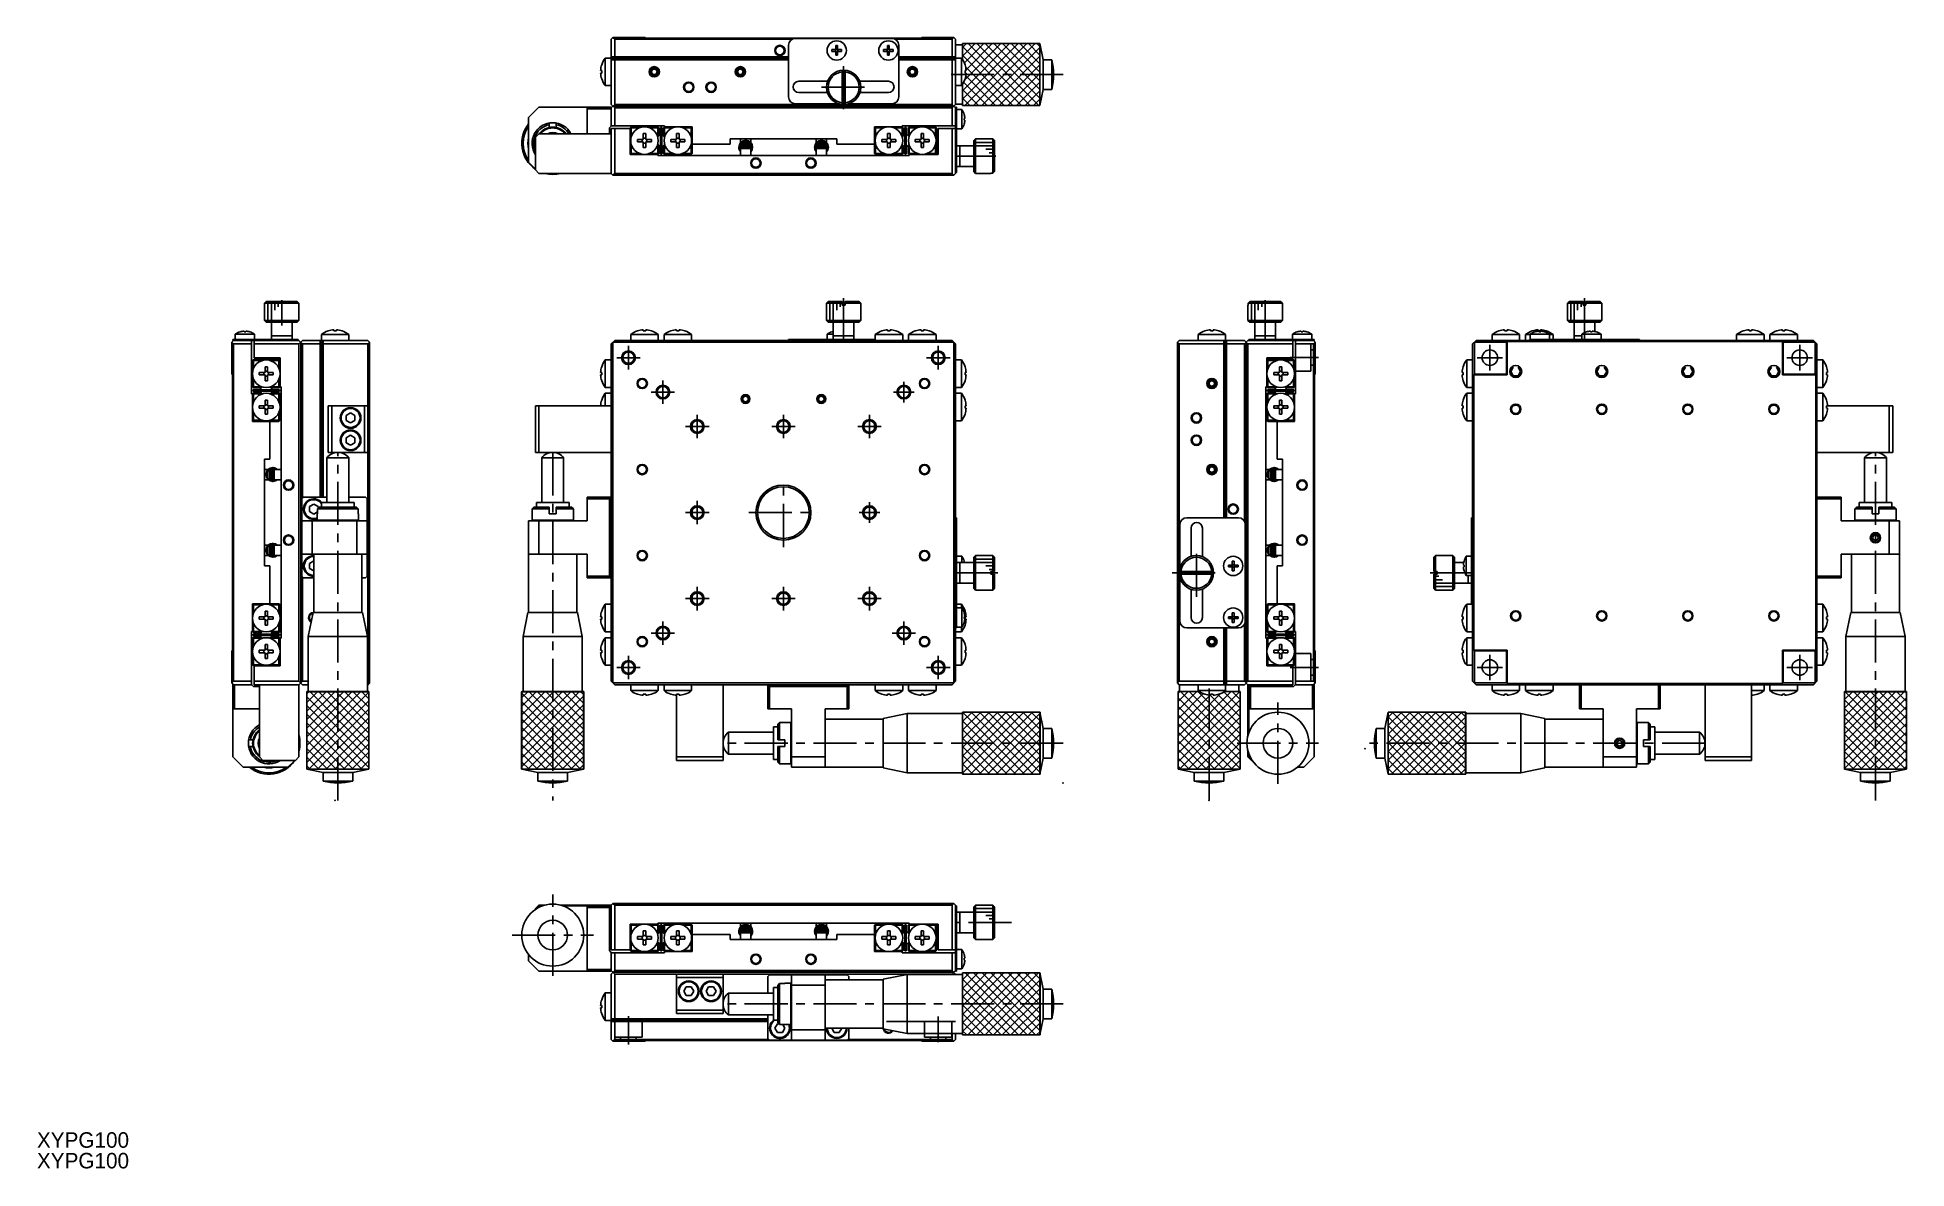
# Model space of a CAD drawing. Extents: x -157 to 386, y 5 to 334.
import ezdxf

# ---------------------------------------------------------------- set-up
doc = ezdxf.new("R2010")
doc.units = 0
doc.header["$LTSCALE"] = 10
doc.linetypes.add('CENTER', pattern=[2, 1.25, -0.25, 0.25, -0.25])
doc.linetypes.add('DASHED', pattern=[3.5, 2, -1.5])
doc.layers.get('0').update_dxf_attribs({"linetype": 'CONTINUOUS'})
doc.layers.add('CENTER', color=1, linetype='CENTER')
doc.styles.get("Standard").update_dxf_attribs({"font": 'FGP教科書体NT-M'})

msp = doc.modelspace()

# ---------------------------------------------------------------- texts
at = {"color": 7}
for p in [(-157.284978, 11.331222), (-157.284978, 5.331222)]:
    msp.add_text('XYPG100', height=4.5, dxfattribs=at).set_placement(p)

# ---------------------------------------------------------------- linework, layer by layer
at = {"color": 7, "linetype": 'CONTINUOUS'}
for p, q in [((9.53937, 333.406287), (10.03937, 333.906287)), ((9.53937, 314.406287), (9.53937, 333.406287)), ((10.03937, 333.906287), (10.53937, 333.406287)), ((10.03937, 333.906287), (19.33937, 333.906287)), ((10.53937, 333.406287), (10.53937, 328.206287)), ((62.16759, 333.406287), (10.53937, 333.406287)), ((19.53937, 333.706287), (19.33937, 333.906287)), ((99.53937, 333.706287), (19.53937, 333.706287)), ((61.03937, 331.606287), (61.03937, 316.606287)), ((91.03937, 333.606287), (63.03937, 333.606287)), ((74.77937, 331.505426), (75.29937, 331.505426)), ((74.77937, 330.366287), (74.77937, 331.505426)), ((75.29937, 331.505426), (75.29937, 330.366287)), ((89.77937, 331.505426), (90.29937, 331.505426)), ((89.77937, 330.366287), (89.77937, 331.505426)), ((90.29937, 331.505426), (90.29937, 330.366287)), ((108.53937, 333.406287), (91.91115, 333.406287)), ((93.03937, 331.606287), (93.03937, 316.606287)), ((99.73937, 333.906287), (99.53937, 333.706287)), ((99.73937, 333.906287), (109.03937, 333.906287)), ((108.53937, 333.406287), (109.03937, 333.906287)), ((108.53937, 328.206287), (108.53937, 333.406287)), ((109.03937, 333.906287), (109.53937, 333.406287)), ((109.53937, 333.406287), (109.53937, 314.406287)), ((111.53937, 331.706287), (109.53937, 331.706287)), ((135.03937, 327.406287), (134.03937, 332.106287)), ((6.776787, 325.941718), (6.767738, 325.946131)), ((7.815895, 327.906287), (7.815895, 319.906287)), ((61.03937, 327.906287), (7.815895, 327.906287)), ((61.03937, 328.206287), (9.53937, 328.206287)), ((9.83937, 327.906287), (9.53937, 327.606287)), ((9.53937, 327.406287), (61.03937, 327.406287)), ((9.83937, 327.606287), (9.68937, 327.756287)), ((9.83937, 327.606287), (9.83937, 327.406287)), ((61.03937, 327.606287), (9.83937, 327.606287)), ((10.53937, 327.406287), (10.53937, 314.406287)), ((73.640231, 329.846287), (73.640231, 330.366287)), ((73.640231, 330.366287), (74.77937, 330.366287)), ((74.77937, 329.846287), (73.640231, 329.846287)), ((74.709928, 329.846287), (74.709928, 330.366287)), ((74.77937, 330.435729), (75.29937, 330.435729)), ((74.77937, 328.707148), (74.77937, 329.846287)), ((75.29937, 329.776845), (74.77937, 329.776845)), ((75.29937, 328.707148), (74.77937, 328.707148)), ((75.29937, 330.366287), (76.438509, 330.366287)), ((75.29937, 329.846287), (75.29937, 328.707148)), ((76.438509, 329.846287), (75.29937, 329.846287)), ((75.368812, 330.366287), (75.368812, 329.846287)), ((76.438509, 330.366287), (76.438509, 329.846287)), ((88.640231, 329.846287), (88.640231, 330.366287)), ((88.640231, 330.366287), (89.77937, 330.366287)), ((89.77937, 329.846287), (88.640231, 329.846287)), ((89.709928, 329.846287), (89.709928, 330.366287)), ((89.77937, 330.435729), (90.29937, 330.435729)), ((89.77937, 328.707148), (89.77937, 329.846287)), ((90.29937, 329.776845), (89.77937, 329.776845)), ((90.29937, 328.707148), (89.77937, 328.707148)), ((90.29937, 330.366287), (91.438509, 330.366287)), ((90.29937, 329.846287), (90.29937, 328.707148)), ((91.438509, 329.846287), (90.29937, 329.846287)), ((90.368812, 330.366287), (90.368812, 329.846287)), ((91.438509, 330.366287), (91.438509, 329.846287)), ((93.03937, 328.206287), (109.53937, 328.206287)), ((111.262845, 327.906287), (93.03937, 327.906287)), ((109.23937, 327.606287), (93.03937, 327.606287)), ((109.53937, 327.406287), (93.03937, 327.406287)), ((108.53937, 314.406287), (108.53937, 327.406287)), ((109.53937, 327.606287), (109.23937, 327.906287)), ((109.38937, 327.756287), (109.23937, 327.606287)), ((109.23937, 327.406287), (109.23937, 327.606287)), ((111.262845, 327.906287), (111.262845, 319.906287)), ((112.301952, 325.941718), (112.311001, 325.946131)), ((137.53937, 327.406287), (135.03937, 327.406287)), ((135.03937, 318.806287), (135.03937, 327.406287)), ((137.53937, 327.406287), (137.53937, 318.806287)), ((6.776787, 324.266287), (6.459339, 324.266287)), ((6.459339, 323.546287), (6.776787, 323.546287)), ((6.767738, 321.866443), (6.776787, 321.870857)), ((6.776787, 323.546287), (6.776787, 324.266287)), ((21.173344, 323.906287), (21.606357, 324.656287)), ((21.173344, 323.906287), (21.606357, 323.156287)), ((21.606357, 324.656287), (22.472383, 324.656287)), ((21.606357, 323.156287), (22.472383, 323.156287)), ((22.472383, 324.656287), (22.905395, 323.906287)), ((22.472383, 323.156287), (22.905395, 323.906287)), ((46.173344, 323.906287), (46.606357, 324.656287)), ((46.173344, 323.906287), (46.606357, 323.156287)), ((46.606357, 324.656287), (47.472383, 324.656287)), ((46.606357, 323.156287), (47.472383, 323.156287)), ((47.472383, 324.656287), (47.905395, 323.906287)), ((47.472383, 323.156287), (47.905395, 323.906287)), ((64.03937, 321.156287), (72.355621, 321.156287)), ((76.63937, 324.390262), (76.63937, 314.422313)), ((77.43937, 314.422313), (77.43937, 324.390262)), ((81.723118, 321.156287), (90.03937, 321.156287)), ((96.173344, 323.906287), (96.606357, 324.656287)), ((96.173344, 323.906287), (96.606357, 323.156287)), ((96.606357, 324.656287), (97.472383, 324.656287)), ((96.606357, 323.156287), (97.472383, 323.156287)), ((97.472383, 324.656287), (97.905395, 323.906287)), ((97.472383, 323.156287), (97.905395, 323.906287)), ((112.311001, 321.866443), (112.301952, 321.870857)), ((7.815895, 319.906287), (9.53937, 319.906287)), ((72.285687, 317.856287), (64.03937, 317.856287)), ((90.03937, 317.856287), (81.793053, 317.856287)), ((109.53937, 319.906287), (111.262845, 319.906287)), ((134.03937, 314.106287), (135.03937, 318.806287)), ((135.03937, 318.806287), (137.53937, 318.806287)), ((-11.46063, 313.606287), (-14.46063, 310.606287)), ((-14.46063, 297.606287), (-14.46063, 310.606287)), ((-11.46063, 313.606287), (9.53937, 313.606287)), ((2.53937, 305.906287), (2.53937, 313.606287)), ((9.53937, 313.106287), (2.53937, 313.106287)), ((9.53937, 314.406287), (10.53937, 313.406287)), ((9.53937, 313.406287), (10.53937, 314.406287)), ((9.53937, 313.606287), (9.53937, 308.106287)), ((109.03937, 313.906287), (10.03937, 313.906287)), ((10.53937, 314.406287), (108.53937, 314.406287)), ((108.53937, 313.406287), (10.53937, 313.406287)), ((10.53937, 313.406287), (10.53937, 308.206287)), ((19.53937, 313.706287), (19.33937, 313.906287)), ((99.53937, 313.706287), (19.53937, 313.706287)), ((63.03937, 314.606287), (75.63937, 314.606287)), ((78.43937, 314.606287), (91.03937, 314.606287)), ((99.73937, 313.906287), (99.53937, 313.706287)), ((108.53937, 314.406287), (109.53937, 313.406287)), ((108.53937, 313.406287), (109.53937, 314.406287)), ((108.53937, 308.206287), (108.53937, 313.406287)), ((109.53937, 314.506287), (111.53937, 314.506287)), ((109.53937, 313.606287), (109.83937, 313.606287)), ((109.53937, 313.606287), (109.53937, 294.406287)), ((109.83937, 313.606287), (109.83937, 294.606287)), ((111.381833, 312.906287), (109.83937, 312.906287)), ((111.381833, 312.906287), (111.381833, 307.306287)), ((112.032574, 311.505426), (112.038743, 311.508435)), ((112.032574, 309.846287), (112.032574, 310.366287)), ((112.032574, 310.366287), (112.225832, 310.366287)), ((112.225832, 309.846287), (112.032574, 309.846287)), ((-11.46063, 305.906287), (-12.46063, 304.906287)), ((-12.46063, 304.906287), (-12.46063, 295.406287)), ((9.53937, 305.906287), (-11.46063, 305.906287)), ((-8.46063, 309.022367), (-8.46063, 307.749831)), ((-6.46063, 307.749831), (-6.46063, 309.022367)), ((9.03937, 307.606287), (9.53937, 308.106287)), ((9.03937, 305.906287), (9.03937, 307.606287)), ((25.03937, 308.206287), (9.53937, 308.206287)), ((9.53937, 294.406287), (9.53937, 307.406287)), ((9.53937, 307.406287), (15.03937, 307.406287)), ((10.53937, 307.406287), (10.53937, 294.406287)), ((15.03937, 307.606287), (15.33937, 307.906287)), ((15.03937, 299.906287), (15.03937, 307.606287)), ((15.33937, 307.606287), (15.18937, 307.756287)), ((15.33937, 307.906287), (23.03937, 307.906287)), ((15.33937, 307.606287), (15.33937, 304.991414)), ((17.669501, 307.606287), (15.33937, 307.606287)), ((17.153939, 303.546287), (17.153939, 304.266287)), ((17.153939, 304.266287), (18.82937, 304.266287)), ((18.501341, 303.546287), (18.501341, 304.266287)), ((18.82937, 305.941718), (19.54937, 305.941718)), ((18.82937, 304.266287), (18.82937, 305.941718)), ((18.82937, 304.594316), (19.54937, 304.594316)), ((19.54937, 305.941718), (19.54937, 304.266287)), ((19.54937, 304.266287), (21.2248, 304.266287)), ((19.877399, 304.266287), (19.877399, 303.546287)), ((23.03937, 307.606287), (20.709238, 307.606287)), ((21.2248, 304.266287), (21.2248, 303.546287)), ((23.010958, 305.087584), (23.33937, 305.415996)), ((23.83937, 305.827608), (23.031325, 305.019563)), ((23.03937, 307.906287), (23.33937, 307.606287)), ((23.18937, 307.756287), (23.03937, 307.606287)), ((23.03937, 305.115996), (23.03937, 307.606287)), ((23.33937, 307.606287), (23.33937, 305.415996)), ((23.83937, 300.106287), (23.83937, 307.706287)), ((24.23937, 307.706287), (23.83937, 307.706287)), ((24.23937, 300.106287), (24.23937, 307.706287)), ((25.047415, 305.019563), (24.23937, 305.827608)), ((24.23937, 305.756897), (25.03186, 304.964407)), ((24.73937, 307.606287), (25.03937, 307.906287)), ((24.73937, 305.415996), (24.73937, 307.606287)), ((24.73937, 305.415996), (25.067782, 305.087584)), ((25.03937, 307.606287), (24.88937, 307.756287)), ((25.03937, 308.206287), (25.03937, 307.906287)), ((25.03937, 307.906287), (33.03937, 307.906287)), ((25.03937, 307.606287), (25.03937, 305.115996)), ((27.369501, 307.606287), (25.03937, 307.606287)), ((26.853939, 304.266287), (28.52937, 304.266287)), ((26.853939, 303.546287), (26.853939, 304.266287)), ((28.201341, 303.546287), (28.201341, 304.266287)), ((28.52937, 305.941718), (29.24937, 305.941718)), ((28.52937, 304.266287), (28.52937, 305.941718)), ((28.52937, 304.594316), (29.24937, 304.594316)), ((29.24937, 305.941718), (29.24937, 304.266287)), ((29.24937, 304.266287), (30.9248, 304.266287)), ((29.577399, 304.266287), (29.577399, 303.546287)), ((32.73937, 307.606287), (30.409238, 307.606287)), ((30.9248, 304.266287), (30.9248, 303.546287)), ((32.73937, 307.906287), (33.03937, 307.606287)), ((32.88937, 307.756287), (32.73937, 307.606287)), ((32.73937, 304.991414), (32.73937, 307.606287)), ((33.03937, 307.906287), (33.03937, 300.206287)), ((44.03937, 304.406287), (75.03937, 304.406287)), ((44.03937, 302.906287), (44.03937, 304.406287)), ((47.03937, 304.406287), (47.03937, 303.242751)), ((50.03937, 303.389693), (50.03937, 304.406287)), ((69.03937, 304.406287), (69.03937, 303.242751)), ((72.03937, 303.389693), (72.03937, 304.406287)), ((75.03937, 304.406287), (75.03937, 302.906287)), ((86.03937, 300.206287), (86.03937, 307.906287)), ((86.03937, 307.906287), (94.03937, 307.906287)), ((86.03937, 307.606287), (86.33937, 307.906287)), ((86.33937, 307.606287), (86.18937, 307.756287)), ((88.669501, 307.606287), (86.33937, 307.606287)), ((86.33937, 307.606287), (86.33937, 304.991414)), ((89.82937, 304.266287), (88.153939, 304.266287)), ((88.153939, 304.266287), (88.153939, 303.546287)), ((89.501341, 304.266287), (89.501341, 303.546287)), ((90.54937, 305.941718), (89.82937, 305.941718)), ((89.82937, 305.941718), (89.82937, 304.266287)), ((90.54937, 304.594316), (89.82937, 304.594316)), ((90.54937, 304.266287), (90.54937, 305.941718)), ((92.2248, 304.266287), (90.54937, 304.266287)), ((90.877399, 303.546287), (90.877399, 304.266287)), ((94.03937, 307.606287), (91.709238, 307.606287)), ((92.2248, 303.546287), (92.2248, 304.266287)), ((94.010958, 305.087584), (94.33937, 305.415996)), ((94.83937, 305.827608), (94.031325, 305.019563)), ((94.03937, 307.906287), (94.03937, 308.206287)), ((94.03937, 308.206287), (109.53937, 308.206287)), ((94.03937, 307.906287), (94.33937, 307.606287)), ((94.18937, 307.756287), (94.03937, 307.606287)), ((94.03937, 305.115996), (94.03937, 307.606287)), ((94.04688, 304.964407), (94.83937, 305.756897)), ((94.33937, 307.606287), (94.33937, 305.415996)), ((94.83937, 300.106287), (94.83937, 307.706287)), ((95.23937, 307.706287), (94.83937, 307.706287)), ((95.23937, 300.106287), (95.23937, 307.706287)), ((96.047415, 305.019563), (95.23937, 305.827608)), ((95.73937, 307.606287), (96.03937, 307.906287)), ((95.73937, 305.415996), (95.73937, 307.606287)), ((95.73937, 305.415996), (96.067782, 305.087584)), ((96.03937, 307.606287), (95.88937, 307.756287)), ((96.03937, 307.906287), (103.73937, 307.906287)), ((96.03937, 307.606287), (96.03937, 305.115996)), ((98.369501, 307.606287), (96.03937, 307.606287)), ((97.853939, 304.266287), (97.853939, 303.546287)), ((97.853939, 304.266287), (99.52937, 304.266287)), ((99.201341, 304.266287), (99.201341, 303.546287)), ((100.24937, 305.941718), (99.52937, 305.941718)), ((99.52937, 305.941718), (99.52937, 304.266287)), ((100.24937, 304.594316), (99.52937, 304.594316)), ((100.24937, 304.266287), (100.24937, 305.941718)), ((101.9248, 304.266287), (100.24937, 304.266287)), ((100.577399, 303.546287), (100.577399, 304.266287)), ((103.73937, 307.606287), (101.409238, 307.606287)), ((101.9248, 303.546287), (101.9248, 304.266287)), ((103.73937, 307.906287), (104.03937, 307.606287)), ((103.88937, 307.756287), (103.73937, 307.606287)), ((103.73937, 304.991414), (103.73937, 307.606287)), ((104.03937, 307.606287), (104.03937, 300.206287)), ((104.53937, 305.406287), (104.03937, 304.906287)), ((104.53937, 307.406287), (104.53937, 299.906287)), ((109.53937, 307.406287), (104.53937, 307.406287)), ((108.53937, 294.406287), (108.53937, 307.406287)), ((109.83937, 307.306287), (111.381833, 307.306287)), ((112.038743, 308.70414), (112.032574, 308.707148)), ((115.33937, 304.406287), (114.83937, 303.906287)), ((115.33937, 304.406287), (115.33937, 294.406287)), ((119.83937, 304.406287), (115.33937, 304.406287)), ((119.83937, 304.406287), (119.83937, 304.390262)), ((119.83937, 304.390262), (120.33937, 304.390262)), ((120.33937, 294.422313), (120.33937, 304.390262)), ((120.33937, 304.390262), (120.83937, 303.888474)), ((15.03937, 300.206287), (15.33937, 299.906287)), ((23.03937, 299.906287), (15.03937, 299.906287)), ((15.18937, 300.056287), (15.33937, 300.206287)), ((15.33937, 302.82116), (15.33937, 300.206287)), ((15.33937, 300.206287), (17.669501, 300.206287)), ((18.82937, 303.546287), (17.153939, 303.546287)), ((18.82937, 301.870857), (18.82937, 303.546287)), ((19.54937, 303.218258), (18.82937, 303.218258)), ((19.54937, 301.870857), (18.82937, 301.870857)), ((19.54937, 303.546287), (19.54937, 301.870857)), ((21.2248, 303.546287), (19.54937, 303.546287)), ((20.709238, 300.206287), (23.03937, 300.206287)), ((23.339375, 302.396584), (23.010958, 302.72499)), ((23.031325, 302.793012), (23.83937, 301.984967)), ((23.03937, 300.206287), (23.03937, 302.696579)), ((23.03937, 300.206287), (23.18937, 300.056287)), ((23.03937, 299.906287), (23.33937, 300.206287)), ((23.03937, 299.606287), (23.03937, 299.906287)), ((96.03937, 299.606287), (23.03937, 299.606287)), ((23.83937, 302.055678), (23.04688, 302.848168)), ((23.33937, 302.396579), (23.33937, 300.206287)), ((23.83937, 300.106287), (24.23937, 300.106287)), ((24.23937, 301.984967), (25.047415, 302.793012)), ((25.067782, 302.72499), (24.73937, 302.396579)), ((24.73937, 300.206287), (24.73937, 302.396579)), ((24.73937, 300.206287), (25.03937, 299.906287)), ((24.88937, 300.056287), (25.03937, 300.206287)), ((25.03937, 302.696579), (25.03937, 300.206287)), ((25.03937, 300.206287), (27.369501, 300.206287)), ((32.73937, 299.906287), (25.03937, 299.906287)), ((28.52937, 303.546287), (26.853939, 303.546287)), ((28.52937, 301.870857), (28.52937, 303.546287)), ((29.24937, 303.218258), (28.52937, 303.218258)), ((29.24937, 301.870857), (28.52937, 301.870857)), ((29.24937, 303.546287), (29.24937, 301.870857)), ((30.9248, 303.546287), (29.24937, 303.546287)), ((30.409238, 300.206287), (32.73937, 300.206287)), ((32.73937, 300.206287), (32.73937, 302.82116)), ((32.73937, 300.206287), (32.88937, 300.056287)), ((32.73937, 299.906287), (33.03937, 300.206287)), ((33.03937, 302.906287), (44.03937, 302.906287)), ((46.73939, 301.276516), (46.760798, 301.221782)), ((46.760623, 301.222616), (46.761297, 301.222894)), ((46.761026, 301.224363), (46.760624, 301.222614)), ((46.760798, 301.221782), (46.760624, 301.222614)), ((50.378679, 302.223821), (46.828679, 302.223821)), ((46.828679, 301.773821), (50.378679, 301.773821)), ((47.03937, 303.106287), (47.03937, 302.606287)), ((50.03937, 303.106287), (47.03937, 303.106287)), ((47.03937, 302.606287), (50.03937, 302.606287)), ((50.03937, 301.606287), (47.03937, 301.606287)), ((47.03937, 301.606287), (47.03937, 299.606287)), ((47.103769, 301.606208), (47.069475, 301.773754)), ((47.069794, 302.223885), (47.177028, 302.606389)), ((47.093687, 303.106287), (47.622855, 303.606287)), ((47.107406, 302.406287), (47.53937, 302.406287)), ((47.175481, 301.606312), (47.429315, 301.773821)), ((47.53937, 302.606287), (47.53937, 302.223821)), ((47.53937, 301.773821), (47.53937, 301.606287)), ((47.622855, 303.606287), (49.455885, 303.606287)), ((49.455885, 303.606287), (49.985053, 303.106287)), ((49.53937, 302.223821), (49.53937, 302.606287)), ((49.53937, 302.406287), (50.03937, 302.406287)), ((49.53937, 301.606287), (49.53937, 301.773821)), ((49.778042, 301.773821), (50.03307, 301.603436)), ((50.441224, 301.212269), (50.039331, 301.374275)), ((50.03937, 302.606287), (50.03937, 303.106287)), ((50.03937, 302.406287), (50.03937, 302.582727)), ((50.03937, 299.606287), (50.03937, 301.606287)), ((50.044443, 301.382195), (50.03937, 301.386107)), ((50.039605, 300.607823), (50.445993, 301.222068)), ((50.050749, 301.37782), (50.044443, 301.382195)), ((50.058251, 301.373011), (50.050749, 301.37782)), ((50.066898, 301.367796), (50.058251, 301.373011)), ((50.076638, 301.362211), (50.066898, 301.367796)), ((50.087408, 301.356289), (50.076638, 301.362211)), ((50.09914, 301.350069), (50.087408, 301.356289)), ((50.111759, 301.34359), (50.09914, 301.350069)), ((50.125186, 301.336893), (50.111759, 301.34359)), ((50.139336, 301.33002), (50.125186, 301.336893)), ((50.154119, 301.323015), (50.139336, 301.33002)), ((50.169441, 301.315922), (50.154119, 301.323015)), ((50.185205, 301.308787), (50.169441, 301.315922)), ((50.201311, 301.301654), (50.185205, 301.308787)), ((50.217658, 301.294569), (50.201311, 301.301654)), ((50.234141, 301.287577), (50.217658, 301.294569)), ((50.250657, 301.280721), (50.234141, 301.287577)), ((50.2671, 301.274046), (50.250657, 301.280721)), ((50.283367, 301.267593), (50.2671, 301.274046)), ((50.299354, 301.261404), (50.283367, 301.267593)), ((50.31496, 301.255518), (50.299354, 301.261404)), ((50.330086, 301.249971), (50.31496, 301.255518)), ((50.344636, 301.2448), (50.330086, 301.249971)), ((50.358519, 301.240037), (50.344636, 301.2448)), ((50.371645, 301.235712), (50.358519, 301.240037)), ((50.383933, 301.231852), (50.371645, 301.235712)), ((50.395304, 301.228482), (50.383933, 301.231852)), ((50.405686, 301.225624), (50.395304, 301.228482)), ((50.415013, 301.223295), (50.405686, 301.225624)), ((50.409259, 301.140192), (50.476404, 301.298725)), ((50.423226, 301.22151), (50.415013, 301.223295)), ((50.430274, 301.220281), (50.423226, 301.22151)), ((50.436111, 301.219615), (50.430274, 301.220281)), ((50.4407, 301.219516), (50.436111, 301.219615)), ((50.444013, 301.219986), (50.4407, 301.219516)), ((50.442103, 301.212908), (50.441224, 301.212269)), ((50.446029, 301.22102), (50.444013, 301.219986)), ((50.447328, 301.779235), (50.445318, 301.783991)), ((50.446734, 301.222614), (50.446029, 301.22102)), ((50.44656, 301.221782), (50.45903, 301.253432)), ((50.460352, 301.745775), (50.447328, 301.779235)), ((50.45903, 301.253432), (50.470555, 301.287435)), ((50.471692, 301.711714), (50.460352, 301.745775)), ((50.470555, 301.287435), (50.48037, 301.321966)), ((50.48132, 301.677137), (50.471692, 301.711714)), ((50.476404, 301.298725), (50.602725, 301.978764)), ((50.48037, 301.321966), (50.488451, 301.356937)), ((50.489212, 301.642127), (50.48132, 301.677137)), ((50.488451, 301.356937), (50.494777, 301.392264)), ((50.495349, 301.606771), (50.489212, 301.642127)), ((50.494777, 301.392264), (50.499334, 301.427858)), ((50.499715, 301.571156), (50.495349, 301.606771)), ((50.499334, 301.427858), (50.502111, 301.463632)), ((50.502302, 301.535369), (50.499715, 301.571156)), ((50.502111, 301.463632), (50.503101, 301.499498)), ((50.503101, 301.499498), (50.502302, 301.535369)), ((68.73939, 301.276516), (68.760798, 301.221782)), ((68.760623, 301.222616), (68.761297, 301.222894)), ((68.761026, 301.224363), (68.760624, 301.222614)), ((68.760798, 301.221782), (68.760624, 301.222614)), ((72.378679, 302.223821), (68.828679, 302.223821)), ((68.828679, 301.773821), (72.378679, 301.773821)), ((69.03937, 303.106287), (69.03937, 302.606287)), ((72.03937, 303.106287), (69.03937, 303.106287)), ((69.03937, 302.606287), (72.03937, 302.606287)), ((72.03937, 301.606287), (69.03937, 301.606287)), ((69.03937, 301.606287), (69.03937, 299.606287)), ((69.103769, 301.606208), (69.069475, 301.773754)), ((69.069794, 302.223885), (69.177028, 302.606389)), ((69.093687, 303.106287), (69.622855, 303.606287)), ((69.107406, 302.406287), (69.53937, 302.406287)), ((69.175481, 301.606312), (69.429315, 301.773821)), ((69.53937, 302.606287), (69.53937, 302.223821)), ((69.53937, 301.773821), (69.53937, 301.606287)), ((69.622855, 303.606287), (71.455885, 303.606287)), ((71.455885, 303.606287), (71.985053, 303.106287)), ((71.53937, 302.223821), (71.53937, 302.606287)), ((71.53937, 302.406287), (72.03937, 302.406287)), ((71.53937, 301.606287), (71.53937, 301.773821)), ((71.778042, 301.773821), (72.03307, 301.603436)), ((72.442103, 301.212908), (72.039331, 301.374275)), ((72.03937, 302.606287), (72.03937, 303.106287)), ((72.03937, 302.406287), (72.03937, 302.582727)), ((72.03937, 299.606287), (72.03937, 301.606287)), ((72.044443, 301.382195), (72.03937, 301.386107)), ((72.039605, 300.607823), (72.445993, 301.222068)), ((72.050749, 301.37782), (72.044443, 301.382195)), ((72.058251, 301.373011), (72.050749, 301.37782)), ((72.066898, 301.367796), (72.058251, 301.373011)), ((72.076638, 301.362211), (72.066898, 301.367796)), ((72.087408, 301.356289), (72.076638, 301.362211)), ((72.09914, 301.350069), (72.087408, 301.356289)), ((72.111759, 301.34359), (72.09914, 301.350069)), ((72.125186, 301.336893), (72.111759, 301.34359)), ((72.139336, 301.33002), (72.125186, 301.336893)), ((72.154119, 301.323015), (72.139336, 301.33002)), ((72.169441, 301.315922), (72.154119, 301.323015)), ((72.185205, 301.308787), (72.169441, 301.315922)), ((72.201311, 301.301654), (72.185205, 301.308787)), ((72.217658, 301.294569), (72.201311, 301.301654)), ((72.234141, 301.287577), (72.217658, 301.294569)), ((72.250657, 301.280721), (72.234141, 301.287577)), ((72.2671, 301.274046), (72.250657, 301.280721)), ((72.283367, 301.267593), (72.2671, 301.274046)), ((72.299354, 301.261404), (72.283367, 301.267593)), ((72.31496, 301.255518), (72.299354, 301.261404)), ((72.330086, 301.249971), (72.31496, 301.255518)), ((72.344636, 301.2448), (72.330086, 301.249971)), ((72.358519, 301.240037), (72.344636, 301.2448)), ((72.371645, 301.235712), (72.358519, 301.240037)), ((72.383933, 301.231852), (72.371645, 301.235712)), ((72.395304, 301.228482), (72.383933, 301.231852)), ((72.405686, 301.225624), (72.395304, 301.228482)), ((72.415013, 301.223295), (72.405686, 301.225624)), ((72.409259, 301.140192), (72.442771, 301.21448)), ((72.423226, 301.22151), (72.415013, 301.223295)), ((72.430274, 301.220281), (72.423226, 301.22151)), ((72.436111, 301.219615), (72.430274, 301.220281)), ((72.4407, 301.219516), (72.436111, 301.219615)), ((72.444013, 301.219986), (72.4407, 301.219516)), ((72.442771, 301.21448), (72.476404, 301.298725)), ((72.446029, 301.22102), (72.444013, 301.219986)), ((72.447328, 301.779235), (72.445318, 301.783991)), ((72.446734, 301.222614), (72.446029, 301.22102)), ((72.44656, 301.221782), (72.45903, 301.253432)), ((72.460352, 301.745775), (72.447328, 301.779235)), ((72.45903, 301.253432), (72.470555, 301.287435)), ((72.471692, 301.711714), (72.460352, 301.745775)), ((72.470555, 301.287435), (72.48037, 301.321966)), ((72.48132, 301.677137), (72.471692, 301.711714)), ((72.476404, 301.298725), (72.602725, 301.978764)), ((72.48037, 301.321966), (72.488451, 301.356937)), ((72.489212, 301.642127), (72.48132, 301.677137)), ((72.488451, 301.356937), (72.494777, 301.392264)), ((72.495349, 301.606771), (72.489212, 301.642127)), ((72.494777, 301.392264), (72.499334, 301.427858)), ((72.499715, 301.571156), (72.495349, 301.606771)), ((72.499334, 301.427858), (72.502111, 301.463632)), ((72.502302, 301.535369), (72.499715, 301.571156)), ((72.502111, 301.463632), (72.503101, 301.499498)), ((72.503101, 301.499498), (72.502302, 301.535369)), ((75.03937, 302.906287), (86.03937, 302.906287)), ((86.03937, 300.206287), (86.33937, 299.906287)), ((86.18937, 300.056287), (86.33937, 300.206287)), ((86.33937, 302.82116), (86.33937, 300.206287)), ((86.33937, 300.206287), (88.669501, 300.206287)), ((94.03937, 299.906287), (86.33937, 299.906287)), ((88.153939, 303.546287), (89.82937, 303.546287)), ((89.82937, 303.546287), (89.82937, 301.870857)), ((89.82937, 303.218258), (90.54937, 303.218258)), ((89.82937, 301.870857), (90.54937, 301.870857)), ((90.54937, 301.870857), (90.54937, 303.546287)), ((92.2248, 303.546287), (90.54937, 303.546287)), ((91.709238, 300.206287), (94.03937, 300.206287)), ((94.339375, 302.396584), (94.010958, 302.72499)), ((94.031325, 302.793012), (94.83937, 301.984967)), ((94.03937, 300.206287), (94.03937, 302.696579)), ((94.03937, 300.206287), (94.18937, 300.056287)), ((94.03937, 299.906287), (94.33937, 300.206287)), ((94.33937, 302.396579), (94.33937, 300.206287)), ((94.83937, 300.106287), (95.23937, 300.106287)), ((96.03186, 302.848168), (95.23937, 302.055678)), ((95.23937, 301.984967), (96.047415, 302.793012)), ((96.067782, 302.72499), (95.73937, 302.396579)), ((95.73937, 300.206287), (95.73937, 302.396579)), ((95.73937, 300.206287), (96.03937, 299.906287)), ((95.88937, 300.056287), (96.03937, 300.206287)), ((96.03937, 302.696579), (96.03937, 300.206287)), ((96.03937, 300.206287), (98.369501, 300.206287)), ((96.03937, 299.906287), (96.03937, 299.606287)), ((104.53937, 299.906287), (96.03937, 299.906287)), ((97.853939, 303.546287), (99.52937, 303.546287)), ((99.52937, 303.546287), (99.52937, 301.870857)), ((99.52937, 303.218258), (100.24937, 303.218258)), ((99.52937, 301.870857), (100.24937, 301.870857)), ((100.24937, 301.870857), (100.24937, 303.546287)), ((100.24937, 303.546287), (101.9248, 303.546287)), ((101.409238, 300.206287), (103.73937, 300.206287)), ((103.73937, 300.206287), (103.73937, 302.82116)), ((103.73937, 300.206287), (103.88937, 300.056287)), ((103.73937, 299.906287), (104.03937, 300.206287)), ((104.03937, 302.906287), (104.53937, 302.406287)), ((114.83937, 302.406287), (109.83937, 302.406287)), ((110.83937, 296.406287), (110.83937, 302.406287)), ((114.83937, 294.906287), (114.83937, 303.906287)), ((120.83937, 303.888474), (120.83937, 294.9241)), ((-14.46063, 297.606287), (-12.46063, 295.606287)), ((-12.46063, 295.406287), (-11.46063, 294.406287)), ((-11.46063, 294.406287), (9.53937, 294.406287)), ((9.53937, 294.406287), (10.03937, 293.906287)), ((10.03937, 293.906287), (10.53937, 294.406287)), ((109.03937, 293.906287), (10.03937, 293.906287)), ((10.53937, 294.406287), (108.53937, 294.406287)), ((108.53937, 294.406287), (109.03937, 293.906287)), ((109.03937, 293.906287), (109.53937, 294.406287)), ((109.83937, 294.606287), (109.53937, 294.606287)), ((109.83937, 296.406287), (114.83937, 296.406287)), ((114.83937, 294.906287), (115.33937, 294.406287)), ((115.33937, 294.406287), (119.83937, 294.406287)), ((120.33937, 294.422313), (119.83937, 294.422313)), ((119.83937, 294.422313), (119.83937, 294.406287)), ((120.83937, 294.9241), (120.33937, 294.422313)), ((-91.168485, 256.154354), (-91.152459, 256.154354)), ((-91.168485, 256.154354), (-91.168485, 251.654354)), ((-91.152459, 256.654354), (-90.650672, 257.154354)), ((-81.184511, 256.654354), (-91.152459, 256.654354)), ((-91.152459, 256.154354), (-91.152459, 256.654354)), ((-90.650672, 257.154354), (-81.686298, 257.154354)), ((-81.686298, 257.154354), (-81.184511, 256.654354)), ((-81.184511, 256.654354), (-81.184511, 256.154354)), ((-81.184511, 256.154354), (-81.168485, 256.154354)), ((-81.168485, 251.654354), (-81.168485, 256.154354)), ((72.53937, 257.154354), (72.03937, 256.654354)), ((76.63937, 256.654354), (72.03937, 256.654354)), ((72.03937, 256.654354), (72.03937, 251.654354)), ((72.53937, 257.154354), (76.63937, 257.154354)), ((76.63937, 257.154354), (76.63937, 256.154354)), ((76.63937, 256.154354), (77.43937, 256.154354)), ((77.43937, 257.154354), (81.53937, 257.154354)), ((77.43937, 256.154354), (77.43937, 257.154354)), ((82.03937, 256.654354), (77.43937, 256.654354)), ((82.03937, 256.654354), (81.53937, 257.154354)), ((82.03937, 251.654354), (82.03937, 256.654354)), ((194.495517, 256.154354), (194.511542, 256.154354)), ((194.495517, 256.154354), (194.495517, 251.654354)), ((194.511542, 256.654354), (195.01333, 257.154354)), ((194.511542, 256.154354), (194.511542, 256.654354)), ((204.479491, 256.654354), (194.511542, 256.654354)), ((195.01333, 257.154354), (203.977704, 257.154354)), ((203.977704, 257.154354), (204.479491, 256.654354)), ((204.479491, 256.654354), (204.479491, 256.154354)), ((204.479491, 256.154354), (204.495517, 256.154354)), ((204.495517, 251.654354), (204.495517, 256.154354)), ((287.754707, 257.154354), (287.254707, 256.654354)), ((291.854707, 256.654354), (287.254707, 256.654354)), ((287.254707, 256.654354), (287.254707, 251.654354)), ((287.754707, 257.154354), (291.854707, 257.154354)), ((291.854707, 257.154354), (291.854707, 256.154354)), ((291.854707, 256.154354), (292.654707, 256.154354)), ((292.654707, 257.154354), (296.754707, 257.154354)), ((292.654707, 256.154354), (292.654707, 257.154354)), ((297.254707, 256.654354), (292.654707, 256.654354)), ((297.254707, 256.654354), (296.754707, 257.154354)), ((297.254707, 251.654354), (297.254707, 256.654354)), ((-91.168485, 251.654354), (-81.168485, 251.654354)), ((-91.168485, 251.654354), (-90.668485, 251.154354)), ((-81.668485, 251.154354), (-90.668485, 251.154354)), ((-89.168485, 251.154354), (-89.168485, 246.154354)), ((-83.168485, 246.154354), (-83.168485, 251.154354)), ((-81.668485, 251.154354), (-81.168485, 251.654354)), ((72.03937, 251.654354), (82.03937, 251.654354)), ((72.03937, 251.654354), (72.53937, 251.154354)), ((81.53937, 251.154354), (72.53937, 251.154354)), ((74.03937, 251.154354), (74.03937, 246.154354)), ((80.03937, 246.154354), (80.03937, 251.154354)), ((81.53937, 251.154354), (82.03937, 251.654354)), ((194.495517, 251.654354), (204.495517, 251.654354)), ((194.495517, 251.654354), (194.995517, 251.154354)), ((203.995517, 251.154354), (194.995517, 251.154354)), ((196.495517, 251.154354), (196.495517, 246.154354)), ((202.495517, 246.154354), (202.495517, 251.154354)), ((203.995517, 251.154354), (204.495517, 251.654354)), ((287.254707, 251.654354), (287.754707, 251.154354)), ((287.254707, 251.654354), (297.254707, 251.654354)), ((296.754707, 251.154354), (287.754707, 251.154354)), ((289.254707, 251.154354), (289.254707, 246.154354)), ((295.254707, 248.44643), (295.254707, 251.154354)), ((296.754707, 251.154354), (297.254707, 251.654354)), ((-100.668485, 245.354354), (-100.168485, 245.854354)), ((-100.168485, 244.854354), (-100.668485, 245.354354)), ((-100.668485, 236.054354), (-100.668485, 245.354354)), ((-100.368485, 245.854354), (-100.368485, 246.154354)), ((-100.368485, 246.154354), (-81.368485, 246.154354)), ((-100.368485, 245.854354), (-81.168485, 245.854354)), ((-94.968485, 244.854354), (-100.168485, 244.854354)), ((-100.168485, 244.854354), (-100.168485, 146.854354)), ((-99.668485, 247.696817), (-94.068485, 247.696817)), ((-99.668485, 247.696817), (-99.668485, 246.154354)), ((-98.267624, 248.347559), (-98.270633, 248.353727)), ((-97.128485, 248.347559), (-97.128485, 248.540816)), ((-96.608485, 248.347559), (-97.128485, 248.347559)), ((-96.608485, 248.540816), (-96.608485, 248.347559)), ((-95.466337, 248.353727), (-95.469346, 248.347559)), ((-94.968485, 230.354354), (-94.968485, 245.854354)), ((-94.168485, 240.854354), (-94.168485, 245.854354)), ((-81.168485, 244.854354), (-94.168485, 244.854354)), ((-94.068485, 246.154354), (-94.068485, 247.696817)), ((-83.168485, 247.154354), (-89.168485, 247.154354)), ((-81.368485, 246.154354), (-81.368485, 245.854354)), ((-80.168485, 244.854354), (-81.168485, 245.854354)), ((-81.168485, 244.854354), (-80.168485, 245.854354)), ((-81.168485, 146.854354), (-81.168485, 244.854354)), ((-80.668485, 245.354354), (-80.668485, 146.354354)), ((-80.168485, 245.854354), (-61.168485, 245.854354)), ((-74.968485, 244.854354), (-80.168485, 244.854354)), ((-80.168485, 244.854354), (-80.168485, 200.054354)), ((-74.968485, 200.354354), (-74.968485, 245.854354)), ((-74.668485, 247.57783), (-66.668485, 247.57783)), ((-74.668485, 247.57783), (-74.668485, 200.354354)), ((-74.368485, 245.854354), (-74.668485, 245.554354)), ((-74.518485, 245.704354), (-74.368485, 245.554354)), ((-74.168485, 245.554354), (-74.368485, 245.554354)), ((-74.368485, 245.554354), (-74.368485, 200.354354)), ((-74.168485, 245.854354), (-74.168485, 200.354354)), ((-61.168485, 244.854354), (-74.168485, 244.854354)), ((-72.703916, 248.616937), (-72.708329, 248.625986)), ((-71.028485, 248.616937), (-71.028485, 248.934385)), ((-70.308485, 248.616937), (-71.028485, 248.616937)), ((-70.308485, 248.934385), (-70.308485, 248.616937)), ((-68.628641, 248.625986), (-68.633055, 248.616937)), ((-66.668485, 245.854354), (-66.668485, 247.57783)), ((-60.668485, 245.354354), (-61.168485, 245.854354)), ((-61.168485, 244.854354), (-60.668485, 245.354354)), ((-61.168485, 244.854354), (-61.168485, 146.854354)), ((-60.668485, 245.354354), (-60.668485, 146.354354)), ((9.53937, 244.854354), (10.53937, 245.854354)), ((9.53937, 244.854354), (9.53937, 146.854354)), ((109.03937, 245.354354), (10.03937, 245.354354)), ((10.03937, 245.354354), (10.03937, 146.354354)), ((10.53937, 245.854354), (108.53937, 245.854354)), ((15.18937, 247.57783), (23.18937, 247.57783)), ((15.18937, 247.57783), (15.18937, 245.854354)), ((17.153939, 248.616937), (17.149526, 248.625986)), ((18.82937, 248.616937), (18.82937, 248.934385)), ((19.54937, 248.616937), (18.82937, 248.616937)), ((19.54937, 248.934385), (19.54937, 248.616937)), ((21.229214, 248.625986), (21.2248, 248.616937)), ((23.18937, 245.854354), (23.18937, 247.57783)), ((24.88937, 247.57783), (24.88937, 245.854354)), ((24.88937, 247.57783), (32.88937, 247.57783)), ((26.853939, 248.616937), (26.849526, 248.625986)), ((28.52937, 248.616937), (28.52937, 248.934385)), ((29.24937, 248.616937), (28.52937, 248.616937)), ((29.24937, 248.934385), (29.24937, 248.616937)), ((30.929214, 248.625986), (30.9248, 248.616937)), ((32.88937, 245.854354), (32.88937, 247.57783)), ((61.03937, 245.854354), (61.03937, 246.154354)), ((61.03937, 246.154354), (86.18937, 246.154354)), ((72.23937, 247.696817), (74.03937, 247.696817)), ((72.23937, 247.696817), (72.23937, 246.154354)), ((73.640231, 248.347559), (73.637222, 248.353727)), ((80.03937, 247.154354), (74.03937, 247.154354)), ((86.18937, 247.57783), (86.18937, 245.854354)), ((94.18937, 247.57783), (86.18937, 247.57783)), ((88.149526, 248.625986), (88.153939, 248.616937)), ((89.82937, 248.934385), (89.82937, 248.616937)), ((89.82937, 248.616937), (90.54937, 248.616937)), ((90.54937, 248.616937), (90.54937, 248.934385)), ((92.2248, 248.616937), (92.229214, 248.625986)), ((94.18937, 245.854354), (94.18937, 247.57783)), ((103.88937, 247.57783), (95.88937, 247.57783)), ((95.88937, 247.57783), (95.88937, 245.854354)), ((97.849526, 248.625986), (97.853939, 248.616937)), ((99.52937, 248.934385), (99.52937, 248.616937)), ((99.52937, 248.616937), (100.24937, 248.616937)), ((100.24937, 248.616937), (100.24937, 248.934385)), ((101.9248, 248.616937), (101.929214, 248.625986)), ((103.88937, 245.854354), (103.88937, 247.57783)), ((108.53937, 245.854354), (109.53937, 244.854354)), ((109.03937, 146.354354), (109.03937, 245.354354)), ((109.53937, 244.854354), (109.53937, 146.854354)), ((174.495517, 245.854354), (173.995517, 245.354354)), ((173.995517, 245.354354), (174.495517, 244.854354)), ((173.995517, 146.354354), (173.995517, 245.354354)), ((193.495517, 245.854354), (174.495517, 245.854354)), ((187.495517, 244.854354), (174.495517, 244.854354)), ((174.495517, 244.854354), (174.495517, 146.854354)), ((187.995517, 247.57783), (179.995517, 247.57783)), ((179.995517, 247.57783), (179.995517, 245.854354)), ((181.955673, 248.625986), (181.960086, 248.616937)), ((183.635517, 248.934385), (183.635517, 248.616937)), ((183.635517, 248.616937), (184.355517, 248.616937)), ((184.355517, 248.616937), (184.355517, 248.934385)), ((186.030947, 248.616937), (186.035361, 248.625986)), ((187.495517, 245.854354), (187.495517, 194.354354)), ((187.695517, 245.554354), (187.495517, 245.554354)), ((187.995517, 245.554354), (187.695517, 245.854354)), ((187.695517, 245.554354), (187.845517, 245.704354)), ((187.695517, 194.354354), (187.695517, 245.554354)), ((187.995517, 194.354354), (187.995517, 247.57783)), ((188.295517, 194.354354), (188.295517, 245.854354)), ((193.495517, 244.854354), (188.295517, 244.854354)), ((194.495517, 245.854354), (193.495517, 244.854354)), ((193.495517, 245.854354), (194.495517, 244.854354)), ((193.495517, 193.226134), (193.495517, 244.854354)), ((193.995517, 146.354354), (193.995517, 245.354354)), ((213.695517, 245.854354), (194.495517, 245.854354)), ((207.495517, 244.854354), (194.495517, 244.854354)), ((194.495517, 244.854354), (194.495517, 146.854354)), ((194.695517, 245.854354), (194.695517, 246.154354)), ((194.695517, 246.154354), (213.695517, 246.154354)), ((202.495517, 247.154354), (196.495517, 247.154354)), ((207.395517, 247.696817), (212.995517, 247.696817)), ((207.395517, 247.696817), (207.395517, 246.154354)), ((207.495517, 240.854354), (207.495517, 245.854354)), ((208.295517, 230.354354), (208.295517, 245.854354)), ((213.495517, 244.854354), (208.295517, 244.854354)), ((208.796378, 248.347559), (208.793369, 248.353727)), ((209.935517, 248.347559), (209.935517, 248.540816)), ((210.455517, 248.347559), (209.935517, 248.347559)), ((210.455517, 248.540816), (210.455517, 248.347559)), ((211.597664, 248.353727), (211.594656, 248.347559)), ((212.995517, 246.154354), (212.995517, 247.696817)), ((213.495517, 245.854354), (213.995517, 245.354354)), ((213.995517, 245.354354), (213.495517, 244.854354)), ((213.495517, 146.854354), (213.495517, 244.854354)), ((213.695517, 246.154354), (213.695517, 245.854354)), ((213.995517, 245.354354), (213.995517, 236.054354)), ((260.754707, 245.854354), (259.754707, 244.854354)), ((259.754707, 146.854354), (259.754707, 244.854354)), ((260.254707, 245.354354), (260.254707, 236.054354)), ((269.554707, 245.354354), (260.254707, 245.354354)), ((358.754707, 245.854354), (260.754707, 245.854354)), ((265.404707, 247.57783), (265.404707, 245.854354)), ((273.404707, 247.57783), (265.404707, 247.57783)), ((267.364863, 248.625986), (267.369277, 248.616937)), ((269.044707, 248.934385), (269.044707, 248.616937)), ((269.044707, 248.616937), (269.764707, 248.616937)), ((269.554707, 245.354354), (269.754707, 245.554354)), ((269.554707, 236.054354), (269.554707, 245.354354)), ((269.754707, 245.554354), (349.754707, 245.554354)), ((269.754707, 245.554354), (269.754707, 235.854354)), ((269.764707, 248.616937), (269.764707, 248.934385)), ((271.440138, 248.616937), (271.444551, 248.625986)), ((273.404707, 245.854354), (273.404707, 247.57783)), ((276.454707, 247.57783), (275.104707, 247.57783)), ((275.104707, 247.57783), (275.104707, 245.854354)), ((276.254707, 245.854354), (276.254707, 246.154354)), ((276.254707, 246.154354), (308.254707, 246.154354)), ((276.454707, 247.696817), (276.454707, 246.154354)), ((276.454707, 247.696817), (282.054707, 247.696817)), ((277.064863, 248.625986), (277.069277, 248.616937)), ((277.855568, 248.347559), (277.85256, 248.353727)), ((278.744707, 248.934385), (278.744707, 248.616937)), ((278.744707, 248.616937), (279.464707, 248.616937)), ((278.994707, 248.347559), (278.994707, 248.540816)), ((279.514707, 248.347559), (278.994707, 248.347559)), ((279.464707, 248.616937), (279.464707, 248.934385)), ((279.514707, 248.540816), (279.514707, 248.347559)), ((280.656855, 248.353727), (280.653846, 248.347559)), ((281.140138, 248.616937), (281.144551, 248.625986)), ((282.054707, 246.154354), (282.054707, 247.696817)), ((283.104707, 247.57783), (282.054707, 247.57783)), ((283.104707, 246.154354), (283.104707, 247.57783)), ((291.454707, 247.154354), (289.254707, 247.154354)), ((291.454707, 247.696817), (291.454707, 246.154354)), ((291.454707, 247.696817), (297.054707, 247.696817)), ((292.855568, 248.347559), (292.85256, 248.353727)), ((293.994707, 248.347559), (293.994707, 248.540816)), ((294.514707, 248.347559), (293.994707, 248.347559)), ((294.514707, 248.540816), (294.514707, 248.347559)), ((295.656855, 248.353727), (295.653846, 248.347559)), ((297.054707, 246.154354), (297.054707, 247.696817)), ((308.254707, 246.154354), (308.254707, 245.854354)), ((336.404707, 247.57783), (344.404707, 247.57783)), ((336.404707, 247.57783), (336.404707, 245.854354)), ((338.369277, 248.616937), (338.364863, 248.625986)), ((340.044707, 248.616937), (340.044707, 248.934385)), ((340.764707, 248.616937), (340.044707, 248.616937)), ((340.764707, 248.934385), (340.764707, 248.616937)), ((342.444551, 248.625986), (342.440138, 248.616937)), ((344.404707, 245.854354), (344.404707, 247.57783)), ((346.104707, 247.57783), (346.104707, 245.854354)), ((346.104707, 247.57783), (354.104707, 247.57783)), ((348.069277, 248.616937), (348.064863, 248.625986)), ((349.744707, 248.616937), (349.744707, 248.934385)), ((350.464707, 248.616937), (349.744707, 248.616937)), ((349.754707, 245.554354), (349.954707, 245.354354)), ((349.754707, 245.554354), (349.754707, 235.854354)), ((359.254707, 245.354354), (349.954707, 245.354354)), ((349.954707, 245.354354), (349.954707, 236.054354)), ((350.464707, 248.934385), (350.464707, 248.616937)), ((352.144551, 248.625986), (352.140138, 248.616937)), ((354.104707, 245.854354), (354.104707, 247.57783)), ((359.754707, 244.854354), (358.754707, 245.854354)), ((359.254707, 236.054354), (359.254707, 245.354354)), ((359.754707, 244.854354), (359.754707, 146.854354)), ((-94.668485, 240.054354), (-94.368485, 240.354354)), ((-94.668485, 232.354354), (-94.668485, 240.054354)), ((-94.518485, 240.204354), (-94.368485, 240.054354)), ((-94.368485, 240.354354), (-86.968485, 240.354354)), ((-94.368485, 240.054354), (-94.368485, 237.724223)), ((-91.753612, 240.054354), (-94.368485, 240.054354)), ((-94.168485, 240.854354), (-86.668485, 240.854354)), ((-92.168485, 240.854354), (-91.668485, 240.354354)), ((-89.668485, 240.354354), (-89.168485, 240.854354)), ((-86.968485, 240.054354), (-89.583358, 240.054354)), ((-87.468485, 240.354354), (-87.468485, 240.854354)), ((-87.118485, 240.854354), (-87.118485, 240.354354)), ((-86.968485, 240.354354), (-86.668485, 240.054354)), ((-86.968485, 240.054354), (-86.818485, 240.204354)), ((-86.968485, 237.724223), (-86.968485, 240.054354)), ((-86.668485, 240.854354), (-86.668485, 232.354354)), ((7.815895, 240.204354), (7.815895, 232.204354)), ((9.53937, 240.204354), (7.815895, 240.204354)), ((111.262845, 240.204354), (109.53937, 240.204354)), ((111.262845, 240.204354), (111.262845, 232.204354)), ((199.995517, 240.854354), (207.495517, 240.854354)), ((199.995517, 232.354354), (199.995517, 240.854354)), ((200.295517, 240.354354), (199.995517, 240.054354)), ((200.145517, 240.204354), (200.295517, 240.054354)), ((200.295517, 240.354354), (207.695517, 240.354354)), ((200.295517, 240.054354), (200.295517, 237.724223)), ((202.91039, 240.054354), (200.295517, 240.054354)), ((200.445517, 240.354354), (200.445517, 240.854354)), ((200.795517, 240.854354), (200.795517, 240.354354)), ((202.495517, 240.854354), (202.995517, 240.354354)), ((204.995517, 240.354354), (205.495517, 240.854354)), ((207.695517, 240.054354), (205.080643, 240.054354)), ((207.695517, 240.354354), (207.995517, 240.054354)), ((207.695517, 240.054354), (207.845517, 240.204354)), ((207.695517, 237.724223), (207.695517, 240.054354)), ((207.995517, 240.054354), (207.995517, 232.354354)), ((259.754707, 240.204354), (258.031232, 240.204354)), ((258.031232, 232.204354), (258.031232, 240.204354)), ((361.478183, 240.204354), (359.754707, 240.204354)), ((361.478183, 232.204354), (361.478183, 240.204354)), ((-100.668485, 236.054354), (-100.468485, 235.854354)), ((-100.468485, 235.854354), (-100.468485, 155.854354)), ((-94.368485, 234.684486), (-94.368485, 232.354354)), ((-91.028485, 236.564354), (-92.703916, 236.564354)), ((-92.703916, 236.564354), (-92.703916, 235.844354)), ((-92.703916, 235.844354), (-91.028485, 235.844354)), ((-91.356514, 236.564354), (-91.356514, 235.844354)), ((-90.308485, 238.239785), (-91.028485, 238.239785)), ((-91.028485, 238.239785), (-91.028485, 236.564354)), ((-90.308485, 236.892383), (-91.028485, 236.892383)), ((-91.028485, 234.168924), (-91.028485, 235.844354)), ((-91.028485, 235.516325), (-90.308485, 235.516325)), ((-91.028485, 234.168924), (-90.308485, 234.168924)), ((-90.308485, 236.564354), (-90.308485, 238.239785)), ((-88.633055, 236.564354), (-90.308485, 236.564354)), ((-90.308485, 234.168924), (-90.308485, 235.844354)), ((-90.308485, 235.844354), (-88.633055, 235.844354)), ((-89.980456, 235.844354), (-89.980456, 236.564354)), ((-88.633055, 235.844354), (-88.633055, 236.564354)), ((-86.968485, 232.354354), (-86.968485, 234.684486)), ((-80.668485, 236.054354), (-80.468485, 235.854354)), ((-80.468485, 235.854354), (-80.468485, 155.854354)), ((6.776787, 236.564354), (6.459339, 236.564354)), ((6.459339, 235.844354), (6.776787, 235.844354)), ((6.776787, 238.239785), (6.767738, 238.244198)), ((6.767738, 234.16451), (6.776787, 234.168924)), ((6.776787, 235.844354), (6.776787, 236.564354)), ((112.301952, 238.239785), (112.311001, 238.244198)), ((112.301952, 236.564354), (112.619401, 236.564354)), ((112.301952, 235.844354), (112.301952, 236.564354)), ((112.619401, 235.844354), (112.301952, 235.844354)), ((112.311001, 234.16451), (112.301952, 234.168924)), ((183.995517, 234.22038), (183.245517, 233.787367)), ((183.245517, 233.787367), (183.245517, 232.921342)), ((183.995517, 234.22038), (184.745517, 233.787367)), ((184.745517, 233.787367), (184.745517, 232.921342)), ((193.795517, 235.854354), (193.995517, 236.054354)), ((193.795517, 155.854354), (193.795517, 235.854354)), ((200.295517, 234.684486), (200.295517, 232.354354)), ((201.960086, 236.564354), (203.635517, 236.564354)), ((201.960086, 235.844354), (201.960086, 236.564354)), ((203.635517, 235.844354), (201.960086, 235.844354)), ((203.307488, 235.844354), (203.307488, 236.564354)), ((203.635517, 238.239785), (204.355517, 238.239785)), ((203.635517, 236.564354), (203.635517, 238.239785)), ((203.635517, 236.892383), (204.355517, 236.892383)), ((203.635517, 234.168924), (203.635517, 235.844354)), ((204.355517, 235.516325), (203.635517, 235.516325)), ((204.355517, 234.168924), (203.635517, 234.168924)), ((204.355517, 238.239785), (204.355517, 236.564354)), ((204.355517, 236.564354), (206.030947, 236.564354)), ((206.030947, 235.844354), (204.355517, 235.844354)), ((204.355517, 235.844354), (204.355517, 234.168924)), ((204.683546, 236.564354), (204.683546, 235.844354)), ((206.030947, 236.564354), (206.030947, 235.844354)), ((207.695517, 232.354354), (207.695517, 234.684486)), ((213.795517, 235.854354), (213.995517, 236.054354)), ((213.795517, 155.854354), (213.795517, 235.854354)), ((256.674676, 236.564354), (256.992125, 236.564354)), ((256.992125, 235.844354), (256.674676, 235.844354)), ((256.983076, 238.244198), (256.992125, 238.239785)), ((256.992125, 234.168924), (256.983076, 234.16451)), ((256.992125, 236.564354), (256.992125, 235.844354)), ((260.054707, 235.854354), (260.254707, 236.054354)), ((260.054707, 155.854354), (260.054707, 235.854354)), ((260.054707, 235.854354), (269.754707, 235.854354)), ((260.254707, 236.054354), (269.554707, 236.054354)), ((269.754707, 235.854354), (269.554707, 236.054354)), ((271.54437, 238.110839), (270.811391, 236.867426)), ((270.811391, 236.867426), (271.521728, 235.610942)), ((272.965045, 235.59787), (271.521728, 235.610942)), ((273.698024, 236.841282), (272.965045, 235.59787)), ((272.987686, 238.097767), (273.698024, 236.841282)), ((296.54437, 238.110839), (295.811391, 236.867426)), ((295.811391, 236.867426), (296.521728, 235.610942)), ((297.965045, 235.59787), (296.521728, 235.610942)), ((298.698024, 236.841282), (297.965045, 235.59787)), ((297.987686, 238.097767), (298.698024, 236.841282)), ((321.54437, 238.110839), (320.811391, 236.867426)), ((320.811391, 236.867426), (321.521728, 235.610942)), ((322.965045, 235.59787), (321.521728, 235.610942)), ((323.698024, 236.841282), (322.965045, 235.59787)), ((322.987686, 238.097767), (323.698024, 236.841282)), ((346.54437, 238.110839), (345.811391, 236.867426)), ((345.811391, 236.867426), (346.521728, 235.610942)), ((347.965045, 235.59787), (346.521728, 235.610942)), ((348.698024, 236.841282), (347.965045, 235.59787)), ((347.987686, 238.097767), (348.698024, 236.841282)), ((349.754707, 235.854354), (349.954707, 236.054354)), ((349.754707, 235.854354), (359.454707, 235.854354)), ((349.954707, 236.054354), (359.254707, 236.054354)), ((359.254707, 236.054354), (359.454707, 235.854354)), ((359.454707, 235.854354), (359.454707, 155.854354)), ((362.526339, 238.244198), (362.51729, 238.239785)), ((362.834738, 236.564354), (362.51729, 236.564354)), ((362.51729, 236.564354), (362.51729, 235.844354)), ((362.51729, 235.844354), (362.834738, 235.844354)), ((362.51729, 234.168924), (362.526339, 234.16451)), ((-94.668485, 230.354354), (-94.968485, 230.354354)), ((-94.368485, 232.054354), (-94.668485, 232.354354)), ((-94.668485, 230.354354), (-94.368485, 230.654354)), ((-94.668485, 222.354354), (-94.668485, 230.354354)), ((-94.368485, 232.354354), (-94.518485, 232.204354)), ((-94.518485, 230.504354), (-94.368485, 230.354354)), ((-86.868485, 231.554354), (-94.468485, 231.554354)), ((-94.468485, 231.554354), (-94.468485, 231.154354)), ((-86.868485, 231.154354), (-94.468485, 231.154354)), ((-94.368485, 232.354354), (-91.878194, 232.354354)), ((-92.178194, 232.054354), (-94.368485, 232.054354)), ((-94.368485, 230.654354), (-92.178194, 230.654354)), ((-94.368485, 230.354354), (-94.368485, 228.024223)), ((-91.878194, 230.354354), (-94.368485, 230.354354)), ((-91.78176, 232.362399), (-92.589805, 231.554354)), ((-92.589805, 231.154354), (-91.78176, 230.346309)), ((-91.726605, 230.361864), (-92.519095, 231.154354)), ((-92.178194, 232.054354), (-91.849782, 232.382766)), ((-91.849782, 230.325943), (-92.178194, 230.654354)), ((-90.308485, 228.539785), (-91.028485, 228.539785)), ((-91.028485, 228.539785), (-91.028485, 226.864354)), ((-90.308485, 228.539785), (-90.308485, 226.864354)), ((-89.610366, 232.346844), (-88.817875, 231.554354)), ((-88.747165, 231.554354), (-89.55521, 232.362399)), ((-89.55521, 230.346309), (-88.747165, 231.154354)), ((-89.487188, 232.382766), (-89.158776, 232.054354)), ((-89.158776, 230.654354), (-89.487188, 230.325943)), ((-89.458776, 232.354354), (-86.968485, 232.354354)), ((-86.968485, 230.354354), (-89.458776, 230.354354)), ((-86.968485, 232.054354), (-89.158776, 232.054354)), ((-89.158776, 230.654354), (-86.968485, 230.654354)), ((-86.818485, 232.204354), (-86.968485, 232.354354)), ((-86.668485, 232.354354), (-86.968485, 232.054354)), ((-86.968485, 230.654354), (-86.668485, 230.354354)), ((-86.968485, 230.354354), (-86.818485, 230.504354)), ((-86.968485, 228.024223), (-86.968485, 230.354354)), ((-86.868485, 231.154354), (-86.868485, 231.554354)), ((-86.668485, 232.354354), (-86.368485, 232.354354)), ((-86.668485, 230.354354), (-86.668485, 222.654354)), ((-86.368485, 232.354354), (-86.368485, 159.354354)), ((6.776787, 228.539785), (6.767738, 228.544198)), ((7.815895, 232.204354), (9.53937, 232.204354)), ((7.815895, 230.504354), (7.815895, 226.854354)), ((9.53937, 230.504354), (7.815895, 230.504354)), ((109.53937, 232.204354), (111.262845, 232.204354)), ((111.262845, 230.504354), (109.53937, 230.504354)), ((111.262845, 230.504354), (111.262845, 222.504354)), ((112.301952, 228.539785), (112.311001, 228.544198)), ((183.245517, 232.921342), (183.995517, 232.488329)), ((184.745517, 232.921342), (183.995517, 232.488329)), ((199.695517, 232.354354), (199.995517, 232.354354)), ((199.695517, 159.354354), (199.695517, 232.354354)), ((200.295517, 232.054354), (199.995517, 232.354354)), ((199.995517, 230.354354), (200.295517, 230.654354)), ((199.995517, 222.654354), (199.995517, 230.354354)), ((200.295517, 232.354354), (200.145517, 232.204354)), ((200.145517, 230.504354), (200.295517, 230.354354)), ((200.195517, 231.554354), (207.795517, 231.554354)), ((200.195517, 231.554354), (200.195517, 231.154354)), ((200.195517, 231.154354), (207.795517, 231.154354)), ((200.295517, 232.354354), (202.785808, 232.354354)), ((202.485808, 232.054354), (200.295517, 232.054354)), ((200.295517, 230.654354), (202.485808, 230.654354)), ((200.295517, 230.354354), (200.295517, 228.024223)), ((202.785808, 230.354354), (200.295517, 230.354354)), ((202.882241, 232.362399), (202.074196, 231.554354)), ((202.074196, 231.154354), (202.882241, 230.346309)), ((202.144907, 231.554354), (202.937397, 232.346844)), ((202.81422, 230.325943), (202.485803, 230.654349)), ((202.485808, 232.054354), (202.81422, 232.382766)), ((203.635517, 228.539785), (204.355517, 228.539785)), ((203.635517, 226.864354), (203.635517, 228.539785)), ((204.355517, 228.539785), (204.355517, 226.864354)), ((205.846126, 231.154354), (205.053636, 230.361864)), ((205.916837, 231.554354), (205.108792, 232.362399)), ((205.108792, 230.346309), (205.916837, 231.154354)), ((205.176814, 232.382766), (205.50522, 232.054349)), ((205.505225, 230.654354), (205.176814, 230.325943)), ((205.205225, 232.354354), (207.695517, 232.354354)), ((207.695517, 230.354354), (205.205225, 230.354354)), ((207.695517, 232.054354), (205.505225, 232.054354)), ((205.505225, 230.654354), (207.695517, 230.654354)), ((207.845517, 232.204354), (207.695517, 232.354354)), ((207.995517, 232.354354), (207.695517, 232.054354)), ((207.695517, 230.654354), (207.995517, 230.354354)), ((207.695517, 230.354354), (207.845517, 230.504354)), ((207.695517, 228.024223), (207.695517, 230.354354)), ((207.795517, 231.154354), (207.795517, 231.554354)), ((208.295517, 230.354354), (207.995517, 230.354354)), ((207.995517, 230.354354), (207.995517, 222.354354)), ((256.983076, 228.544198), (256.992125, 228.539785)), ((258.031232, 232.204354), (259.754707, 232.204354)), ((258.031232, 222.504354), (258.031232, 230.504354)), ((259.754707, 230.504354), (258.031232, 230.504354)), ((359.754707, 232.204354), (361.478183, 232.204354)), ((361.478183, 230.504354), (359.754707, 230.504354)), ((361.478183, 222.504354), (361.478183, 230.504354)), ((362.526339, 228.544198), (362.51729, 228.539785)), ((-94.668485, 222.654354), (-94.368485, 222.354354)), ((-94.368485, 222.654354), (-94.518485, 222.504354)), ((-94.368485, 224.984486), (-94.368485, 222.654354)), ((-94.368485, 222.654354), (-91.753612, 222.654354)), ((-91.028485, 226.864354), (-92.703916, 226.864354)), ((-92.703916, 226.864354), (-92.703916, 226.144354)), ((-92.703916, 226.144354), (-91.028485, 226.144354)), ((-91.356514, 226.864354), (-91.356514, 226.144354)), ((-90.308485, 227.192383), (-91.028485, 227.192383)), ((-91.028485, 226.144354), (-91.028485, 224.468924)), ((-91.028485, 225.816325), (-90.308485, 225.816325)), ((-91.028485, 224.468924), (-90.308485, 224.468924)), ((-88.633055, 226.864354), (-90.308485, 226.864354)), ((-90.308485, 226.144354), (-88.633055, 226.144354)), ((-90.308485, 224.468924), (-90.308485, 226.144354)), ((-89.980456, 226.144354), (-89.980456, 226.864354)), ((-89.583358, 222.654354), (-86.968485, 222.654354)), ((-88.633055, 226.144354), (-88.633055, 226.864354)), ((-86.968485, 222.654354), (-86.968485, 224.984486)), ((-86.818485, 222.504354), (-86.968485, 222.654354)), ((-86.668485, 222.654354), (-86.968485, 222.354354)), ((-72.668485, 213.354354), (-72.668485, 226.854354)), ((-72.668485, 226.854354), (-61.168485, 226.854354)), ((-71.668485, 226.854354), (-71.668485, 213.354354)), ((-67.418485, 224.076042), (-66.168485, 224.79773)), ((-67.418485, 222.632667), (-67.418485, 224.076042)), ((-66.168485, 221.910979), (-67.418485, 222.632667)), ((-64.918485, 224.076042), (-66.168485, 224.79773)), ((-66.168485, 221.910979), (-64.918485, 222.632667)), ((-64.918485, 222.632667), (-64.918485, 224.076042)), ((-62.168485, 213.354354), (-62.168485, 226.854354)), ((-12.46063, 213.354354), (-12.46063, 226.854354)), ((-12.46063, 226.854354), (9.53937, 226.854354)), ((-11.46063, 226.854354), (-11.46063, 213.354354)), ((6.776787, 226.864354), (6.459339, 226.864354)), ((112.301952, 226.864354), (112.619401, 226.864354)), ((112.301952, 226.144354), (112.301952, 226.864354)), ((112.619401, 226.144354), (112.301952, 226.144354)), ((112.311001, 224.46451), (112.301952, 224.468924)), ((200.295517, 222.354354), (199.995517, 222.654354)), ((200.295517, 222.654354), (200.145517, 222.504354)), ((200.295517, 224.984486), (200.295517, 222.654354)), ((200.295517, 222.654354), (202.91039, 222.654354)), ((201.960086, 226.864354), (203.635517, 226.864354)), ((201.960086, 226.144354), (201.960086, 226.864354)), ((203.635517, 226.144354), (201.960086, 226.144354)), ((203.307488, 226.144354), (203.307488, 226.864354)), ((203.635517, 227.192383), (204.355517, 227.192383)), ((203.635517, 224.468924), (203.635517, 226.144354)), ((204.355517, 225.816325), (203.635517, 225.816325)), ((204.355517, 224.468924), (203.635517, 224.468924)), ((204.355517, 226.864354), (206.030947, 226.864354)), ((204.355517, 226.144354), (204.355517, 224.468924)), ((206.030947, 226.144354), (204.355517, 226.144354)), ((204.683546, 226.864354), (204.683546, 226.144354)), ((205.080643, 222.654354), (207.695517, 222.654354)), ((206.030947, 226.864354), (206.030947, 226.144354)), ((207.695517, 222.654354), (207.695517, 224.984486)), ((207.845517, 222.504354), (207.695517, 222.654354)), ((207.995517, 222.654354), (207.695517, 222.354354)), ((256.674676, 226.864354), (256.992125, 226.864354)), ((256.992125, 226.144354), (256.674676, 226.144354)), ((256.992125, 224.468924), (256.983076, 224.46451)), ((256.992125, 226.864354), (256.992125, 226.144354)), ((362.834738, 226.864354), (362.51729, 226.864354)), ((362.51729, 226.864354), (362.51729, 226.144354)), ((362.51729, 226.144354), (362.834738, 226.144354)), ((362.51729, 224.468924), (362.526339, 224.46451)), ((362.517786, 226.854354), (381.754707, 226.854354)), ((380.754707, 213.354354), (380.754707, 226.854354)), ((381.754707, 226.854354), (381.754707, 213.354354)), ((-86.968485, 222.354354), (-94.668485, 222.354354)), ((-89.668485, 211.354354), (-89.668485, 222.354354)), ((-67.418485, 217.576042), (-66.168485, 218.29773)), ((-67.418485, 216.132667), (-67.418485, 217.576042)), ((-64.918485, 217.576042), (-66.168485, 218.29773)), ((-64.918485, 216.132667), (-64.918485, 217.576042)), ((33.03937, 221.541741), (33.03937, 220.166968)), ((86.03937, 220.166968), (86.03937, 221.541741)), ((109.53937, 222.504354), (111.262845, 222.504354)), ((207.995517, 222.354354), (200.295517, 222.354354)), ((202.995517, 222.354354), (202.995517, 211.354354)), ((258.031232, 222.504354), (259.754707, 222.504354)), ((359.754707, 222.504354), (361.478183, 222.504354)), ((-66.693485, 211.787175), (-73.043485, 211.787175)), ((-73.043485, 211.787175), (-73.043485, 198.754354)), ((-61.168485, 213.354354), (-72.668485, 213.354354)), ((-66.168485, 215.410979), (-67.418485, 216.132667)), ((-66.693485, 198.754354), (-66.693485, 211.787175)), ((-66.168485, 215.410979), (-64.918485, 216.132667)), ((9.53937, 213.354354), (-12.46063, 213.354354)), ((-10.63563, 211.787175), (-10.63563, 198.754354)), ((-4.28563, 211.787175), (-10.63563, 211.787175)), ((-4.28563, 198.754354), (-4.28563, 211.787175)), ((381.754707, 213.354354), (359.754707, 213.354354)), ((379.929707, 211.787175), (373.579707, 211.787175)), ((373.579707, 211.787175), (373.579707, 198.754354)), ((379.929707, 198.754354), (379.929707, 211.787175)), ((-91.168485, 211.354354), (-89.668485, 211.354354)), ((-91.168485, 180.354354), (-91.168485, 211.354354)), ((-90.151891, 208.354354), (-91.168485, 208.354354)), ((-90.368485, 207.770869), (-89.868485, 208.300038)), ((-90.368485, 205.937839), (-90.368485, 207.770869)), ((-89.368485, 208.354354), (-89.868485, 208.354354)), ((-89.868485, 208.354354), (-89.868485, 205.354354)), ((-89.368485, 205.354354), (-89.368485, 208.354354)), ((-88.986018, 207.854354), (-89.368485, 207.854354)), ((-89.168485, 208.354354), (-89.344924, 208.354354)), ((-89.168485, 207.854354), (-89.168485, 208.354354)), ((-88.986018, 208.693663), (-88.986018, 205.143663)), ((-88.060923, 208.791388), (-88.740962, 208.917709)), ((-88.541433, 208.762312), (-88.546189, 208.760303)), ((-88.507973, 208.775337), (-88.541433, 208.762312)), ((-88.536018, 205.143663), (-88.536018, 208.693663)), ((-88.536018, 208.093027), (-88.365634, 208.348054)), ((-88.368485, 207.854354), (-88.536018, 207.854354)), ((-88.473912, 208.786677), (-88.507973, 208.775337)), ((-88.439334, 208.796304), (-88.473912, 208.786677)), ((-88.404325, 208.804196), (-88.439334, 208.796304)), ((-88.368969, 208.810333), (-88.404325, 208.804196)), ((-88.333354, 208.8147), (-88.368969, 208.810333)), ((-88.368485, 208.354354), (-88.368485, 205.354354)), ((-86.368485, 208.354354), (-88.368485, 208.354354)), ((-88.297567, 208.817286), (-88.333354, 208.8147)), ((-88.261696, 208.818085), (-88.297567, 208.817286)), ((-88.22583, 208.817095), (-88.261696, 208.818085)), ((-88.190055, 208.814318), (-88.22583, 208.817095)), ((-88.154462, 208.809761), (-88.190055, 208.814318)), ((-88.119135, 208.803435), (-88.154462, 208.809761)), ((-87.973938, 208.754601), (-88.148732, 208.343176)), ((-88.144393, 208.359427), (-88.148305, 208.354354)), ((-88.140018, 208.365734), (-88.144393, 208.359427)), ((-88.135208, 208.373235), (-88.140018, 208.365734)), ((-88.129994, 208.381883), (-88.135208, 208.373235)), ((-88.124409, 208.391622), (-88.129994, 208.381883)), ((-88.118487, 208.402392), (-88.124409, 208.391622)), ((-88.084164, 208.795355), (-88.119135, 208.803435)), ((-88.112267, 208.414124), (-88.118487, 208.402392)), ((-88.105788, 208.426744), (-88.112267, 208.414124)), ((-88.09909, 208.440171), (-88.105788, 208.426744)), ((-88.092218, 208.454321), (-88.09909, 208.440171)), ((-88.085213, 208.469103), (-88.092218, 208.454321)), ((-88.07812, 208.484425), (-88.085213, 208.469103)), ((-88.049633, 208.78554), (-88.084164, 208.795355)), ((-88.070985, 208.500189), (-88.07812, 208.484425)), ((-88.063852, 208.516296), (-88.070985, 208.500189)), ((-88.056767, 208.532643), (-88.063852, 208.516296)), ((-87.976678, 208.757755), (-88.060923, 208.791388)), ((-88.049775, 208.549126), (-88.056767, 208.532643)), ((-88.042919, 208.565641), (-88.049775, 208.549126)), ((-88.015629, 208.774015), (-88.049633, 208.78554)), ((-88.036244, 208.582085), (-88.042919, 208.565641)), ((-88.029791, 208.598351), (-88.036244, 208.582085)), ((-88.023602, 208.614338), (-88.029791, 208.598351)), ((-88.017716, 208.629944), (-88.023602, 208.614338)), ((-88.012169, 208.64507), (-88.017716, 208.629944)), ((-87.98398, 208.761545), (-88.015629, 208.774015)), ((-88.006998, 208.65962), (-88.012169, 208.64507)), ((-88.002235, 208.673503), (-88.006998, 208.65962)), ((-87.99791, 208.68663), (-88.002235, 208.673503)), ((-87.99405, 208.698917), (-87.99791, 208.68663)), ((-87.99068, 208.710288), (-87.99405, 208.698917)), ((-87.987822, 208.72067), (-87.99068, 208.710288)), ((-87.985493, 208.729997), (-87.987822, 208.72067)), ((-87.983708, 208.73821), (-87.985493, 208.729997)), ((-87.984812, 208.761718), (-87.983218, 208.761013)), ((-87.370021, 208.354589), (-87.984266, 208.760977)), ((-87.982478, 208.745258), (-87.983708, 208.73821)), ((-87.983218, 208.761013), (-87.982184, 208.758998)), ((-87.981812, 208.751095), (-87.982478, 208.745258)), ((-87.982184, 208.758998), (-87.981714, 208.755685)), ((-87.981714, 208.755685), (-87.981812, 208.751095)), ((-87.902389, 208.724244), (-87.976678, 208.757755)), ((-87.975106, 208.757088), (-87.973938, 208.754601)), ((183.995517, 209.22038), (183.245517, 208.787367)), ((183.245517, 208.787367), (183.245517, 207.921342)), ((183.245517, 207.921342), (183.995517, 207.488329)), ((183.995517, 209.22038), (184.745517, 208.787367)), ((184.745517, 207.921342), (183.995517, 207.488329)), ((184.745517, 208.787367), (184.745517, 207.921342)), ((200.697537, 208.354354), (199.695517, 208.354354)), ((200.495517, 207.770869), (200.995517, 208.300038)), ((200.495517, 205.937839), (200.495517, 207.770869)), ((201.495517, 208.354354), (200.995517, 208.354354)), ((200.995517, 208.354354), (200.995517, 205.354354)), ((201.311298, 208.760977), (201.290428, 208.752036)), ((201.304684, 208.757286), (201.302138, 208.757088)), ((201.363965, 208.781456), (201.311012, 208.761545)), ((201.485808, 208.346881), (201.499047, 208.352056)), ((201.495517, 205.354354), (201.495517, 208.354354)), ((201.86305, 207.854354), (201.495517, 207.854354)), ((201.499047, 208.352056), (201.511983, 208.35636)), ((201.675459, 208.354354), (201.505956, 208.354354)), ((201.511983, 208.35636), (201.525124, 208.360006)), ((201.525124, 208.360006), (201.538436, 208.362985)), ((201.538436, 208.362985), (201.551884, 208.365287)), ((201.551884, 208.365287), (201.565435, 208.366907)), ((201.565435, 208.366907), (201.579053, 208.367839)), ((201.579053, 208.367839), (201.592702, 208.36808)), ((201.592702, 208.36808), (201.606348, 208.36763)), ((201.606348, 208.36763), (201.619954, 208.366489)), ((201.619954, 208.366489), (201.633486, 208.364662)), ((201.633486, 208.364662), (201.646908, 208.362152)), ((201.646908, 208.362152), (201.660185, 208.358967)), ((201.660185, 208.358967), (201.673284, 208.355115)), ((201.673284, 208.355115), (201.686169, 208.350608)), ((201.686169, 208.350608), (201.69881, 208.345458)), ((201.695517, 207.854354), (201.695517, 208.354354)), ((201.69881, 208.345458), (201.711173, 208.339679)), ((201.711173, 208.339679), (201.723227, 208.333287)), ((201.723227, 208.333287), (201.734943, 208.3263)), ((201.734943, 208.3263), (201.746291, 208.318736)), ((201.746291, 208.318736), (201.757243, 208.310616)), ((201.757243, 208.310616), (201.767773, 208.301962)), ((201.767773, 208.301962), (201.777855, 208.292796)), ((201.777855, 208.292796), (201.787466, 208.283142)), ((201.787466, 208.283142), (201.796583, 208.273026)), ((201.796583, 208.273026), (201.805184, 208.262474)), ((201.805184, 208.262474), (201.813249, 208.251512)), ((201.813249, 208.251512), (201.820761, 208.240168)), ((201.820761, 208.240168), (201.827702, 208.22847)), ((201.827702, 208.22847), (201.834056, 208.216449)), ((201.834056, 208.216449), (201.839809, 208.204132)), ((201.839809, 208.204132), (201.844949, 208.191551)), ((201.844949, 208.191551), (201.849465, 208.178736)), ((201.849465, 208.178736), (201.853346, 208.165718)), ((201.853346, 208.165718), (201.856584, 208.152529)), ((201.856584, 208.152529), (201.859172, 208.139199)), ((201.859172, 208.139199), (201.861105, 208.125761)), ((201.861105, 208.125761), (201.862379, 208.112247)), ((201.862379, 208.112247), (201.862991, 208.098689)), ((201.862991, 208.098689), (201.86305, 208.093027)), ((201.86305, 208.693663), (201.86305, 205.143663)), ((202.31305, 205.143663), (202.31305, 208.693663)), ((202.495517, 207.854354), (202.31305, 207.854354)), ((202.313115, 208.452549), (202.67287, 208.354784)), ((202.495517, 208.354354), (202.495517, 205.354354)), ((204.495517, 208.354354), (202.495517, 208.354354)), ((202.995517, 211.354354), (204.495517, 211.354354)), ((204.495517, 211.354354), (204.495517, 180.354354)), ((-91.168485, 205.354354), (-90.004949, 205.354354)), ((-89.868485, 205.408671), (-90.368485, 205.937839)), ((-89.868485, 205.354354), (-89.368485, 205.354354)), ((-88.986083, 205.384778), (-89.368587, 205.492013)), ((-89.368485, 205.854354), (-88.986018, 205.854354)), ((-89.168485, 205.422391), (-89.168485, 205.854354)), ((-88.536018, 205.854354), (-88.368485, 205.854354)), ((-88.36851, 205.490465), (-88.536018, 205.7443)), ((-88.368406, 205.418754), (-88.535952, 205.384459)), ((-88.368485, 205.354354), (-86.368485, 205.354354)), ((-88.038988, 205.055062), (-88.025169, 205.059887)), ((-88.024783, 205.058987), (-87.963264, 205.085349)), ((-87.984812, 205.075609), (-87.98504, 205.076156)), ((-87.98398, 205.075782), (-87.984812, 205.075609)), ((199.695517, 205.354354), (200.844234, 205.354354)), ((200.995517, 205.408671), (200.495517, 205.937839)), ((200.995517, 205.354354), (201.495517, 205.354354)), ((201.229312, 205.113135), (201.309692, 205.077033)), ((201.302001, 205.080233), (201.381496, 205.325127)), ((201.309404, 205.091327), (201.308783, 205.085295)), ((201.308783, 205.085295), (201.30881, 205.080691)), ((201.30881, 205.080691), (201.309548, 205.077396)), ((201.310666, 205.098742), (201.309404, 205.091327)), ((201.309548, 205.077396), (201.311012, 205.075782)), ((201.309692, 205.077033), (201.356042, 205.05815)), ((201.312562, 205.107489), (201.310666, 205.098742)), ((201.311012, 205.075782), (201.342661, 205.063312)), ((201.315077, 205.117502), (201.312562, 205.107489)), ((201.318193, 205.128711), (201.315077, 205.117502)), ((201.321888, 205.141033), (201.318193, 205.128711)), ((201.326136, 205.154381), (201.321888, 205.141033)), ((201.330905, 205.168658), (201.326136, 205.154381)), ((201.336161, 205.183761), (201.330905, 205.168658)), ((201.341866, 205.199581), (201.336161, 205.183761)), ((201.347979, 205.216003), (201.341866, 205.199581)), ((201.342661, 205.063312), (201.376665, 205.051787)), ((201.354457, 205.23291), (201.347979, 205.216003)), ((201.361251, 205.250179), (201.354457, 205.23291)), ((201.356042, 205.05815), (202.067963, 204.919618)), ((201.368313, 205.267686), (201.361251, 205.250179)), ((201.375593, 205.285304), (201.368313, 205.267686)), ((201.383037, 205.302906), (201.375593, 205.285304)), ((201.376665, 205.051787), (201.411195, 205.041972)), ((201.381496, 205.325127), (201.394649, 205.354356)), ((201.390593, 205.320366), (201.383037, 205.302906)), ((201.398204, 205.337557), (201.390593, 205.320366)), ((201.405818, 205.354354), (201.398204, 205.337557)), ((201.411195, 205.041972), (201.446167, 205.033892)), ((201.446167, 205.033892), (201.481493, 205.027565)), ((201.484761, 205.490199), (201.471205, 205.495998)), ((201.481493, 205.027565), (201.517087, 205.023008)), ((201.49284, 205.487597), (201.485808, 205.490446)), ((201.505686, 205.482972), (201.49284, 205.487597)), ((201.495517, 205.854354), (201.86305, 205.854354)), ((201.518749, 205.479), (201.505686, 205.482972)), ((201.517087, 205.023008), (201.552861, 205.020232)), ((201.531998, 205.475695), (201.518749, 205.479)), ((201.545396, 205.473063), (201.531998, 205.475695)), ((201.558911, 205.471113), (201.545396, 205.473063)), ((201.552861, 205.020232), (201.588728, 205.019242)), ((201.572505, 205.46985), (201.558911, 205.471113)), ((201.586145, 205.469277), (201.572505, 205.46985)), ((201.599795, 205.469394), (201.586145, 205.469277)), ((201.588728, 205.019242), (201.624598, 205.020041)), ((201.613418, 205.470203), (201.599795, 205.469394)), ((201.626981, 205.471699), (201.613418, 205.470203)), ((201.624598, 205.020041), (201.660385, 205.022627)), ((201.640447, 205.473879), (201.626981, 205.471699)), ((201.653782, 205.476735), (201.640447, 205.473879)), ((201.666953, 205.48026), (201.653782, 205.476735)), ((201.660385, 205.022627), (201.696, 205.026994)), ((201.679925, 205.484443), (201.666953, 205.48026)), ((201.692666, 205.489272), (201.679925, 205.484443)), ((201.705144, 205.494734), (201.692666, 205.489272)), ((201.695517, 205.490232), (201.695517, 205.854354)), ((201.696, 205.026994), (201.731356, 205.033131)), ((201.717328, 205.500814), (201.705144, 205.494734)), ((201.729187, 205.507494), (201.717328, 205.500814)), ((201.740694, 205.514757), (201.729187, 205.507494)), ((201.731356, 205.033131), (201.766366, 205.041022)), ((201.75182, 205.522584), (201.740694, 205.514757)), ((201.762538, 205.530952), (201.75182, 205.522584)), ((201.772823, 205.539842), (201.762538, 205.530952)), ((201.766366, 205.041022), (201.800944, 205.05065)), ((201.782651, 205.549228), (201.772823, 205.539842)), ((201.791999, 205.559088), (201.782651, 205.549228)), ((201.800845, 205.569396), (201.791999, 205.559088)), ((201.809168, 205.580127), (201.800845, 205.569396)), ((201.800944, 205.05065), (201.835004, 205.06199)), ((201.816951, 205.591253), (201.809168, 205.580127)), ((201.824174, 205.602746), (201.816951, 205.591253)), ((201.830821, 205.61458), (201.824174, 205.602746)), ((201.836879, 205.626724), (201.830821, 205.61458)), ((201.835004, 205.06199), (201.868464, 205.075015)), ((201.842332, 205.63915), (201.836879, 205.626724)), ((201.84717, 205.651827), (201.842332, 205.63915)), ((201.85138, 205.664726), (201.84717, 205.651827)), ((201.854955, 205.677815), (201.85138, 205.664726)), ((201.857884, 205.691063), (201.854955, 205.677815)), ((201.860163, 205.704438), (201.857884, 205.691063)), ((201.861786, 205.71791), (201.860163, 205.704438)), ((201.862749, 205.731446), (201.861786, 205.71791)), ((201.86305, 205.7443), (201.862749, 205.731446)), ((201.868464, 205.075015), (201.873221, 205.077024)), ((202.31305, 205.854354), (202.495517, 205.854354)), ((202.495577, 205.422767), (202.313108, 205.384464)), ((202.495517, 205.354354), (204.495517, 205.354354)), ((-79.868485, 200.354354), (-80.368485, 199.854354)), ((-80.368485, 177.354354), (-80.368485, 199.854354)), ((-79.868485, 200.354354), (-73.043485, 200.354354)), ((-78.118485, 197.576042), (-76.868485, 198.29773)), ((-78.118485, 196.132667), (-78.118485, 197.576042)), ((-76.868485, 195.410979), (-78.118485, 196.132667)), ((-75.618485, 197.576042), (-76.868485, 198.29773)), ((-76.868485, 195.410979), (-75.784565, 196.03678)), ((-75.784565, 196.954354), (-75.276812, 197.454354)), ((-75.784565, 195.454354), (-75.784565, 196.954354)), ((-63.952405, 196.954354), (-75.784565, 196.954354)), ((-75.618485, 197.117898), (-75.618485, 197.576042)), ((-75.276812, 197.454354), (-64.460158, 197.454354)), ((-74.618485, 198.754354), (-74.618485, 197.454354)), ((-74.618485, 198.754354), (-65.118485, 198.754354)), ((-66.693485, 200.354354), (-61.868485, 200.354354)), ((-65.118485, 197.454354), (-65.118485, 198.754354)), ((-64.460158, 197.454354), (-63.952405, 196.954354)), ((-63.952405, 196.954354), (-63.952405, 195.454354)), ((-61.368485, 199.854354), (-61.868485, 200.354354)), ((-61.368485, 199.854354), (-61.368485, 177.354354)), ((-12.96063, 197.454354), (-13.46063, 196.954354)), ((-8.46063, 196.954354), (-13.46063, 196.954354)), ((-13.46063, 196.954354), (-13.46063, 193.654354)), ((-12.96063, 197.454354), (-8.46063, 197.454354)), ((-12.21063, 198.754354), (-12.21063, 197.454354)), ((-12.21063, 198.754354), (-2.71063, 198.754354)), ((-8.46063, 197.454354), (-8.46063, 195.454354)), ((-6.46063, 197.454354), (-1.96063, 197.454354)), ((-6.46063, 195.454354), (-6.46063, 197.454354)), ((-1.46063, 196.954354), (-6.46063, 196.954354)), ((-2.71063, 197.454354), (-2.71063, 198.754354)), ((-1.46063, 196.954354), (-1.96063, 197.454354)), ((-1.46063, 193.654354), (-1.46063, 196.954354)), ((2.53937, 200.354354), (9.53937, 200.354354)), ((2.53937, 193.454354), (2.53937, 200.354354)), ((9.03937, 199.854354), (2.53937, 199.854354)), ((9.03937, 200.354354), (9.03937, 176.854354)), ((33.03937, 196.541741), (33.03937, 195.166968)), ((86.03937, 195.166968), (86.03937, 196.541741)), ((359.754707, 200.354354), (366.754707, 200.354354)), ((366.754707, 199.854354), (359.754707, 199.854354)), ((366.754707, 200.354354), (366.754707, 193.454354)), ((371.254707, 197.454354), (370.754707, 196.954354)), ((375.754707, 196.954354), (370.754707, 196.954354)), ((370.754707, 196.954354), (370.754707, 193.654354)), ((371.254707, 197.454354), (375.754707, 197.454354)), ((372.004707, 198.754354), (372.004707, 197.454354)), ((372.004707, 198.754354), (381.504707, 198.754354)), ((375.754707, 197.454354), (375.754707, 195.454354)), ((377.754707, 197.454354), (382.254707, 197.454354)), ((377.754707, 195.454354), (377.754707, 197.454354)), ((382.754707, 196.954354), (377.754707, 196.954354)), ((381.504707, 197.454354), (381.504707, 198.754354)), ((382.754707, 196.954354), (382.254707, 197.454354)), ((382.754707, 193.654354), (382.754707, 196.954354)), ((-80.368485, 193.454354), (-61.368485, 193.454354)), ((-77.368485, 193.454354), (-77.368485, 183.754354)), ((-75.868485, 195.454354), (-75.784565, 195.454354)), ((-75.868485, 195.454354), (-75.868485, 193.654354)), ((-75.868485, 193.654354), (-63.868485, 193.654354)), ((-75.868485, 193.654354), (-75.668485, 193.454354)), ((-64.368485, 183.754354), (-64.368485, 193.454354)), ((-64.068485, 193.454354), (-63.868485, 193.654354)), ((-63.952405, 195.454354), (-63.868485, 195.454354)), ((-63.868485, 193.654354), (-63.868485, 195.454354)), ((-14.46063, 193.454354), (-14.46063, 166.854354)), ((-14.46063, 193.454354), (2.53937, 193.454354)), ((-13.46063, 193.654354), (-1.46063, 193.654354)), ((-13.46063, 193.654354), (-13.26063, 193.454354)), ((-11.46063, 193.454354), (-11.46063, 183.754354)), ((-8.46063, 195.454354), (-6.46063, 195.454354)), ((-1.66063, 193.454354), (-1.46063, 193.654354)), ((109.53937, 194.354354), (109.83937, 194.354354)), ((109.83937, 194.354354), (109.83937, 162.354354)), ((174.695517, 192.354354), (174.695517, 179.754354)), ((191.695517, 194.354354), (176.695517, 194.354354)), ((177.945517, 183.108037), (177.945517, 191.354354)), ((181.245517, 191.354354), (181.245517, 183.038103)), ((193.695517, 164.354354), (193.695517, 192.354354)), ((259.454707, 194.354354), (259.754707, 194.354354)), ((259.454707, 169.204354), (259.454707, 194.354354)), ((366.754707, 193.454354), (383.754707, 193.454354)), ((370.754707, 193.654354), (370.954707, 193.454354)), ((370.754707, 193.654354), (382.754707, 193.654354)), ((375.754707, 195.454354), (377.754707, 195.454354)), ((380.754707, 183.754354), (380.754707, 193.454354)), ((382.554707, 193.454354), (382.754707, 193.654354)), ((383.754707, 166.854354), (383.754707, 193.454354)), ((-90.151891, 186.354354), (-91.168485, 186.354354)), ((-90.368485, 185.770869), (-89.868485, 186.300038)), ((-90.368485, 183.937839), (-90.368485, 185.770869)), ((-89.368485, 186.354354), (-89.868485, 186.354354)), ((-89.868485, 186.354354), (-89.868485, 183.354354)), ((-89.368485, 183.354354), (-89.368485, 186.354354)), ((-88.986018, 185.854354), (-89.368485, 185.854354)), ((-89.168485, 186.354354), (-89.344924, 186.354354)), ((-89.168485, 185.854354), (-89.168485, 186.354354)), ((-88.986018, 186.693663), (-88.986018, 183.143663)), ((-88.060923, 186.791388), (-88.740962, 186.917709)), ((-88.541433, 186.762312), (-88.546189, 186.760303)), ((-88.507973, 186.775337), (-88.541433, 186.762312)), ((-88.536018, 183.143663), (-88.536018, 186.693663)), ((-88.536018, 186.093027), (-88.365634, 186.348054)), ((-88.368485, 185.854354), (-88.536018, 185.854354)), ((-88.473912, 186.786677), (-88.507973, 186.775337)), ((-88.439334, 186.796304), (-88.473912, 186.786677)), ((-88.404325, 186.804196), (-88.439334, 186.796304)), ((-88.368969, 186.810333), (-88.404325, 186.804196)), ((-88.333354, 186.8147), (-88.368969, 186.810333)), ((-88.368485, 186.354354), (-88.368485, 183.354354)), ((-86.368485, 186.354354), (-88.368485, 186.354354)), ((-88.297567, 186.817286), (-88.333354, 186.8147)), ((-88.261696, 186.818085), (-88.297567, 186.817286)), ((-88.22583, 186.817095), (-88.261696, 186.818085)), ((-88.190055, 186.814318), (-88.22583, 186.817095)), ((-88.154462, 186.809761), (-88.190055, 186.814318)), ((-88.119135, 186.803435), (-88.154462, 186.809761)), ((-87.973938, 186.754601), (-88.148732, 186.343176)), ((-88.144393, 186.359427), (-88.148305, 186.354354)), ((-88.140018, 186.365734), (-88.144393, 186.359427)), ((-88.135208, 186.373235), (-88.140018, 186.365734)), ((-88.129994, 186.381883), (-88.135208, 186.373235)), ((-88.124409, 186.391622), (-88.129994, 186.381883)), ((-88.118487, 186.402392), (-88.124409, 186.391622)), ((-88.084164, 186.795355), (-88.119135, 186.803435)), ((-88.112267, 186.414124), (-88.118487, 186.402392)), ((-88.105788, 186.426744), (-88.112267, 186.414124)), ((-88.09909, 186.440171), (-88.105788, 186.426744)), ((-88.092218, 186.454321), (-88.09909, 186.440171)), ((-88.085213, 186.469103), (-88.092218, 186.454321)), ((-88.07812, 186.484425), (-88.085213, 186.469103)), ((-88.049633, 186.78554), (-88.084164, 186.795355)), ((-88.070985, 186.500189), (-88.07812, 186.484425)), ((-88.063852, 186.516296), (-88.070985, 186.500189)), ((-88.056767, 186.532643), (-88.063852, 186.516296)), ((-87.902389, 186.724244), (-88.060923, 186.791388)), ((-88.049775, 186.549126), (-88.056767, 186.532643)), ((-88.042919, 186.565641), (-88.049775, 186.549126)), ((-88.015629, 186.774015), (-88.049633, 186.78554)), ((-88.036244, 186.582085), (-88.042919, 186.565641)), ((-88.029791, 186.598351), (-88.036244, 186.582085)), ((-88.023602, 186.614338), (-88.029791, 186.598351)), ((-88.017716, 186.629944), (-88.023602, 186.614338)), ((-88.012169, 186.64507), (-88.017716, 186.629944)), ((-87.98398, 186.761545), (-88.015629, 186.774015)), ((-88.006998, 186.65962), (-88.012169, 186.64507)), ((-88.002235, 186.673503), (-88.006998, 186.65962)), ((-87.99791, 186.68663), (-88.002235, 186.673503)), ((-87.99405, 186.698917), (-87.99791, 186.68663)), ((-87.99068, 186.710288), (-87.99405, 186.698917)), ((-87.987822, 186.72067), (-87.99068, 186.710288)), ((-87.985493, 186.729997), (-87.987822, 186.72067)), ((-87.983708, 186.73821), (-87.985493, 186.729997)), ((-87.984812, 186.761718), (-87.983218, 186.761013)), ((-87.370021, 186.354589), (-87.984266, 186.760977)), ((-87.982478, 186.745258), (-87.983708, 186.73821)), ((-87.983218, 186.761013), (-87.982184, 186.758998)), ((-87.981812, 186.751095), (-87.982478, 186.745258)), ((-87.982184, 186.758998), (-87.981714, 186.755685)), ((-87.981714, 186.755685), (-87.981812, 186.751095)), ((-87.975106, 186.757088), (-87.97447, 186.756214)), ((-87.97447, 186.756214), (-87.973938, 186.754601)), ((200.697537, 186.354354), (199.695517, 186.354354)), ((200.495517, 185.770869), (200.995517, 186.300038)), ((200.495517, 183.937839), (200.495517, 185.770869)), ((201.495517, 186.354354), (200.995517, 186.354354)), ((200.995517, 186.354354), (200.995517, 183.354354)), ((201.311298, 186.760977), (201.290428, 186.752036)), ((201.304684, 186.757286), (201.302138, 186.757088)), ((201.363965, 186.781456), (201.311012, 186.761545)), ((201.485808, 186.346881), (201.499047, 186.352056)), ((201.495517, 183.354354), (201.495517, 186.354354)), ((201.86305, 185.854354), (201.495517, 185.854354)), ((201.499047, 186.352056), (201.511983, 186.35636)), ((201.675459, 186.354354), (201.505956, 186.354354)), ((201.511983, 186.35636), (201.525124, 186.360006)), ((201.525124, 186.360006), (201.538436, 186.362985)), ((201.538436, 186.362985), (201.551884, 186.365287)), ((201.551884, 186.365287), (201.565435, 186.366907)), ((201.565435, 186.366907), (201.579053, 186.367839)), ((201.579053, 186.367839), (201.592702, 186.36808)), ((201.592702, 186.36808), (201.606348, 186.36763)), ((201.606348, 186.36763), (201.619954, 186.366489)), ((201.619954, 186.366489), (201.633486, 186.364662)), ((201.633486, 186.364662), (201.646908, 186.362152)), ((201.646908, 186.362152), (201.660185, 186.358967)), ((201.660185, 186.358967), (201.673284, 186.355115)), ((201.673284, 186.355115), (201.686169, 186.350608)), ((201.686169, 186.350608), (201.69881, 186.345458)), ((201.695517, 185.854354), (201.695517, 186.354354)), ((201.69881, 186.345458), (201.711173, 186.339679)), ((201.711173, 186.339679), (201.723227, 186.333287)), ((201.723227, 186.333287), (201.734943, 186.3263)), ((201.734943, 186.3263), (201.746291, 186.318736)), ((201.746291, 186.318736), (201.757243, 186.310616)), ((201.757243, 186.310616), (201.767773, 186.301962)), ((201.767773, 186.301962), (201.777855, 186.292796)), ((201.777855, 186.292796), (201.787466, 186.283142)), ((201.787466, 186.283142), (201.796583, 186.273026)), ((201.796583, 186.273026), (201.805184, 186.262474)), ((201.805184, 186.262474), (201.813249, 186.251512)), ((201.813249, 186.251512), (201.820761, 186.240168)), ((201.820761, 186.240168), (201.827702, 186.22847)), ((201.827702, 186.22847), (201.834056, 186.216449)), ((201.834056, 186.216449), (201.839809, 186.204132)), ((201.839809, 186.204132), (201.844949, 186.191551)), ((201.844949, 186.191551), (201.849465, 186.178736)), ((201.849465, 186.178736), (201.853346, 186.165718)), ((201.853346, 186.165718), (201.856584, 186.152529)), ((201.856584, 186.152529), (201.859172, 186.139199)), ((201.859172, 186.139199), (201.861105, 186.125761)), ((201.861105, 186.125761), (201.862379, 186.112247)), ((201.862379, 186.112247), (201.862991, 186.098689)), ((201.862991, 186.098689), (201.86305, 186.093027)), ((201.86305, 186.693663), (201.86305, 183.143663)), ((202.31305, 183.143663), (202.31305, 186.693663)), ((202.495517, 185.854354), (202.31305, 185.854354)), ((202.313115, 186.452549), (202.67287, 186.354784)), ((202.495517, 186.354354), (202.495517, 183.354354)), ((204.495517, 186.354354), (202.495517, 186.354354)), ((375.888682, 188.554354), (376.321695, 189.304354)), ((376.321695, 187.804354), (375.888682, 188.554354)), ((376.321695, 189.304354), (377.18772, 189.304354)), ((377.18772, 187.804354), (376.321695, 187.804354)), ((377.18772, 189.304354), (377.620733, 188.554354)), ((377.620733, 188.554354), (377.18772, 187.804354)), ((-91.168485, 183.354354), (-90.004949, 183.354354)), ((-89.668485, 180.354354), (-91.168485, 180.354354)), ((-89.868485, 183.408671), (-90.368485, 183.937839)), ((-89.868485, 183.354354), (-89.368485, 183.354354)), ((-89.668485, 169.354354), (-89.668485, 180.354354)), ((-88.986083, 183.384778), (-89.368587, 183.492013)), ((-89.368485, 183.854354), (-88.986018, 183.854354)), ((-89.168485, 183.422391), (-89.168485, 183.854354)), ((-88.536018, 183.854354), (-88.368485, 183.854354)), ((-88.36851, 183.490465), (-88.536018, 183.7443)), ((-88.368406, 183.418754), (-88.535952, 183.384459)), ((-88.368485, 183.354354), (-86.368485, 183.354354)), ((-88.038988, 183.055062), (-88.025169, 183.059887)), ((-88.024783, 183.058987), (-87.963264, 183.085349)), ((-87.984812, 183.075609), (-87.98504, 183.076156)), ((-87.98398, 183.075782), (-87.984812, 183.075609)), ((-61.368485, 183.754354), (-80.368485, 183.754354)), ((-78.118485, 181.076042), (-76.868485, 181.79773)), ((-78.118485, 179.632667), (-78.118485, 181.076042)), ((-76.868485, 178.910979), (-78.118485, 179.632667)), ((-76.868485, 183.754354), (-76.868485, 166.854354)), ((-62.868485, 166.854354), (-62.868485, 183.754354)), ((2.53937, 183.754354), (-14.46063, 183.754354)), ((-0.46063, 166.854354), (-0.46063, 183.754354)), ((2.53937, 176.854354), (2.53937, 183.754354)), ((111.381833, 183.154354), (109.83937, 183.154354)), ((114.83937, 181.354354), (109.83937, 181.354354)), ((110.83937, 175.354354), (110.83937, 181.354354)), ((111.381833, 183.154354), (111.381833, 181.354354)), ((112.032574, 181.753493), (112.038743, 181.756502)), ((115.33937, 183.354354), (114.83937, 182.854354)), ((114.83937, 173.854354), (114.83937, 182.854354)), ((115.33937, 183.354354), (115.33937, 173.354354)), ((120.33937, 183.354354), (115.33937, 183.354354)), ((120.33937, 178.754354), (120.33937, 183.354354)), ((120.83937, 182.854354), (120.33937, 183.354354)), ((120.83937, 182.854354), (120.83937, 178.754354)), ((188.796378, 180.614354), (189.935517, 180.614354)), ((188.796378, 180.094354), (188.796378, 180.614354)), ((189.935517, 180.094354), (188.796378, 180.094354)), ((189.866075, 180.094354), (189.866075, 180.614354)), ((189.935517, 181.753493), (190.455517, 181.753493)), ((189.935517, 180.614354), (189.935517, 181.753493)), ((189.935517, 180.683796), (190.455517, 180.683796)), ((189.935517, 178.955215), (189.935517, 180.094354)), ((190.455517, 180.024913), (189.935517, 180.024913)), ((190.455517, 181.753493), (190.455517, 180.614354)), ((190.455517, 180.614354), (191.594656, 180.614354)), ((190.455517, 180.094354), (190.455517, 178.955215)), ((191.594656, 180.094354), (190.455517, 180.094354)), ((190.524958, 180.614354), (190.524958, 180.094354)), ((191.594656, 180.614354), (191.594656, 180.094354)), ((199.695517, 183.354354), (200.844234, 183.354354)), ((200.995517, 183.408671), (200.495517, 183.937839)), ((200.995517, 183.354354), (201.495517, 183.354354)), ((201.229312, 183.113135), (201.302472, 183.0801)), ((201.302001, 183.080233), (201.381496, 183.325127)), ((201.302472, 183.0801), (201.356042, 183.05815)), ((201.309391, 183.091237), (201.308779, 183.08522)), ((201.308779, 183.08522), (201.308815, 183.080633)), ((201.308815, 183.080633), (201.309556, 183.077379)), ((201.310646, 183.098641), (201.309391, 183.091237)), ((201.309556, 183.077379), (201.311012, 183.075782)), ((201.312535, 183.107377), (201.310646, 183.098641)), ((201.311012, 183.075782), (201.342661, 183.063312)), ((201.315045, 183.117384), (201.312535, 183.107377)), ((201.318158, 183.128589), (201.315045, 183.117384)), ((201.32185, 183.14091), (201.318158, 183.128589)), ((201.326096, 183.154258), (201.32185, 183.14091)), ((201.330864, 183.168538), (201.326096, 183.154258)), ((201.33612, 183.183646), (201.330864, 183.168538)), ((201.341827, 183.199473), (201.33612, 183.183646)), ((201.347942, 183.215905), (201.341827, 183.199473)), ((201.342661, 183.063312), (201.376665, 183.051787)), ((201.354422, 183.232822), (201.347942, 183.215905)), ((201.36122, 183.250102), (201.354422, 183.232822)), ((201.356042, 183.05815), (202.067963, 182.919618)), ((201.368287, 183.267621), (201.36122, 183.250102)), ((201.375571, 183.285252), (201.368287, 183.267621)), ((201.383021, 183.302867), (201.375571, 183.285252)), ((201.376665, 183.051787), (201.411195, 183.041972)), ((201.381496, 183.325127), (201.394649, 183.354356)), ((201.390581, 183.32034), (201.383021, 183.302867)), ((201.398199, 183.337544), (201.390581, 183.32034)), ((201.405818, 183.354354), (201.398199, 183.337544)), ((201.411195, 183.041972), (201.446167, 183.033892)), ((201.446167, 183.033892), (201.481493, 183.027565)), ((201.484761, 183.490199), (201.471205, 183.495998)), ((201.481493, 183.027565), (201.517087, 183.023008)), ((201.49284, 183.487597), (201.485808, 183.490446)), ((201.505686, 183.482972), (201.49284, 183.487597)), ((201.495517, 183.854354), (201.86305, 183.854354)), ((201.518749, 183.479), (201.505686, 183.482972)), ((201.517087, 183.023008), (201.552861, 183.020232)), ((201.531998, 183.475695), (201.518749, 183.479)), ((201.545396, 183.473063), (201.531998, 183.475695)), ((201.558911, 183.471113), (201.545396, 183.473063)), ((201.552861, 183.020232), (201.588728, 183.019242)), ((201.572505, 183.46985), (201.558911, 183.471113)), ((201.586145, 183.469277), (201.572505, 183.46985)), ((201.599795, 183.469394), (201.586145, 183.469277)), ((201.588728, 183.019242), (201.624598, 183.020041)), ((201.613418, 183.470203), (201.599795, 183.469394)), ((201.626981, 183.471699), (201.613418, 183.470203)), ((201.624598, 183.020041), (201.660385, 183.022627)), ((201.640447, 183.473879), (201.626981, 183.471699)), ((201.653782, 183.476735), (201.640447, 183.473879)), ((201.666953, 183.48026), (201.653782, 183.476735)), ((201.660385, 183.022627), (201.696, 183.026994)), ((201.679925, 183.484443), (201.666953, 183.48026)), ((201.692666, 183.489272), (201.679925, 183.484443)), ((201.705144, 183.494734), (201.692666, 183.489272)), ((201.695517, 183.490232), (201.695517, 183.854354)), ((201.696, 183.026994), (201.731356, 183.033131)), ((201.717328, 183.500814), (201.705144, 183.494734)), ((201.729187, 183.507494), (201.717328, 183.500814)), ((201.740694, 183.514757), (201.729187, 183.507494)), ((201.731356, 183.033131), (201.766366, 183.041022)), ((201.75182, 183.522584), (201.740694, 183.514757)), ((201.762538, 183.530952), (201.75182, 183.522584)), ((201.772823, 183.539842), (201.762538, 183.530952)), ((201.766366, 183.041022), (201.800944, 183.05065)), ((201.782651, 183.549228), (201.772823, 183.539842)), ((201.791999, 183.559088), (201.782651, 183.549228)), ((201.800845, 183.569396), (201.791999, 183.559088)), ((201.809168, 183.580127), (201.800845, 183.569396)), ((201.800944, 183.05065), (201.835004, 183.06199)), ((201.816951, 183.591253), (201.809168, 183.580127)), ((201.824174, 183.602746), (201.816951, 183.591253)), ((201.830821, 183.61458), (201.824174, 183.602746)), ((201.836879, 183.626724), (201.830821, 183.61458)), ((201.835004, 183.06199), (201.868464, 183.075015)), ((201.842332, 183.63915), (201.836879, 183.626724)), ((201.84717, 183.651827), (201.842332, 183.63915)), ((201.85138, 183.664726), (201.84717, 183.651827)), ((201.854955, 183.677815), (201.85138, 183.664726)), ((201.857884, 183.691063), (201.854955, 183.677815)), ((201.860163, 183.704438), (201.857884, 183.691063)), ((201.861786, 183.71791), (201.860163, 183.704438)), ((201.862749, 183.731446), (201.861786, 183.71791)), ((201.86305, 183.7443), (201.862749, 183.731446)), ((201.868464, 183.075015), (201.873221, 183.077024)), ((202.31305, 183.854354), (202.495517, 183.854354)), ((202.495577, 183.422767), (202.313108, 183.384464)), ((202.495517, 183.354354), (204.495517, 183.354354)), ((202.995517, 180.354354), (202.995517, 169.354354)), ((204.495517, 180.354354), (202.995517, 180.354354)), ((248.954707, 183.354354), (248.454707, 182.854354)), ((248.454707, 178.754354), (248.454707, 182.854354)), ((248.954707, 183.354354), (248.954707, 178.754354)), ((253.954707, 183.354354), (248.954707, 183.354354)), ((254.454707, 182.854354), (253.954707, 183.354354)), ((253.954707, 173.354354), (253.954707, 183.354354)), ((254.454707, 182.854354), (254.454707, 173.854354)), ((257.162632, 181.354354), (254.454707, 181.354354)), ((257.068246, 180.614354), (257.261503, 180.614354)), ((257.261503, 180.094354), (257.068246, 180.094354)), ((257.255334, 181.756502), (257.261503, 181.753493)), ((257.261503, 180.614354), (257.261503, 180.094354)), ((259.454707, 183.154354), (257.912244, 183.154354)), ((257.912244, 177.554354), (257.912244, 183.154354)), ((366.754707, 183.754354), (366.754707, 176.854354)), ((383.754707, 183.754354), (366.754707, 183.754354)), ((369.754707, 183.754354), (369.754707, 166.854354)), ((-80.368485, 177.354354), (-79.868485, 176.854354)), ((-80.168485, 177.154354), (-80.168485, 146.854354)), ((-76.868485, 176.854354), (-79.868485, 176.854354)), ((-61.868485, 176.854354), (-62.868485, 176.854354)), ((-61.868485, 176.854354), (-61.368485, 177.354354)), ((2.53937, 177.354354), (9.03937, 177.354354)), ((9.53937, 176.854354), (2.53937, 176.854354)), ((109.83937, 175.354354), (114.83937, 175.354354)), ((114.83937, 173.854354), (115.33937, 173.354354)), ((119.83937, 178.754354), (119.83937, 177.954354)), ((120.83937, 178.754354), (119.83937, 178.754354)), ((119.83937, 177.954354), (120.83937, 177.954354)), ((120.33937, 173.354354), (120.33937, 177.954354)), ((120.33937, 173.354354), (120.83937, 173.854354)), ((120.83937, 177.954354), (120.83937, 173.854354)), ((184.479491, 178.754354), (174.511542, 178.754354)), ((174.511542, 177.954354), (184.479491, 177.954354)), ((174.695517, 176.954354), (174.695517, 164.354354)), ((190.455517, 178.955215), (189.935517, 178.955215)), ((249.454707, 178.754354), (248.454707, 178.754354)), ((248.454707, 173.854354), (248.454707, 177.954354)), ((248.454707, 177.954354), (249.454707, 177.954354)), ((248.454707, 173.854354), (248.954707, 173.354354)), ((248.954707, 177.954354), (248.954707, 173.354354)), ((249.454707, 177.954354), (249.454707, 178.754354)), ((253.954707, 173.354354), (254.454707, 173.854354)), ((254.454707, 175.354354), (259.454707, 175.354354)), ((257.261503, 178.955215), (257.255334, 178.952207)), ((257.912244, 177.554354), (259.454707, 177.554354)), ((258.454707, 177.554354), (258.454707, 175.354354)), ((359.754707, 177.354354), (366.754707, 177.354354)), ((366.754707, 176.854354), (359.754707, 176.854354)), ((-94.668485, 161.354354), (-94.668485, 169.354354)), ((-94.668485, 169.354354), (-86.968485, 169.354354)), ((-94.368485, 169.354354), (-94.668485, 169.054354)), ((-94.518485, 169.204354), (-94.368485, 169.054354)), ((-94.368485, 169.054354), (-94.368485, 166.724223)), ((-91.753612, 169.054354), (-94.368485, 169.054354)), ((-86.968485, 169.054354), (-89.583358, 169.054354)), ((-86.668485, 169.054354), (-86.968485, 169.354354)), ((-86.968485, 169.054354), (-86.818485, 169.204354)), ((-86.968485, 166.724223), (-86.968485, 169.054354)), ((-86.668485, 169.054354), (-86.668485, 161.354354)), ((9.53937, 169.204354), (7.815895, 169.204354)), ((7.815895, 161.204354), (7.815895, 169.204354)), ((33.03937, 171.541741), (33.03937, 170.166968)), ((86.03937, 170.166968), (86.03937, 171.541741)), ((111.262845, 169.204354), (109.83937, 169.204354)), ((111.262845, 168.154354), (111.262845, 169.204354)), ((115.33937, 173.354354), (120.33937, 173.354354)), ((177.945517, 165.354354), (177.945517, 173.600672)), ((181.245517, 173.670606), (181.245517, 165.354354)), ((199.995517, 169.054354), (200.295517, 169.354354)), ((199.995517, 161.354354), (199.995517, 169.054354)), ((200.145517, 169.204354), (200.295517, 169.054354)), ((200.295517, 169.354354), (207.995517, 169.354354)), ((200.295517, 169.054354), (200.295517, 166.724223)), ((202.91039, 169.054354), (200.295517, 169.054354)), ((207.695517, 169.054354), (205.080643, 169.054354)), ((207.695517, 169.354354), (207.995517, 169.054354)), ((207.695517, 169.054354), (207.845517, 169.204354)), ((207.695517, 166.724223), (207.695517, 169.054354)), ((207.995517, 169.354354), (207.995517, 161.354354)), ((248.954707, 173.354354), (253.954707, 173.354354)), ((258.031232, 169.204354), (258.031232, 161.204354)), ((259.754707, 169.204354), (258.031232, 169.204354)), ((361.478183, 169.204354), (359.754707, 169.204354)), ((361.478183, 169.204354), (361.478183, 161.204354)), ((-94.368485, 163.684486), (-94.368485, 161.354354)), ((-92.703916, 165.564354), (-91.028485, 165.564354)), ((-92.703916, 164.844354), (-92.703916, 165.564354)), ((-91.028485, 164.844354), (-92.703916, 164.844354)), ((-91.356514, 164.844354), (-91.356514, 165.564354)), ((-91.028485, 167.239785), (-90.308485, 167.239785)), ((-91.028485, 165.564354), (-91.028485, 167.239785)), ((-91.028485, 165.892383), (-90.308485, 165.892383)), ((-91.028485, 163.168924), (-91.028485, 164.844354)), ((-90.308485, 164.516325), (-91.028485, 164.516325)), ((-90.308485, 163.168924), (-91.028485, 163.168924)), ((-90.308485, 167.239785), (-90.308485, 165.564354)), ((-90.308485, 165.564354), (-88.633055, 165.564354)), ((-88.633055, 164.844354), (-90.308485, 164.844354)), ((-90.308485, 164.844354), (-90.308485, 163.168924)), ((-89.980456, 165.564354), (-89.980456, 164.844354)), ((-88.633055, 165.564354), (-88.633055, 164.844354)), ((-86.968485, 161.354354), (-86.968485, 163.684486)), ((-77.068485, 166.854354), (-78.468485, 159.854354)), ((-77.068485, 166.854354), (-62.668485, 166.854354)), ((-61.268485, 159.854354), (-62.668485, 166.854354)), ((-14.66063, 166.854354), (-16.06063, 159.854354)), ((-14.66063, 166.854354), (-0.26063, 166.854354)), ((1.13937, 159.854354), (-0.26063, 166.854354)), ((6.459339, 165.564354), (6.776787, 165.564354)), ((6.776787, 164.844354), (6.459339, 164.844354)), ((6.767738, 167.244198), (6.776787, 167.239785)), ((6.776787, 163.168924), (6.767738, 163.16451)), ((6.776787, 165.564354), (6.776787, 164.844354)), ((111.381833, 168.154354), (109.83937, 168.154354)), ((111.381833, 168.154354), (111.381833, 162.554354)), ((112.032574, 166.753493), (112.038743, 166.756502)), ((112.032574, 165.614354), (112.225832, 165.614354)), ((112.032574, 165.094354), (112.032574, 165.614354)), ((112.225832, 165.094354), (112.032574, 165.094354)), ((112.038743, 163.952207), (112.032574, 163.955215)), ((112.311001, 167.244198), (112.301952, 167.239785)), ((112.619401, 165.564354), (112.301952, 165.564354)), ((112.301952, 165.564354), (112.301952, 164.844354)), ((112.301952, 164.844354), (112.619401, 164.844354)), ((112.301952, 163.168924), (112.311001, 163.16451)), ((188.796378, 165.614354), (189.935517, 165.614354)), ((188.796378, 165.094354), (188.796378, 165.614354)), ((189.935517, 165.094354), (188.796378, 165.094354)), ((189.866075, 165.094354), (189.866075, 165.614354)), ((189.935517, 166.753493), (190.455517, 166.753493)), ((189.935517, 165.614354), (189.935517, 166.753493)), ((189.935517, 165.683796), (190.455517, 165.683796)), ((189.935517, 163.955215), (189.935517, 165.094354)), ((190.455517, 165.024913), (189.935517, 165.024913)), ((190.455517, 163.955215), (189.935517, 163.955215)), ((190.455517, 166.753493), (190.455517, 165.614354)), ((190.455517, 165.614354), (191.594656, 165.614354)), ((190.455517, 165.094354), (190.455517, 163.955215)), ((191.594656, 165.094354), (190.455517, 165.094354)), ((190.524958, 165.614354), (190.524958, 165.094354)), ((191.594656, 165.614354), (191.594656, 165.094354)), ((193.495517, 146.854354), (193.495517, 163.482575)), ((200.295517, 163.684486), (200.295517, 161.354354)), ((203.635517, 165.564354), (201.960086, 165.564354)), ((201.960086, 165.564354), (201.960086, 164.844354)), ((201.960086, 164.844354), (203.635517, 164.844354)), ((203.307488, 165.564354), (203.307488, 164.844354)), ((204.355517, 167.239785), (203.635517, 167.239785)), ((203.635517, 167.239785), (203.635517, 165.564354)), ((204.355517, 165.892383), (203.635517, 165.892383)), ((203.635517, 163.168924), (203.635517, 164.844354)), ((203.635517, 164.516325), (204.355517, 164.516325)), ((203.635517, 163.168924), (204.355517, 163.168924)), ((204.355517, 165.564354), (204.355517, 167.239785)), ((206.030947, 165.564354), (204.355517, 165.564354)), ((204.355517, 163.168924), (204.355517, 164.844354)), ((204.355517, 164.844354), (206.030947, 164.844354)), ((204.683546, 164.844354), (204.683546, 165.564354)), ((206.030947, 164.844354), (206.030947, 165.564354)), ((207.695517, 161.354354), (207.695517, 163.684486)), ((256.992125, 165.564354), (256.674676, 165.564354)), ((256.674676, 164.844354), (256.992125, 164.844354)), ((256.992125, 167.239785), (256.983076, 167.244198)), ((256.983076, 163.16451), (256.992125, 163.168924)), ((256.992125, 164.844354), (256.992125, 165.564354)), ((362.51729, 167.239785), (362.526339, 167.244198)), ((362.51729, 165.564354), (362.834738, 165.564354)), ((362.51729, 164.844354), (362.51729, 165.564354)), ((362.834738, 164.844354), (362.51729, 164.844354)), ((362.526339, 163.16451), (362.51729, 163.168924)), ((369.554707, 166.854354), (368.154707, 159.854354)), ((369.554707, 166.854354), (383.954707, 166.854354)), ((385.354707, 159.854354), (383.954707, 166.854354)), ((-94.968485, 161.354354), (-94.668485, 161.354354)), ((-94.968485, 161.354354), (-94.968485, 145.854354)), ((-94.368485, 161.054354), (-94.668485, 161.354354)), ((-94.668485, 159.354354), (-94.368485, 159.654354)), ((-94.668485, 151.654354), (-94.668485, 159.354354)), ((-94.368485, 161.354354), (-94.518485, 161.204354)), ((-94.518485, 159.504354), (-94.368485, 159.354354)), ((-94.468485, 160.554354), (-94.468485, 160.154354)), ((-86.868485, 160.554354), (-94.468485, 160.554354)), ((-86.868485, 160.154354), (-94.468485, 160.154354)), ((-94.368485, 161.354354), (-91.878194, 161.354354)), ((-92.178194, 161.054354), (-94.368485, 161.054354)), ((-94.368485, 159.654354), (-92.178194, 159.654354)), ((-94.368485, 159.354354), (-94.368485, 157.024223)), ((-91.878194, 159.354354), (-94.368485, 159.354354)), ((-91.78176, 161.362399), (-92.589805, 160.554354)), ((-92.589805, 160.154354), (-91.78176, 159.346309)), ((-92.519095, 160.554354), (-91.726605, 161.346844)), ((-91.849782, 159.325943), (-92.178199, 159.654349)), ((-92.178194, 161.054354), (-91.849782, 161.382766)), ((-91.028485, 157.539785), (-90.308485, 157.539785)), ((-91.028485, 155.864354), (-91.028485, 157.539785)), ((-90.308485, 157.539785), (-90.308485, 155.864354)), ((-88.817875, 160.154354), (-89.610366, 159.361864)), ((-88.747165, 160.554354), (-89.55521, 161.362399)), ((-89.55521, 159.346309), (-88.747165, 160.154354)), ((-89.487188, 161.382766), (-89.158776, 161.054354)), ((-89.158771, 159.654349), (-89.487188, 159.325943)), ((-89.458776, 161.354354), (-86.968485, 161.354354)), ((-86.968485, 159.354354), (-89.458776, 159.354354)), ((-86.968485, 161.054354), (-89.158776, 161.054354)), ((-89.158776, 159.654354), (-86.968485, 159.654354)), ((-86.818485, 161.204354), (-86.968485, 161.354354)), ((-86.668485, 161.354354), (-86.968485, 161.054354)), ((-86.968485, 159.654354), (-86.668485, 159.354354)), ((-86.968485, 159.354354), (-86.818485, 159.504354)), ((-86.968485, 157.024223), (-86.968485, 159.354354)), ((-86.868485, 160.154354), (-86.868485, 160.554354)), ((-86.368485, 159.354354), (-86.668485, 159.354354)), ((-86.668485, 159.354354), (-86.668485, 151.354354)), ((-78.468485, 159.854354), (-78.468485, 143.854354)), ((-78.468485, 159.854354), (-61.268485, 159.854354)), ((-61.268485, 143.854354), (-61.268485, 159.854354)), ((-16.06063, 159.854354), (1.13937, 159.854354)), ((-16.06063, 159.854354), (-16.06063, 143.854354)), ((1.13937, 143.854354), (1.13937, 159.854354)), ((6.767738, 157.544198), (6.776787, 157.539785)), ((7.815895, 161.204354), (9.53937, 161.204354)), ((7.815895, 151.504354), (7.815895, 159.504354)), ((9.53937, 159.504354), (7.815895, 159.504354)), ((109.83937, 162.354354), (109.53937, 162.354354)), ((109.53937, 161.204354), (111.262845, 161.204354)), ((111.262845, 159.504354), (109.53937, 159.504354)), ((109.83937, 162.554354), (111.381833, 162.554354)), ((111.262845, 161.204354), (111.262845, 162.554354)), ((111.262845, 151.504354), (111.262845, 159.504354)), ((112.311001, 157.544198), (112.301952, 157.539785)), ((191.695517, 162.354354), (176.695517, 162.354354)), ((183.995517, 159.22038), (183.245517, 158.787367)), ((183.245517, 158.787367), (183.245517, 157.921342)), ((183.245517, 157.921342), (183.995517, 157.488329)), ((183.995517, 159.22038), (184.745517, 158.787367)), ((184.745517, 157.921342), (183.995517, 157.488329)), ((184.745517, 158.787367), (184.745517, 157.921342)), ((187.495517, 145.854354), (187.495517, 162.354354)), ((187.695517, 146.154354), (187.695517, 162.354354)), ((187.995517, 144.130879), (187.995517, 162.354354)), ((188.295517, 162.354354), (188.295517, 145.854354)), ((199.995517, 159.354354), (199.695517, 159.354354)), ((199.995517, 161.354354), (200.295517, 161.054354)), ((199.995517, 159.354354), (200.295517, 159.654354)), ((199.995517, 151.354354), (199.995517, 159.354354)), ((200.295517, 161.354354), (200.145517, 161.204354)), ((200.145517, 159.504354), (200.295517, 159.354354)), ((200.195517, 160.554354), (207.795517, 160.554354)), ((200.195517, 160.554354), (200.195517, 160.154354)), ((200.195517, 160.154354), (207.795517, 160.154354)), ((200.295517, 161.354354), (202.785808, 161.354354)), ((202.485808, 161.054354), (200.295517, 161.054354)), ((200.295517, 159.654354), (202.485808, 159.654354)), ((200.295517, 159.354354), (200.295517, 157.024223)), ((202.785808, 159.354354), (200.295517, 159.354354)), ((202.882241, 161.362399), (202.074196, 160.554354)), ((202.074196, 160.154354), (202.882241, 159.346309)), ((202.937397, 159.361864), (202.144907, 160.154354)), ((202.81422, 159.325943), (202.485803, 159.654349)), ((202.485808, 161.054354), (202.81422, 161.382766)), ((204.355517, 157.539785), (203.635517, 157.539785)), ((203.635517, 157.539785), (203.635517, 155.864354)), ((204.355517, 157.539785), (204.355517, 155.864354)), ((205.053636, 161.346844), (205.846126, 160.554354)), ((205.916837, 160.554354), (205.108792, 161.362399)), ((205.108792, 159.346309), (205.916837, 160.154354)), ((205.176814, 161.382766), (205.50522, 161.054349)), ((205.505225, 159.654354), (205.176814, 159.325943)), ((205.205225, 161.354354), (207.695517, 161.354354)), ((207.695517, 159.354354), (205.205225, 159.354354)), ((207.695517, 161.054354), (205.505225, 161.054354)), ((205.505225, 159.654354), (207.695517, 159.654354)), ((207.845517, 161.204354), (207.695517, 161.354354)), ((207.995517, 161.354354), (207.695517, 161.054354)), ((207.995517, 159.354354), (207.695517, 159.654354)), ((207.695517, 159.354354), (207.845517, 159.504354)), ((207.695517, 157.024223), (207.695517, 159.354354)), ((207.795517, 160.154354), (207.795517, 160.554354)), ((207.995517, 161.354354), (208.295517, 161.354354)), ((207.995517, 159.354354), (207.995517, 151.654354)), ((208.295517, 145.854354), (208.295517, 161.354354)), ((256.992125, 157.539785), (256.983076, 157.544198)), ((258.031232, 161.204354), (259.754707, 161.204354)), ((259.754707, 159.504354), (258.031232, 159.504354)), ((258.031232, 159.504354), (258.031232, 151.504354)), ((359.754707, 161.204354), (361.478183, 161.204354)), ((361.478183, 159.504354), (359.754707, 159.504354)), ((361.478183, 159.504354), (361.478183, 151.504354)), ((362.51729, 157.539785), (362.526339, 157.544198)), ((368.154707, 159.854354), (368.154707, 143.854354)), ((368.154707, 159.854354), (385.354707, 159.854354)), ((385.354707, 143.854354), (385.354707, 159.854354)), ((-100.468485, 155.854354), (-100.668485, 155.654354)), ((-100.668485, 146.354354), (-100.668485, 155.654354)), ((-94.368485, 153.984486), (-94.368485, 151.654354)), ((-92.703916, 155.864354), (-91.028485, 155.864354)), ((-92.703916, 155.144354), (-92.703916, 155.864354)), ((-91.028485, 155.144354), (-92.703916, 155.144354)), ((-91.356514, 155.144354), (-91.356514, 155.864354)), ((-91.028485, 156.192383), (-90.308485, 156.192383)), ((-91.028485, 153.468924), (-91.028485, 155.144354)), ((-90.308485, 154.816325), (-91.028485, 154.816325)), ((-90.308485, 153.468924), (-91.028485, 153.468924)), ((-90.308485, 155.864354), (-88.633055, 155.864354)), ((-90.308485, 155.144354), (-90.308485, 153.468924)), ((-88.633055, 155.144354), (-90.308485, 155.144354)), ((-89.980456, 155.864354), (-89.980456, 155.144354)), ((-88.633055, 155.864354), (-88.633055, 155.144354)), ((-86.968485, 151.654354), (-86.968485, 153.984486)), ((-80.468485, 155.854354), (-80.668485, 155.654354)), ((6.459339, 155.864354), (6.776787, 155.864354)), ((6.776787, 155.144354), (6.459339, 155.144354)), ((6.776787, 153.468924), (6.767738, 153.46451)), ((6.776787, 155.864354), (6.776787, 155.144354)), ((112.619401, 155.864354), (112.301952, 155.864354)), ((112.301952, 155.864354), (112.301952, 155.144354)), ((112.301952, 155.144354), (112.619401, 155.144354)), ((112.301952, 153.468924), (112.311001, 153.46451)), ((193.995517, 155.654354), (193.795517, 155.854354)), ((200.295517, 153.984486), (200.295517, 151.654354)), ((203.635517, 155.864354), (201.960086, 155.864354)), ((201.960086, 155.864354), (201.960086, 155.144354)), ((201.960086, 155.144354), (203.635517, 155.144354)), ((203.307488, 155.864354), (203.307488, 155.144354)), ((204.355517, 156.192383), (203.635517, 156.192383)), ((203.635517, 155.144354), (203.635517, 153.468924)), ((203.635517, 154.816325), (204.355517, 154.816325)), ((203.635517, 153.468924), (204.355517, 153.468924)), ((206.030947, 155.864354), (204.355517, 155.864354)), ((204.355517, 155.144354), (206.030947, 155.144354)), ((204.355517, 153.468924), (204.355517, 155.144354)), ((204.683546, 155.144354), (204.683546, 155.864354)), ((206.030947, 155.144354), (206.030947, 155.864354)), ((207.695517, 151.654354), (207.695517, 153.984486)), ((213.995517, 155.654354), (213.795517, 155.854354)), ((213.995517, 155.654354), (213.995517, 146.354354)), ((256.992125, 155.864354), (256.674676, 155.864354)), ((256.674676, 155.144354), (256.992125, 155.144354)), ((256.983076, 153.46451), (256.992125, 153.468924)), ((256.992125, 155.144354), (256.992125, 155.864354)), ((260.254707, 155.654354), (260.054707, 155.854354)), ((260.054707, 155.854354), (269.754707, 155.854354)), ((260.254707, 155.654354), (260.254707, 146.354354)), ((269.554707, 155.654354), (260.254707, 155.654354)), ((269.554707, 155.654354), (269.754707, 155.854354)), ((269.554707, 146.354354), (269.554707, 155.654354)), ((269.754707, 155.854354), (269.754707, 146.154354)), ((349.754707, 155.854354), (349.754707, 146.154354)), ((349.954707, 155.654354), (349.754707, 155.854354)), ((349.754707, 155.854354), (359.454707, 155.854354)), ((349.954707, 155.654354), (349.954707, 146.354354)), ((359.254707, 155.654354), (349.954707, 155.654354)), ((359.454707, 155.854354), (359.254707, 155.654354)), ((359.254707, 146.354354), (359.254707, 155.654354)), ((362.51729, 155.864354), (362.834738, 155.864354)), ((362.51729, 155.144354), (362.51729, 155.864354)), ((362.834738, 155.144354), (362.51729, 155.144354)), ((362.526339, 153.46451), (362.51729, 153.468924)), ((-100.668485, 146.354354), (-100.168485, 146.854354)), ((-100.168485, 146.854354), (-94.968485, 146.854354)), ((-94.668485, 151.654354), (-94.368485, 151.354354)), ((-94.368485, 151.654354), (-94.518485, 151.504354)), ((-94.368485, 151.654354), (-91.753612, 151.654354)), ((-86.668485, 151.354354), (-94.368485, 151.354354)), ((-94.168485, 145.854354), (-94.168485, 151.354354)), ((-94.168485, 146.854354), (-81.168485, 146.854354)), ((-89.583358, 151.654354), (-86.968485, 151.654354)), ((-86.818485, 151.504354), (-86.968485, 151.654354)), ((-86.968485, 151.354354), (-86.668485, 151.654354)), ((-81.168485, 145.854354), (-80.168485, 146.854354)), ((-80.168485, 145.854354), (-81.168485, 146.854354)), ((-80.168485, 146.854354), (-78.468485, 146.854354)), ((-61.268485, 146.854354), (-61.168485, 146.854354)), ((-60.668485, 146.354354), (-61.168485, 146.854354)), ((7.815895, 151.504354), (9.53937, 151.504354)), ((10.53937, 145.854354), (9.53937, 146.854354)), ((109.53937, 146.854354), (108.53937, 145.854354)), ((109.53937, 151.504354), (111.262845, 151.504354)), ((174.495517, 146.854354), (173.995517, 146.354354)), ((174.495517, 146.854354), (187.495517, 146.854354)), ((188.295517, 146.854354), (193.495517, 146.854354)), ((194.495517, 146.854354), (193.495517, 145.854354)), ((193.495517, 146.854354), (194.495517, 145.854354)), ((194.495517, 146.854354), (207.495517, 146.854354)), ((200.295517, 151.354354), (199.995517, 151.654354)), ((207.695517, 151.354354), (199.995517, 151.354354)), ((200.295517, 151.654354), (200.145517, 151.504354)), ((200.295517, 151.654354), (202.91039, 151.654354)), ((205.080643, 151.654354), (207.695517, 151.654354)), ((207.495517, 151.354354), (207.495517, 145.854354)), ((207.845517, 151.504354), (207.695517, 151.654354)), ((207.995517, 151.654354), (207.695517, 151.354354)), ((208.295517, 146.854354), (213.495517, 146.854354)), ((213.495517, 146.854354), (213.995517, 146.354354)), ((258.031232, 151.504354), (259.754707, 151.504354)), ((259.754707, 146.854354), (260.754707, 145.854354)), ((358.754707, 145.854354), (359.754707, 146.854354)), ((359.754707, 151.504354), (361.478183, 151.504354)), ((-100.168485, 145.854354), (-100.668485, 146.354354)), ((-100.368485, 124.854354), (-100.368485, 145.854354)), ((-100.368485, 145.854354), (-94.868485, 145.854354)), ((-99.868485, 145.854354), (-99.868485, 138.854354)), ((-94.368485, 145.354354), (-94.868485, 145.854354)), ((-92.668485, 145.354354), (-94.368485, 145.354354)), ((-81.168485, 145.854354), (-94.168485, 145.854354)), ((-92.668485, 145.854354), (-92.668485, 124.854354)), ((-81.168485, 124.854354), (-81.168485, 145.854354)), ((-78.468485, 145.854354), (-80.168485, 145.854354)), ((-78.868485, 143.854354), (-78.868485, 121.354354)), ((-78.868485, 143.854354), (-60.868485, 143.854354)), ((-78.868485, 121.304354), (-78.868485, 143.804354)), ((-78.868485, 143.804354), (-60.868485, 143.804354)), ((-61.168485, 145.854354), (-61.268485, 145.854354)), ((-61.168485, 145.854354), (-60.668485, 146.354354)), ((-60.868485, 121.354354), (-60.868485, 143.854354)), ((-60.868485, 143.804354), (-60.868485, 121.304354)), ((-16.51063, 121.304354), (-16.51063, 143.804354)), ((-16.51063, 143.804354), (1.48937, 143.804354)), ((-16.46063, 143.854354), (-16.46063, 121.354354)), ((-16.46063, 143.854354), (1.53937, 143.854354)), ((1.48937, 143.804354), (1.48937, 121.304354)), ((1.53937, 121.354354), (1.53937, 143.854354)), ((10.03937, 146.354354), (109.03937, 146.354354)), ((108.53937, 145.854354), (10.53937, 145.854354)), ((15.18937, 145.854354), (15.18937, 144.130879)), ((15.18937, 144.130879), (23.18937, 144.130879)), ((17.153939, 143.091772), (17.149526, 143.082723)), ((19.54937, 143.091772), (18.82937, 143.091772)), ((18.82937, 143.091772), (18.82937, 142.774323)), ((19.54937, 142.774323), (19.54937, 143.091772)), ((21.229214, 143.082723), (21.2248, 143.091772)), ((23.18937, 144.130879), (23.18937, 145.854354)), ((24.88937, 145.854354), (24.88937, 144.130879)), ((24.88937, 144.130879), (32.88937, 144.130879)), ((26.853939, 143.091772), (26.849526, 143.082723)), ((29.24937, 143.091772), (28.52937, 143.091772)), ((28.52937, 143.091772), (28.52937, 142.774323)), ((28.53937, 123.854354), (28.53937, 143.091276)), ((29.24937, 142.774323), (29.24937, 143.091772)), ((30.929214, 143.082723), (30.9248, 143.091772)), ((32.88937, 144.130879), (32.88937, 145.854354)), ((42.03937, 145.854354), (42.03937, 123.854354)), ((55.03937, 138.854354), (55.03937, 145.854354)), ((55.03937, 145.354354), (78.53937, 145.354354)), ((55.53937, 145.354354), (55.53937, 138.854354)), ((78.03937, 138.854354), (78.03937, 145.354354)), ((78.53937, 145.854354), (78.53937, 138.854354)), ((86.18937, 145.854354), (86.18937, 144.130879)), ((94.18937, 144.130879), (86.18937, 144.130879)), ((88.149526, 143.082723), (88.153939, 143.091772)), ((89.82937, 143.091772), (90.54937, 143.091772)), ((89.82937, 142.774323), (89.82937, 143.091772)), ((90.54937, 143.091772), (90.54937, 142.774323)), ((92.2248, 143.091772), (92.229214, 143.082723)), ((94.18937, 144.130879), (94.18937, 145.854354)), ((95.88937, 145.854354), (95.88937, 144.130879)), ((103.88937, 144.130879), (95.88937, 144.130879)), ((97.849526, 143.082723), (97.853939, 143.091772)), ((99.52937, 143.091772), (100.24937, 143.091772)), ((99.52937, 142.774323), (99.52937, 143.091772)), ((100.24937, 143.091772), (100.24937, 142.774323)), ((101.9248, 143.091772), (101.929214, 143.082723)), ((103.88937, 144.130879), (103.88937, 145.854354)), ((173.995517, 146.354354), (174.495517, 145.854354)), ((193.495517, 145.854354), (174.495517, 145.854354)), ((174.595517, 145.854354), (174.595517, 143.854354)), ((179.995517, 145.854354), (179.995517, 144.130879)), ((187.995517, 144.130879), (179.995517, 144.130879)), ((181.955673, 143.082723), (181.960086, 143.091772)), ((187.495517, 146.154354), (187.695517, 146.154354)), ((187.845517, 146.004354), (187.695517, 146.154354)), ((187.695517, 145.854354), (187.995517, 146.154354)), ((191.795517, 143.854354), (191.795517, 145.854354)), ((207.495517, 145.854354), (194.495517, 145.854354)), ((194.495517, 145.854354), (194.495517, 131.158698)), ((194.695517, 131.812394), (194.695517, 145.354354)), ((207.695517, 145.354354), (194.695517, 145.354354)), ((195.195517, 145.354354), (195.195517, 138.854354)), ((205.995517, 145.354354), (205.995517, 145.854354)), ((208.195517, 145.854354), (207.695517, 145.354354)), ((208.195517, 145.854354), (213.695517, 145.854354)), ((213.195517, 138.854354), (213.195517, 145.854354)), ((213.995517, 146.354354), (213.495517, 145.854354)), ((213.695517, 145.854354), (213.695517, 124.854354)), ((260.254707, 146.354354), (269.554707, 146.354354)), ((260.754707, 145.854354), (358.754707, 145.854354)), ((265.404707, 145.854354), (265.404707, 144.130879)), ((273.404707, 144.130879), (265.404707, 144.130879)), ((267.364863, 143.082723), (267.369277, 143.091772)), ((269.044707, 143.091772), (269.764707, 143.091772)), ((269.044707, 142.774323), (269.044707, 143.091772)), ((269.754707, 146.154354), (269.554707, 146.354354)), ((349.754707, 146.154354), (269.754707, 146.154354)), ((269.764707, 143.091772), (269.764707, 142.774323)), ((271.440138, 143.091772), (271.444551, 143.082723)), ((273.404707, 144.130879), (273.404707, 145.854354)), ((275.104707, 145.854354), (275.104707, 144.130879)), ((283.104707, 144.130879), (275.104707, 144.130879)), ((277.064863, 143.082723), (277.069277, 143.091772)), ((278.744707, 143.091772), (279.464707, 143.091772)), ((278.744707, 142.774323), (278.744707, 143.091772)), ((279.464707, 143.091772), (279.464707, 142.774323)), ((281.140138, 143.091772), (281.144551, 143.082723)), ((283.104707, 144.130879), (283.104707, 145.854354)), ((290.754707, 138.854354), (290.754707, 145.854354)), ((291.254707, 145.854354), (291.254707, 138.854354)), ((313.754707, 138.854354), (313.754707, 145.854354)), ((314.254707, 145.854354), (314.254707, 138.854354)), ((327.254707, 123.854354), (327.254707, 145.854354)), ((340.754707, 145.854354), (340.754707, 123.854354)), ((340.754707, 144.130879), (344.404707, 144.130879)), ((340.764707, 142.774323), (340.764707, 143.091772)), ((342.444551, 143.082723), (342.440138, 143.091772)), ((344.404707, 144.130879), (344.404707, 145.854354)), ((346.104707, 145.854354), (346.104707, 144.130879)), ((346.104707, 144.130879), (354.104707, 144.130879)), ((348.069277, 143.091772), (348.064863, 143.082723)), ((350.464707, 143.091772), (349.744707, 143.091772)), ((349.744707, 143.091772), (349.744707, 142.774323)), ((349.954707, 146.354354), (349.754707, 146.154354)), ((349.954707, 146.354354), (359.254707, 146.354354)), ((350.464707, 142.774323), (350.464707, 143.091772)), ((352.144551, 143.082723), (352.140138, 143.091772)), ((354.104707, 144.130879), (354.104707, 145.854354)), ((385.754707, 143.854354), (367.754707, 143.854354)), ((367.754707, 143.854354), (367.754707, 121.354354)), ((367.804707, 121.304354), (367.804707, 143.804354)), ((367.804707, 143.804354), (385.804707, 143.804354)), ((385.754707, 121.354354), (385.754707, 143.854354)), ((385.804707, 143.804354), (385.804707, 121.304354)), ((-100.368485, 138.854354), (-92.668485, 138.854354)), ((61.93937, 138.854354), (55.03937, 138.854354)), ((61.93937, 121.854354), (61.93937, 138.854354)), ((78.53937, 138.854354), (71.63937, 138.854354)), ((71.63937, 138.854354), (71.63937, 121.854354)), ((88.53937, 135.854354), (71.63937, 135.854354)), ((95.53937, 137.454354), (88.53937, 136.054354)), ((88.53937, 121.654354), (88.53937, 136.054354)), ((95.53937, 120.254354), (95.53937, 137.454354)), ((111.53937, 137.454354), (95.53937, 137.454354)), ((134.03937, 137.854354), (111.53937, 137.854354)), ((111.53937, 119.854354), (111.53937, 137.854354)), ((111.58937, 119.904354), (111.58937, 137.904354)), ((111.58937, 137.904354), (134.08937, 137.904354)), ((135.03937, 133.154354), (134.03937, 137.854354)), ((134.03937, 119.854354), (134.03937, 137.854354)), ((134.08937, 137.904354), (134.08937, 119.904354)), ((213.695517, 138.854354), (194.695517, 138.854354)), ((235.254707, 137.854354), (234.254707, 133.154354)), ((235.204707, 137.904354), (257.704707, 137.904354)), ((235.204707, 119.904354), (235.204707, 137.904354)), ((235.254707, 137.854354), (235.254707, 119.854354)), ((257.754707, 137.854354), (235.254707, 137.854354)), ((257.704707, 137.904354), (257.704707, 119.904354)), ((257.754707, 119.854354), (257.754707, 137.854354)), ((273.754707, 137.454354), (257.754707, 137.454354)), ((280.754707, 136.054354), (273.754707, 137.454354)), ((273.754707, 137.454354), (273.754707, 120.254354)), ((280.754707, 136.054354), (280.754707, 121.654354)), ((297.654707, 135.854354), (280.754707, 135.854354)), ((290.754707, 138.854354), (297.654707, 138.854354)), ((297.654707, 121.854354), (297.654707, 138.854354)), ((307.354707, 138.854354), (307.354707, 121.854354)), ((314.254707, 138.854354), (307.354707, 138.854354)), ((56.63937, 132.029354), (43.60655, 132.029354)), ((43.60655, 132.029354), (43.60655, 125.679354)), ((57.93937, 133.604354), (56.63937, 133.604354)), ((56.63937, 124.104354), (56.63937, 133.604354)), ((58.43937, 134.854354), (57.93937, 134.354354)), ((57.93937, 129.854354), (57.93937, 134.354354)), ((58.43937, 134.854354), (58.43937, 129.854354)), ((61.73937, 134.854354), (58.43937, 134.854354)), ((61.73937, 122.854354), (61.73937, 134.854354)), ((61.93937, 134.654354), (61.73937, 134.854354)), ((137.53937, 133.154354), (135.03937, 133.154354)), ((135.03937, 124.554354), (135.03937, 133.154354)), ((137.53937, 133.154354), (137.53937, 124.554354)), ((234.254707, 133.154354), (231.754707, 133.154354)), ((231.754707, 124.554354), (231.754707, 133.154354)), ((234.254707, 133.154354), (234.254707, 124.554354)), ((307.554707, 134.854354), (307.354707, 134.654354)), ((310.854707, 134.854354), (307.554707, 134.854354)), ((307.554707, 134.854354), (307.554707, 122.854354)), ((310.854707, 129.854355), (310.854707, 134.854354)), ((311.354707, 134.354354), (310.854707, 134.854354)), ((311.354707, 134.354354), (311.354707, 129.854355)), ((312.654707, 133.604354), (311.354707, 133.604354)), ((312.654707, 133.604354), (312.654707, 124.104354)), ((325.687528, 132.029354), (312.654707, 132.029354)), ((325.687528, 125.679354), (325.687528, 132.029354)), ((-94.512029, 129.854355), (-95.784565, 129.854355)), ((-95.784565, 127.854355), (-94.512029, 127.854355)), ((43.60655, 125.679354), (56.63937, 125.679354)), ((59.93937, 129.854354), (57.93937, 129.854354)), ((57.93937, 123.354354), (57.93937, 127.854354)), ((57.93937, 127.854354), (59.93937, 127.854354)), ((58.43937, 127.854354), (58.43937, 122.854354)), ((59.93937, 127.854354), (59.93937, 129.854354)), ((194.495517, 126.550011), (194.495517, 124.854354)), ((194.695517, 124.854354), (194.695517, 125.896314)), ((301.704707, 129.287367), (302.454707, 129.72038)), ((301.704707, 128.421342), (301.704707, 129.287367)), ((302.454707, 127.988329), (301.704707, 128.421342)), ((302.454707, 129.72038), (303.204707, 129.287367)), ((303.204707, 128.421342), (302.454707, 127.988329)), ((303.204707, 129.287367), (303.204707, 128.421342)), ((309.354707, 129.854355), (309.354707, 127.854355)), ((311.354707, 129.854355), (309.354707, 129.854355)), ((309.354707, 127.854355), (311.354707, 127.854355)), ((310.854707, 122.854354), (310.854707, 127.854355)), ((311.354707, 127.854355), (311.354707, 123.354354)), ((312.654707, 125.679354), (325.687528, 125.679354)), ((-100.368485, 124.854354), (-97.368485, 121.854354)), ((-84.368485, 121.854354), (-97.368485, 121.854354)), ((-92.668485, 124.854354), (-91.668485, 123.854354)), ((-91.668485, 123.854354), (-82.168485, 123.854354)), ((-84.368485, 121.854354), (-82.368485, 123.854354)), ((-82.168485, 123.854354), (-81.168485, 124.854354)), ((-78.868485, 121.354354), (-60.868485, 121.354354)), ((-78.868485, 121.354354), (-74.168485, 120.354354)), ((-60.868485, 121.304354), (-78.868485, 121.304354)), ((-74.168485, 120.354354), (-65.568485, 120.354354)), ((-74.168485, 120.354354), (-74.168485, 117.854354)), ((-65.568485, 120.354354), (-60.868485, 121.354354)), ((-65.568485, 117.854354), (-65.568485, 120.354354)), ((1.48937, 121.304354), (-16.51063, 121.304354)), ((-16.46063, 121.354354), (-11.76063, 120.354354)), ((-16.46063, 121.354354), (1.53937, 121.354354)), ((-11.76063, 120.354354), (-11.76063, 117.854354)), ((-11.76063, 120.354354), (-3.16063, 120.354354)), ((-3.16063, 120.354354), (1.53937, 121.354354)), ((-3.16063, 117.854354), (-3.16063, 120.354354)), ((28.53937, 124.854354), (42.03937, 124.854354)), ((42.03937, 123.854354), (28.53937, 123.854354)), ((56.63937, 124.104354), (57.93937, 124.104354)), ((57.93937, 123.354354), (58.43937, 122.854354)), ((58.43937, 122.854354), (61.73937, 122.854354)), ((61.73937, 122.854354), (61.93937, 123.054354)), ((61.93937, 124.854354), (71.63937, 124.854354)), ((61.93937, 121.854354), (88.53937, 121.854354)), ((88.53937, 121.654354), (95.53937, 120.254354)), ((95.53937, 120.254354), (111.53937, 120.254354)), ((111.53937, 119.854354), (134.03937, 119.854354)), ((134.08937, 119.904354), (111.58937, 119.904354)), ((134.03937, 119.854354), (135.03937, 124.554354)), ((135.03937, 124.554354), (137.53937, 124.554354)), ((174.195517, 121.354354), (179.7452, 121.354354)), ((174.195517, 121.354354), (178.895517, 120.354354)), ((178.895517, 120.354354), (178.895517, 117.854354)), ((178.895517, 120.354354), (187.495517, 120.354354)), ((187.495517, 120.354354), (192.195517, 121.354354)), ((187.495517, 117.854354), (187.495517, 120.354354)), ((194.495517, 124.854354), (195.495517, 123.854354)), ((194.695517, 124.854354), (195.746559, 123.803312)), ((195.695517, 123.854354), (195.495517, 123.854354)), ((210.695517, 121.854354), (208.852371, 121.854354)), ((210.695517, 121.854354), (213.695517, 124.854354)), ((231.754707, 124.554354), (234.254707, 124.554354)), ((234.254707, 124.554354), (235.254707, 119.854354)), ((257.704707, 119.904354), (235.204707, 119.904354)), ((235.254707, 119.854354), (257.754707, 119.854354)), ((257.754707, 120.254354), (273.754707, 120.254354)), ((273.754707, 120.254354), (280.754707, 121.654354)), ((280.754707, 121.854354), (307.354707, 121.854354)), ((297.654707, 124.854354), (307.354707, 124.854354)), ((307.354707, 123.054354), (307.554707, 122.854354)), ((307.554707, 122.854354), (310.854707, 122.854354)), ((310.854707, 122.854354), (311.354707, 123.354354)), ((311.354707, 124.104354), (312.654707, 124.104354)), ((327.254707, 124.854354), (340.754707, 124.854354)), ((340.754707, 123.854354), (327.254707, 123.854354)), ((367.754707, 121.354354), (385.754707, 121.354354)), ((367.754707, 121.354354), (372.454707, 120.354354)), ((385.804707, 121.304354), (367.804707, 121.304354)), ((372.454707, 120.354354), (381.054707, 120.354354)), ((372.454707, 120.354354), (372.454707, 117.854354)), ((381.054707, 120.354354), (385.754707, 121.354354)), ((381.054707, 117.854354), (381.054707, 120.354354)), ((-65.568485, 117.854354), (-74.168485, 117.854354)), ((-3.16063, 117.854354), (-11.76063, 117.854354)), ((187.495517, 117.854354), (178.895517, 117.854354)), ((381.054707, 117.854354), (372.454707, 117.854354)), ((-11.46063, 81.599916), (-12.511672, 80.548874)), ((-11.46063, 81.799916), (-12.46063, 80.799916)), ((-9.764974, 81.799916), (-11.46063, 81.799916)), ((-11.46063, 81.599916), (-10.41867, 81.599916)), ((9.53937, 81.799916), (-5.156286, 81.799916)), ((-4.50259, 81.599916), (9.03937, 81.599916)), ((2.53937, 62.599916), (2.53937, 81.599916)), ((9.03937, 81.599916), (9.03937, 68.599916)), ((10.03937, 82.299916), (9.53937, 81.799916)), ((9.53937, 68.799916), (9.53937, 81.799916)), ((10.53937, 81.799916), (10.03937, 82.299916)), ((10.03937, 82.299916), (109.03937, 82.299916)), ((10.53937, 81.799916), (10.53937, 68.799916)), ((108.53937, 81.799916), (10.53937, 81.799916)), ((109.03937, 82.299916), (108.53937, 81.799916)), ((108.53937, 68.799916), (108.53937, 81.799916)), ((109.53937, 81.799916), (109.03937, 82.299916)), ((109.53937, 62.599916), (109.53937, 81.799916)), ((109.53937, 81.599916), (109.83937, 81.599916)), ((109.83937, 81.599916), (109.83937, 62.599916)), ((115.33937, 81.799916), (114.83937, 81.299916)), ((115.33937, 81.799916), (115.33937, 71.799916)), ((119.83937, 81.799916), (115.33937, 81.799916)), ((119.83937, 81.799916), (119.83937, 81.78389)), ((119.83937, 81.78389), (120.33937, 81.78389)), ((120.33937, 71.815941), (120.33937, 81.78389)), ((120.33937, 81.78389), (120.83937, 81.282103)), ((-12.46063, 80.599916), (-12.46063, 80.799916)), ((9.03937, 81.099916), (2.53937, 81.099916)), ((15.03937, 68.599916), (15.03937, 76.299916)), ((15.03937, 76.299916), (23.03937, 76.299916)), ((15.03937, 75.999916), (15.33937, 76.299916)), ((15.33937, 75.999916), (15.18937, 76.149916)), ((23.03937, 76.299916), (23.03937, 76.599916)), ((23.03937, 76.599916), (96.03937, 76.599916)), ((23.03937, 76.299916), (23.33937, 75.999916)), ((23.18937, 76.149916), (23.03937, 75.999916)), ((23.83937, 76.099916), (23.83937, 68.499916)), ((24.23937, 76.099916), (23.83937, 76.099916)), ((24.23937, 76.099916), (24.23937, 68.499916)), ((24.73937, 75.999916), (25.03937, 76.299916)), ((25.03937, 75.999916), (24.88937, 76.149916)), ((25.03937, 76.299916), (32.73937, 76.299916)), ((32.73937, 76.299916), (33.03937, 75.999916)), ((32.88937, 76.149916), (32.73937, 75.999916)), ((47.03937, 76.599916), (47.03937, 75.451198)), ((50.03937, 75.597896), (50.03937, 76.599916)), ((69.03937, 76.599916), (69.03937, 75.451198)), ((72.03937, 75.597896), (72.03937, 76.599916)), ((86.03937, 75.999916), (86.33937, 76.299916)), ((86.33937, 75.999916), (86.18937, 76.149916)), ((86.33937, 76.299916), (94.03937, 76.299916)), ((94.03937, 76.299916), (94.33937, 75.999916)), ((94.18937, 76.149916), (94.03937, 75.999916)), ((95.23937, 76.099916), (94.83937, 76.099916)), ((94.83937, 76.099916), (94.83937, 68.499916)), ((95.23937, 76.099916), (95.23937, 68.499916)), ((95.73937, 75.999916), (96.03937, 76.299916)), ((96.03937, 75.999916), (95.88937, 76.149916)), ((96.03937, 76.599916), (96.03937, 76.299916)), ((96.03937, 76.299916), (104.53937, 76.299916)), ((103.73937, 76.299916), (104.03937, 75.999916)), ((103.88937, 76.149916), (103.73937, 75.999916)), ((104.53937, 76.299916), (104.53937, 68.799916)), ((114.83937, 79.799916), (109.83937, 79.799916)), ((110.83937, 73.799916), (110.83937, 79.799916)), ((114.83937, 72.299916), (114.83937, 81.299916)), ((120.83937, 81.282103), (120.83937, 72.317729)), ((15.33937, 75.999916), (15.33937, 73.385042)), ((17.669501, 75.999916), (15.33937, 75.999916)), ((15.33937, 71.214789), (15.33937, 68.599916)), ((18.82937, 72.659916), (17.153939, 72.659916)), ((17.153939, 72.659916), (17.153939, 71.939916)), ((17.153939, 71.939916), (18.82937, 71.939916)), ((18.501341, 72.659916), (18.501341, 71.939916)), ((19.54937, 74.335346), (18.82937, 74.335346)), ((18.82937, 74.335346), (18.82937, 72.659916)), ((19.54937, 72.987945), (18.82937, 72.987945)), ((18.82937, 71.939916), (18.82937, 70.264485)), ((18.82937, 71.611887), (19.54937, 71.611887)), ((19.54937, 72.659916), (19.54937, 74.335346)), ((21.2248, 72.659916), (19.54937, 72.659916)), ((19.54937, 70.264485), (19.54937, 71.939916)), ((21.2248, 71.939916), (19.54937, 71.939916)), ((19.877399, 71.939916), (19.877399, 72.659916)), ((23.03937, 75.999916), (20.709238, 75.999916)), ((21.2248, 71.939916), (21.2248, 72.659916)), ((23.010958, 73.481213), (23.339375, 73.809619)), ((23.33937, 70.790207), (23.010958, 71.118619)), ((23.83937, 74.221236), (23.031325, 73.413191)), ((23.031325, 71.18664), (23.83937, 70.378595)), ((23.03937, 73.509624), (23.03937, 75.999916)), ((23.03937, 68.599916), (23.03937, 71.090207)), ((23.04688, 73.358035), (23.83937, 74.150525)), ((23.33937, 75.999916), (23.33937, 73.809624)), ((23.33937, 70.790207), (23.33937, 68.599916)), ((25.047415, 73.413191), (24.23937, 74.221236)), ((25.03186, 71.241796), (24.23937, 70.449306)), ((24.23937, 70.378595), (25.047415, 71.18664)), ((24.739365, 73.809619), (25.067782, 73.481213)), ((24.73937, 73.809624), (24.73937, 75.999916)), ((25.067782, 71.118619), (24.73937, 70.790207)), ((24.73937, 68.599916), (24.73937, 70.790207)), ((25.03937, 75.999916), (25.03937, 73.509624)), ((27.369501, 75.999916), (25.03937, 75.999916)), ((25.03937, 71.090207), (25.03937, 68.599916)), ((26.853939, 72.659916), (26.853939, 71.939916)), ((26.853939, 72.659916), (28.52937, 72.659916)), ((26.853939, 71.939916), (28.52937, 71.939916)), ((28.201341, 72.659916), (28.201341, 71.939916)), ((29.24937, 74.335346), (28.52937, 74.335346)), ((28.52937, 74.335346), (28.52937, 72.659916)), ((29.24937, 72.987945), (28.52937, 72.987945)), ((28.52937, 71.939916), (28.52937, 70.264485)), ((28.52937, 71.611887), (29.24937, 71.611887)), ((29.24937, 72.659916), (29.24937, 74.335346)), ((30.9248, 72.659916), (29.24937, 72.659916)), ((29.24937, 70.264485), (29.24937, 71.939916)), ((29.24937, 71.939916), (30.9248, 71.939916)), ((29.577399, 71.939916), (29.577399, 72.659916)), ((32.73937, 75.999916), (30.409238, 75.999916)), ((30.9248, 71.939916), (30.9248, 72.659916)), ((32.73937, 73.385042), (32.73937, 75.999916)), ((32.73937, 68.599916), (32.73937, 71.214789)), ((33.03937, 75.999916), (33.03937, 68.299916)), ((44.03937, 73.299916), (33.03937, 73.299916)), ((44.03937, 71.799916), (44.03937, 73.299916)), ((75.03937, 71.799916), (44.03937, 71.799916)), ((46.743166, 74.93939), (46.604633, 74.227469)), ((46.705247, 74.742571), (46.704257, 74.706705)), ((46.704257, 74.706705), (46.705056, 74.670834)), ((46.705056, 74.670834), (46.707642, 74.635047)), ((46.708024, 74.778345), (46.705247, 74.742571)), ((46.707642, 74.635047), (46.712009, 74.599432)), ((46.712581, 74.813939), (46.708024, 74.778345)), ((46.712009, 74.599432), (46.718146, 74.564076)), ((46.718907, 74.849266), (46.712581, 74.813939)), ((46.718146, 74.564076), (46.726038, 74.529066)), ((46.726988, 74.884237), (46.718907, 74.849266)), ((46.726038, 74.529066), (46.735666, 74.494489)), ((46.736802, 74.918768), (46.726988, 74.884237)), ((46.735666, 74.494489), (46.747006, 74.460428)), ((46.748328, 74.952771), (46.736802, 74.918768)), ((46.765115, 74.99296), (46.743166, 74.93939)), ((46.747006, 74.460428), (46.76003, 74.426968)), ((46.760798, 74.984421), (46.748328, 74.952771)), ((46.76003, 74.426968), (46.76204, 74.422212)), ((46.762099, 74.985731), (46.760798, 74.984421)), ((46.764664, 74.986497), (46.762099, 74.985731)), ((46.768478, 74.986714), (46.764664, 74.986497)), ((46.79815, 75.06612), (46.765115, 74.99296)), ((46.765249, 74.993431), (47.010143, 74.913937)), ((46.773516, 74.986381), (46.768478, 74.986714)), ((46.779748, 74.9855), (46.773516, 74.986381)), ((46.787136, 74.984076), (46.779748, 74.9855)), ((46.795634, 74.982118), (46.787136, 74.984076)), ((46.80519, 74.979638), (46.795634, 74.982118)), ((46.815746, 74.976651), (46.80519, 74.979638)), ((46.827237, 74.973176), (46.815746, 74.976651)), ((46.839592, 74.969233), (46.827237, 74.973176)), ((50.378679, 74.432382), (46.828679, 74.432382)), ((46.828679, 73.982382), (50.378679, 73.982382)), ((46.852736, 74.964848), (46.839592, 74.969233)), ((46.866587, 74.960046), (46.852736, 74.964848)), ((46.881062, 74.954858), (46.866587, 74.960046)), ((46.89607, 74.949315), (46.881062, 74.954858)), ((46.911521, 74.943451), (46.89607, 74.949315)), ((46.927319, 74.937302), (46.911521, 74.943451)), ((46.943367, 74.930906), (46.927319, 74.937302)), ((46.959567, 74.924303), (46.943367, 74.930906)), ((46.97582, 74.917532), (46.959567, 74.924303)), ((46.992025, 74.910635), (46.97582, 74.917532)), ((47.008084, 74.903655), (46.992025, 74.910635)), ((47.023898, 74.896634), (47.008084, 74.903655)), ((47.010143, 74.913937), (47.039373, 74.900783)), ((47.03937, 74.889615), (47.023898, 74.896634)), ((47.03937, 75.299916), (47.03937, 74.799916)), ((50.03937, 75.299916), (47.03937, 75.299916)), ((47.03937, 74.799916), (50.03937, 74.799916)), ((50.03937, 73.799916), (47.03937, 73.799916)), ((47.03937, 73.799916), (47.03937, 71.799916)), ((47.107783, 73.799856), (47.069479, 73.982325)), ((47.093687, 75.299916), (47.622855, 75.799916)), ((47.154292, 74.709287), (47.154865, 74.722927)), ((47.15441, 74.695638), (47.154292, 74.709287)), ((47.155219, 74.682014), (47.15441, 74.695638)), ((47.154865, 74.722927), (47.156129, 74.736522)), ((47.156715, 74.668452), (47.155219, 74.682014)), ((47.156129, 74.736522), (47.158079, 74.750036)), ((47.158895, 74.654986), (47.156715, 74.668452)), ((47.158079, 74.750036), (47.16071, 74.763435)), ((47.161751, 74.64165), (47.158895, 74.654986)), ((47.16071, 74.763435), (47.164016, 74.776683)), ((47.165276, 74.62848), (47.161751, 74.64165)), ((47.164016, 74.776683), (47.167987, 74.789747)), ((47.169459, 74.615508), (47.165276, 74.62848)), ((47.167987, 74.789747), (47.172613, 74.802592)), ((47.174288, 74.602767), (47.169459, 74.615508)), ((47.172613, 74.802592), (47.175462, 74.809625)), ((47.17975, 74.590289), (47.174288, 74.602767)), ((47.175248, 74.599916), (47.53937, 74.599916)), ((47.18583, 74.578105), (47.17975, 74.590289)), ((47.19251, 74.566245), (47.18583, 74.578105)), ((47.199773, 74.554738), (47.19251, 74.566245)), ((47.207599, 74.543613), (47.199773, 74.554738)), ((47.215968, 74.532894), (47.207599, 74.543613)), ((47.224857, 74.522609), (47.215968, 74.532894)), ((47.234244, 74.512781), (47.224857, 74.522609)), ((47.244104, 74.503433), (47.234244, 74.512781)), ((47.254412, 74.494587), (47.244104, 74.503433)), ((47.265142, 74.486264), (47.254412, 74.494587)), ((47.276268, 74.478482), (47.265142, 74.486264)), ((47.287762, 74.471259), (47.276268, 74.478482)), ((47.299595, 74.464611), (47.287762, 74.471259)), ((47.31174, 74.458554), (47.299595, 74.464611)), ((47.324166, 74.4531), (47.31174, 74.458554)), ((47.336843, 74.448263), (47.324166, 74.4531)), ((47.349741, 74.444052), (47.336843, 74.448263)), ((47.36283, 74.440478), (47.349741, 74.444052)), ((47.376078, 74.437548), (47.36283, 74.440478)), ((47.389454, 74.435269), (47.376078, 74.437548)), ((47.402926, 74.433646), (47.389454, 74.435269)), ((47.416461, 74.432684), (47.402926, 74.433646)), ((47.429315, 74.432382), (47.416461, 74.432684)), ((47.53937, 74.799916), (47.53937, 74.432382)), ((47.53937, 73.982382), (47.53937, 73.799916)), ((47.622855, 75.799916), (49.455885, 75.799916)), ((49.455885, 75.799916), (49.985053, 75.299916)), ((49.53937, 74.432382), (49.53937, 74.799916)), ((49.53937, 74.599916), (50.03937, 74.599916)), ((49.53937, 73.799916), (49.53937, 73.982382)), ((49.783704, 74.432442), (49.778042, 74.432382)), ((49.797263, 74.433054), (49.783704, 74.432442)), ((49.810777, 74.434327), (49.797263, 74.433054)), ((49.824215, 74.43626), (49.810777, 74.434327)), ((49.837544, 74.438849), (49.824215, 74.43626)), ((49.850734, 74.442087), (49.837544, 74.438849)), ((49.863752, 74.445968), (49.850734, 74.442087)), ((49.876567, 74.450483), (49.863752, 74.445968)), ((49.889148, 74.455623), (49.876567, 74.450483)), ((49.901464, 74.461377), (49.889148, 74.455623)), ((49.913486, 74.467731), (49.901464, 74.461377)), ((49.925183, 74.474672), (49.913486, 74.467731)), ((49.936527, 74.482183), (49.925183, 74.474672)), ((49.947489, 74.490249), (49.936527, 74.482183)), ((49.958042, 74.49885), (49.947489, 74.490249)), ((49.968158, 74.507966), (49.958042, 74.49885)), ((49.977812, 74.517577), (49.968158, 74.507966)), ((49.986978, 74.52766), (49.977812, 74.517577)), ((49.995632, 74.53819), (49.986978, 74.52766)), ((50.003752, 74.549142), (49.995632, 74.53819)), ((50.011316, 74.56049), (50.003752, 74.549142)), ((50.018303, 74.572205), (50.011316, 74.56049)), ((50.024695, 74.58426), (50.018303, 74.572205)), ((50.030474, 74.596623), (50.024695, 74.58426)), ((50.035624, 74.609263), (50.030474, 74.596623)), ((50.031896, 74.809625), (50.037072, 74.796386)), ((50.040131, 74.622149), (50.035624, 74.609263)), ((50.037072, 74.796386), (50.041375, 74.783449)), ((50.03937, 74.799916), (50.03937, 75.299916)), ((50.03937, 74.619973), (50.03937, 74.789477)), ((50.03937, 71.799916), (50.03937, 73.799916)), ((50.137564, 73.982318), (50.039799, 73.622562)), ((50.043982, 74.635247), (50.040131, 74.622149)), ((50.041375, 74.783449), (50.045021, 74.770309)), ((50.047167, 74.648525), (50.043982, 74.635247)), ((50.045021, 74.770309), (50.048, 74.756997)), ((50.049677, 74.661946), (50.047167, 74.648525)), ((50.048, 74.756997), (50.050303, 74.743548)), ((50.051505, 74.675478), (50.049677, 74.661946)), ((50.050303, 74.743548), (50.051922, 74.729998)), ((50.052645, 74.689085), (50.051505, 74.675478)), ((50.051922, 74.729998), (50.052854, 74.71638)), ((50.053095, 74.70273), (50.052645, 74.689085)), ((50.052854, 74.71638), (50.053095, 74.70273)), ((50.466472, 74.931467), (50.44656, 74.984421)), ((68.743166, 74.93939), (68.604633, 74.227469)), ((68.705247, 74.742571), (68.704257, 74.706705)), ((68.704257, 74.706705), (68.705056, 74.670834)), ((68.705056, 74.670834), (68.707642, 74.635047)), ((68.708024, 74.778345), (68.705247, 74.742571)), ((68.707642, 74.635047), (68.712009, 74.599432)), ((68.712581, 74.813939), (68.708024, 74.778345)), ((68.712009, 74.599432), (68.718146, 74.564076)), ((68.718907, 74.849266), (68.712581, 74.813939)), ((68.718146, 74.564076), (68.726038, 74.529066)), ((68.726988, 74.884237), (68.718907, 74.849266)), ((68.726038, 74.529066), (68.735666, 74.494489)), ((68.736802, 74.918768), (68.726988, 74.884237)), ((68.735666, 74.494489), (68.747006, 74.460428)), ((68.748328, 74.952771), (68.736802, 74.918768)), ((68.762049, 74.985741), (68.743166, 74.93939)), ((68.747006, 74.460428), (68.76003, 74.426968)), ((68.760798, 74.984421), (68.748328, 74.952771)), ((68.76003, 74.426968), (68.76204, 74.422212)), ((68.762099, 74.985731), (68.760798, 74.984421)), ((68.79815, 75.06612), (68.762049, 74.985741)), ((68.764664, 74.986497), (68.762099, 74.985731)), ((68.768478, 74.986714), (68.764664, 74.986497)), ((68.765249, 74.993431), (69.010143, 74.913937)), ((68.773516, 74.986381), (68.768478, 74.986714)), ((68.779748, 74.9855), (68.773516, 74.986381)), ((68.787136, 74.984076), (68.779748, 74.9855)), ((68.795634, 74.982118), (68.787136, 74.984076)), ((68.80519, 74.979638), (68.795634, 74.982118)), ((68.815746, 74.976651), (68.80519, 74.979638)), ((68.827237, 74.973176), (68.815746, 74.976651)), ((68.839592, 74.969233), (68.827237, 74.973176)), ((72.378679, 74.432382), (68.828679, 74.432382)), ((68.828679, 73.982382), (72.378679, 73.982382)), ((68.852736, 74.964848), (68.839592, 74.969233)), ((68.866587, 74.960046), (68.852736, 74.964848)), ((68.881062, 74.954858), (68.866587, 74.960046)), ((68.89607, 74.949315), (68.881062, 74.954858)), ((68.911521, 74.943451), (68.89607, 74.949315)), ((68.927319, 74.937302), (68.911521, 74.943451)), ((68.943367, 74.930906), (68.927319, 74.937302)), ((68.959567, 74.924303), (68.943367, 74.930906)), ((68.97582, 74.917532), (68.959567, 74.924303)), ((68.992025, 74.910635), (68.97582, 74.917532)), ((69.008084, 74.903655), (68.992025, 74.910635)), ((69.023898, 74.896634), (69.008084, 74.903655)), ((69.010143, 74.913937), (69.039373, 74.900783)), ((69.03937, 74.889615), (69.023898, 74.896634)), ((69.03937, 75.299916), (69.03937, 74.799916)), ((72.03937, 75.299916), (69.03937, 75.299916)), ((69.03937, 74.799916), (72.03937, 74.799916)), ((72.03937, 73.799916), (69.03937, 73.799916)), ((69.03937, 73.799916), (69.03937, 71.799916)), ((69.107783, 73.799856), (69.069479, 73.982325)), ((69.093687, 75.299916), (69.622855, 75.799916)), ((69.154292, 74.709287), (69.154865, 74.722927)), ((69.15441, 74.695638), (69.154292, 74.709287)), ((69.155219, 74.682014), (69.15441, 74.695638)), ((69.154865, 74.722927), (69.156129, 74.736522)), ((69.156715, 74.668452), (69.155219, 74.682014)), ((69.156129, 74.736522), (69.158079, 74.750036)), ((69.158895, 74.654986), (69.156715, 74.668452)), ((69.158079, 74.750036), (69.16071, 74.763435)), ((69.161751, 74.64165), (69.158895, 74.654986)), ((69.16071, 74.763435), (69.164016, 74.776683)), ((69.165276, 74.62848), (69.161751, 74.64165)), ((69.164016, 74.776683), (69.167987, 74.789747)), ((69.169459, 74.615508), (69.165276, 74.62848)), ((69.167987, 74.789747), (69.172613, 74.802592)), ((69.174288, 74.602767), (69.169459, 74.615508)), ((69.172613, 74.802592), (69.175462, 74.809625)), ((69.17975, 74.590289), (69.174288, 74.602767)), ((69.175248, 74.599916), (69.53937, 74.599916)), ((69.18583, 74.578105), (69.17975, 74.590289)), ((69.19251, 74.566245), (69.18583, 74.578105)), ((69.199773, 74.554738), (69.19251, 74.566245)), ((69.207599, 74.543613), (69.199773, 74.554738)), ((69.215968, 74.532894), (69.207599, 74.543613)), ((69.224857, 74.522609), (69.215968, 74.532894)), ((69.234244, 74.512781), (69.224857, 74.522609)), ((69.244104, 74.503433), (69.234244, 74.512781)), ((69.254412, 74.494587), (69.244104, 74.503433)), ((69.265142, 74.486264), (69.254412, 74.494587)), ((69.276268, 74.478482), (69.265142, 74.486264)), ((69.287762, 74.471259), (69.276268, 74.478482)), ((69.299595, 74.464611), (69.287762, 74.471259)), ((69.31174, 74.458554), (69.299595, 74.464611)), ((69.324166, 74.4531), (69.31174, 74.458554)), ((69.336843, 74.448263), (69.324166, 74.4531)), ((69.349741, 74.444052), (69.336843, 74.448263)), ((69.36283, 74.440478), (69.349741, 74.444052)), ((69.376078, 74.437548), (69.36283, 74.440478)), ((69.389454, 74.435269), (69.376078, 74.437548)), ((69.402926, 74.433646), (69.389454, 74.435269)), ((69.416461, 74.432684), (69.402926, 74.433646)), ((69.429315, 74.432382), (69.416461, 74.432684)), ((69.53937, 74.799916), (69.53937, 74.432382)), ((69.53937, 73.982382), (69.53937, 73.799916)), ((69.622855, 75.799916), (71.455885, 75.799916)), ((71.455885, 75.799916), (71.985053, 75.299916)), ((71.53937, 74.432382), (71.53937, 74.799916)), ((71.53937, 74.599916), (72.03937, 74.599916)), ((71.53937, 73.799916), (71.53937, 73.982382)), ((71.783704, 74.432442), (71.778042, 74.432382)), ((71.797263, 74.433054), (71.783704, 74.432442)), ((71.810777, 74.434327), (71.797263, 74.433054)), ((71.824215, 74.43626), (71.810777, 74.434327)), ((71.837544, 74.438849), (71.824215, 74.43626)), ((71.850734, 74.442087), (71.837544, 74.438849)), ((71.863752, 74.445968), (71.850734, 74.442087)), ((71.876567, 74.450483), (71.863752, 74.445968)), ((71.889148, 74.455623), (71.876567, 74.450483)), ((71.901464, 74.461377), (71.889148, 74.455623)), ((71.913486, 74.467731), (71.901464, 74.461377)), ((71.925183, 74.474672), (71.913486, 74.467731)), ((71.936527, 74.482183), (71.925183, 74.474672)), ((71.947489, 74.490249), (71.936527, 74.482183)), ((71.958042, 74.49885), (71.947489, 74.490249)), ((71.968158, 74.507966), (71.958042, 74.49885)), ((71.977812, 74.517577), (71.968158, 74.507966)), ((71.986978, 74.52766), (71.977812, 74.517577)), ((71.995632, 74.53819), (71.986978, 74.52766)), ((72.003752, 74.549142), (71.995632, 74.53819)), ((72.011316, 74.56049), (72.003752, 74.549142)), ((72.018303, 74.572205), (72.011316, 74.56049)), ((72.024695, 74.58426), (72.018303, 74.572205)), ((72.030474, 74.596623), (72.024695, 74.58426)), ((72.035624, 74.609263), (72.030474, 74.596623)), ((72.031896, 74.809625), (72.037072, 74.796386)), ((72.040131, 74.622149), (72.035624, 74.609263)), ((72.037072, 74.796386), (72.041375, 74.783449)), ((72.03937, 74.799916), (72.03937, 75.299916)), ((72.03937, 74.619973), (72.03937, 74.789477)), ((72.03937, 71.799916), (72.03937, 73.799916)), ((72.137564, 73.982318), (72.039799, 73.622562)), ((72.043982, 74.635247), (72.040131, 74.622149)), ((72.041375, 74.783449), (72.045021, 74.770309)), ((72.047167, 74.648525), (72.043982, 74.635247)), ((72.045021, 74.770309), (72.048, 74.756997)), ((72.049677, 74.661946), (72.047167, 74.648525)), ((72.048, 74.756997), (72.050303, 74.743548)), ((72.051505, 74.675478), (72.049677, 74.661946)), ((72.050303, 74.743548), (72.051922, 74.729998)), ((72.052645, 74.689085), (72.051505, 74.675478)), ((72.051922, 74.729998), (72.052854, 74.71638)), ((72.053095, 74.70273), (72.052645, 74.689085)), ((72.052854, 74.71638), (72.053095, 74.70273)), ((72.466472, 74.931467), (72.44656, 74.984421)), ((75.03937, 73.299916), (75.03937, 71.799916)), ((86.03937, 73.299916), (75.03937, 73.299916)), ((86.03937, 68.299916), (86.03937, 75.999916)), ((86.33937, 75.999916), (86.33937, 73.385042)), ((88.669501, 75.999916), (86.33937, 75.999916)), ((86.33937, 71.214789), (86.33937, 68.599916)), ((88.153939, 71.939916), (88.153939, 72.659916)), ((88.153939, 72.659916), (89.82937, 72.659916)), ((89.82937, 71.939916), (88.153939, 71.939916)), ((89.501341, 71.939916), (89.501341, 72.659916)), ((89.82937, 74.335346), (90.54937, 74.335346)), ((89.82937, 72.659916), (89.82937, 74.335346)), ((89.82937, 72.987945), (90.54937, 72.987945)), ((89.82937, 70.264485), (89.82937, 71.939916)), ((90.54937, 71.611887), (89.82937, 71.611887)), ((90.54937, 74.335346), (90.54937, 72.659916)), ((90.54937, 72.659916), (92.2248, 72.659916)), ((90.54937, 71.939916), (90.54937, 70.264485)), ((92.2248, 71.939916), (90.54937, 71.939916)), ((90.877399, 72.659916), (90.877399, 71.939916)), ((94.03937, 75.999916), (91.709238, 75.999916)), ((92.2248, 72.659916), (92.2248, 71.939916)), ((94.010958, 73.481213), (94.339375, 73.809619)), ((94.33937, 70.790207), (94.010958, 71.118619)), ((94.83937, 74.221236), (94.031325, 73.413191)), ((94.031325, 71.18664), (94.83937, 70.378595)), ((94.03937, 73.509624), (94.03937, 75.999916)), ((94.03937, 68.599916), (94.03937, 71.090207)), ((94.83937, 70.449306), (94.04688, 71.241796)), ((94.33937, 75.999916), (94.33937, 73.809624)), ((94.33937, 70.790207), (94.33937, 68.599916)), ((96.047415, 73.413191), (95.23937, 74.221236)), ((95.23937, 74.150525), (96.03186, 73.358035)), ((95.23937, 70.378595), (96.047415, 71.18664)), ((95.739365, 73.809619), (96.067782, 73.481213)), ((95.73937, 73.809624), (95.73937, 75.999916)), ((96.067782, 71.118619), (95.73937, 70.790207)), ((95.73937, 68.599916), (95.73937, 70.790207)), ((96.03937, 75.999916), (96.03937, 73.509624)), ((98.369501, 75.999916), (96.03937, 75.999916)), ((96.03937, 71.090207), (96.03937, 68.599916)), ((97.853939, 72.659916), (99.52937, 72.659916)), ((97.853939, 71.939916), (97.853939, 72.659916)), ((99.52937, 71.939916), (97.853939, 71.939916)), ((99.201341, 71.939916), (99.201341, 72.659916)), ((99.52937, 74.335346), (100.24937, 74.335346)), ((99.52937, 72.659916), (99.52937, 74.335346)), ((99.52937, 72.987945), (100.24937, 72.987945)), ((99.52937, 70.264485), (99.52937, 71.939916)), ((100.24937, 71.611887), (99.52937, 71.611887)), ((100.24937, 74.335346), (100.24937, 72.659916)), ((100.24937, 72.659916), (101.9248, 72.659916)), ((100.24937, 71.939916), (100.24937, 70.264485)), ((101.9248, 71.939916), (100.24937, 71.939916)), ((100.577399, 72.659916), (100.577399, 71.939916)), ((103.73937, 75.999916), (101.409238, 75.999916)), ((101.9248, 72.659916), (101.9248, 71.939916)), ((103.73937, 73.385042), (103.73937, 75.999916)), ((103.73937, 68.599916), (103.73937, 71.214789)), ((104.03937, 75.999916), (104.03937, 68.599916)), ((104.53937, 73.799916), (104.03937, 73.299916)), ((104.03937, 71.299916), (104.53937, 70.799916)), ((109.83937, 73.799916), (114.83937, 73.799916)), ((114.83937, 72.299916), (115.33937, 71.799916)), ((115.33937, 71.799916), (119.83937, 71.799916)), ((119.83937, 71.815941), (119.83937, 71.799916)), ((120.33937, 71.815941), (119.83937, 71.815941)), ((120.83937, 72.317729), (120.33937, 71.815941)), ((-14.46063, 65.599916), (-14.46063, 67.443062)), ((-14.46063, 65.599916), (-11.46063, 62.599916)), ((9.03937, 70.299916), (9.53937, 70.299916)), ((9.53937, 68.099916), (9.03937, 68.599916)), ((9.53937, 68.799916), (15.03937, 68.799916)), ((9.53937, 68.099916), (9.53937, 62.599916)), ((25.03937, 67.999916), (9.53937, 67.999916)), ((10.53937, 67.999916), (10.53937, 62.799916)), ((15.03937, 68.599916), (15.33937, 68.299916)), ((15.18937, 68.449916), (15.33937, 68.599916)), ((15.33937, 68.599916), (17.669501, 68.599916)), ((23.03937, 68.299916), (15.33937, 68.299916)), ((18.82937, 70.264485), (19.54937, 70.264485)), ((20.709238, 68.599916), (23.03937, 68.599916)), ((23.03937, 68.599916), (23.18937, 68.449916)), ((23.03937, 68.299916), (23.33937, 68.599916)), ((23.83937, 68.499916), (24.23937, 68.499916)), ((24.73937, 68.599916), (25.03937, 68.299916)), ((24.88937, 68.449916), (25.03937, 68.599916)), ((25.03937, 68.599916), (27.369501, 68.599916)), ((25.03937, 68.299916), (25.03937, 67.999916)), ((33.03937, 68.299916), (25.03937, 68.299916)), ((28.52937, 70.264485), (29.24937, 70.264485)), ((30.409238, 68.599916), (32.73937, 68.599916)), ((32.73937, 68.599916), (32.88937, 68.449916)), ((32.73937, 68.299916), (33.03937, 68.599916)), ((86.03937, 68.599916), (86.33937, 68.299916)), ((94.03937, 68.299916), (86.03937, 68.299916)), ((86.18937, 68.449916), (86.33937, 68.599916)), ((86.33937, 68.599916), (88.669501, 68.599916)), ((90.54937, 70.264485), (89.82937, 70.264485)), ((91.709238, 68.599916), (94.03937, 68.599916)), ((94.03937, 68.599916), (94.18937, 68.449916)), ((94.03937, 68.299916), (94.33937, 68.599916)), ((94.03937, 67.999916), (94.03937, 68.299916)), ((94.03937, 67.999916), (109.53937, 67.999916)), ((94.83937, 68.499916), (95.23937, 68.499916)), ((95.73937, 68.599916), (96.03937, 68.299916)), ((95.88937, 68.449916), (96.03937, 68.599916)), ((96.03937, 68.599916), (98.369501, 68.599916)), ((103.73937, 68.299916), (96.03937, 68.299916)), ((100.24937, 70.264485), (99.52937, 70.264485)), ((101.409238, 68.599916), (103.73937, 68.599916)), ((103.73937, 68.599916), (103.88937, 68.449916)), ((103.73937, 68.299916), (104.03937, 68.599916)), ((109.53937, 68.799916), (104.53937, 68.799916)), ((108.53937, 62.799916), (108.53937, 67.999916)), ((111.381833, 68.899916), (109.83937, 68.899916)), ((111.381833, 68.899916), (111.381833, 63.299916)), ((112.032574, 67.499055), (112.038743, 67.502063)), ((112.032574, 66.359916), (112.225832, 66.359916)), ((112.032574, 65.839916), (112.032574, 66.359916)), ((112.225832, 65.839916), (112.032574, 65.839916)), ((9.53937, 62.599916), (-11.46063, 62.599916)), ((2.53937, 63.099916), (9.53937, 63.099916)), ((10.53937, 62.799916), (9.53937, 61.799916)), ((10.53937, 61.799916), (9.53937, 62.799916)), ((9.53937, 42.799916), (9.53937, 61.799916)), ((10.03937, 62.299916), (109.03937, 62.299916)), ((10.53937, 62.799916), (108.53937, 62.799916)), ((10.53937, 61.799916), (10.53937, 48.799916)), ((10.53937, 61.799916), (108.53937, 61.799916)), ((19.33937, 62.299916), (19.53937, 62.499916)), ((19.53937, 62.499916), (99.53937, 62.499916)), ((28.53937, 50.299916), (28.53937, 61.799916)), ((42.03937, 60.799916), (28.53937, 60.799916)), ((42.03937, 50.299916), (42.03937, 61.799916)), ((55.53937, 61.599916), (55.03937, 61.099916)), ((55.03937, 56.274916), (55.03937, 61.099916)), ((55.53937, 61.599916), (78.03937, 61.599916)), ((61.93937, 42.599916), (61.93937, 61.599916)), ((71.63937, 61.599916), (71.63937, 42.599916)), ((88.53937, 60.099916), (71.63937, 60.099916)), ((78.53937, 61.099916), (78.03937, 61.599916)), ((78.53937, 61.099916), (78.53937, 60.099916)), ((95.53937, 61.699916), (88.53937, 60.299916)), ((88.53937, 45.899916), (88.53937, 60.299916)), ((111.53937, 61.699916), (95.53937, 61.699916)), ((95.53937, 44.499916), (95.53937, 61.699916)), ((99.53937, 62.499916), (99.73937, 62.299916)), ((109.53937, 61.799916), (108.53937, 62.799916)), ((109.53937, 62.799916), (108.53937, 61.799916)), ((108.53937, 61.699916), (108.53937, 61.799916)), ((109.83937, 62.599916), (109.53937, 62.599916)), ((109.53937, 61.799916), (109.53937, 61.699916)), ((109.83937, 63.299916), (111.381833, 63.299916)), ((134.03937, 62.099916), (111.53937, 62.099916)), ((111.53937, 44.099916), (111.53937, 62.099916)), ((112.038743, 64.697768), (112.032574, 64.700777)), ((134.03937, 44.099916), (134.03937, 62.099916)), ((135.03937, 57.399916), (134.03937, 62.099916)), ((6.767738, 54.33976), (6.776787, 54.335346)), ((7.815895, 48.299916), (7.815895, 56.299916)), ((9.53937, 56.299916), (7.815895, 56.299916)), ((31.317682, 58.049916), (30.595994, 56.799916)), ((31.317682, 55.549916), (30.595994, 56.799916)), ((32.761058, 58.049916), (31.317682, 58.049916)), ((32.761058, 55.549916), (31.317682, 55.549916)), ((33.482746, 56.799916), (32.761058, 58.049916)), ((33.482746, 56.799916), (32.761058, 55.549916)), ((37.817682, 58.049916), (37.095994, 56.799916)), ((37.817682, 55.549916), (37.095994, 56.799916)), ((39.261058, 58.049916), (37.817682, 58.049916)), ((39.261058, 55.549916), (37.817682, 55.549916)), ((39.982746, 56.799916), (39.261058, 58.049916)), ((39.982746, 56.799916), (39.261058, 55.549916)), ((43.60655, 56.274916), (43.60655, 49.924916)), ((56.63937, 56.274916), (43.60655, 56.274916)), ((57.93937, 57.849916), (56.63937, 57.849916)), ((56.63937, 48.349916), (56.63937, 57.849916)), ((57.93937, 58.508243), (58.43937, 59.015995)), ((57.93937, 47.691589), (57.93937, 58.508243)), ((58.43937, 59.015995), (58.43937, 47.183836)), ((58.43937, 59.015995), (59.93937, 59.015995)), ((61.73937, 59.099916), (59.93937, 59.099916)), ((59.93937, 59.015995), (59.93937, 59.099916)), ((61.93937, 58.899916), (61.73937, 59.099916)), ((61.73937, 47.099916), (61.73937, 59.099916)), ((71.63937, 58.599916), (61.93937, 58.599916)), ((135.03937, 48.799916), (135.03937, 57.399916)), ((137.53937, 57.399916), (135.03937, 57.399916)), ((137.53937, 57.399916), (137.53937, 48.799916)), ((6.459339, 52.659916), (6.776787, 52.659916)), ((6.776787, 51.939916), (6.459339, 51.939916)), ((6.776787, 50.264485), (6.767738, 50.260072)), ((6.776787, 52.659916), (6.776787, 51.939916)), ((28.53937, 51.299916), (42.03937, 51.299916)), ((42.03937, 50.299916), (28.53937, 50.299916)), ((43.60655, 49.924916), (56.63937, 49.924916)), ((55.03937, 43.099916), (55.03937, 49.924916)), ((55.03937, 48.299916), (7.815895, 48.299916)), ((9.53937, 48.799916), (55.03937, 48.799916)), ((9.53937, 48.599916), (9.83937, 48.299916)), ((55.03937, 47.999916), (9.53937, 47.999916)), ((9.68937, 48.449916), (9.83937, 48.599916)), ((9.83937, 48.799916), (9.83937, 48.599916)), ((9.83937, 48.599916), (55.03937, 48.599916)), ((10.53937, 47.999916), (10.53937, 42.799916)), ((56.63937, 48.349916), (57.93937, 48.349916)), ((57.817682, 47.349916), (57.095994, 46.099916)), ((57.817682, 44.849916), (57.095994, 46.099916)), ((58.275826, 47.349916), (57.817682, 47.349916)), ((59.261058, 44.849916), (57.817682, 44.849916)), ((58.43937, 47.183836), (57.93937, 47.691589)), ((59.93937, 47.183836), (58.43937, 47.183836)), ((59.982746, 46.099916), (59.261058, 44.849916)), ((59.982746, 46.099916), (59.356944, 47.183836)), ((59.93937, 47.099916), (59.93937, 47.183836)), ((59.93937, 47.099916), (61.73937, 47.099916)), ((61.73937, 47.099916), (61.93937, 47.299916)), ((61.93937, 45.599916), (71.63937, 45.599916)), ((71.63937, 46.099916), (88.53937, 46.099916)), ((74.317682, 44.849916), (73.595994, 46.099916)), ((75.761058, 44.849916), (74.317682, 44.849916)), ((76.482746, 46.099916), (75.761058, 44.849916)), ((78.53937, 46.099916), (78.53937, 43.099916)), ((88.53937, 45.899916), (95.53937, 44.499916)), ((95.53937, 44.499916), (111.53937, 44.499916)), ((108.53937, 42.799916), (108.53937, 44.499916)), ((109.53937, 44.499916), (109.53937, 42.799916)), ((111.53937, 44.099916), (134.03937, 44.099916)), ((134.03937, 44.099916), (135.03937, 48.799916)), ((135.03937, 48.799916), (137.53937, 48.799916)), ((10.03937, 42.299916), (9.53937, 42.799916)), ((10.53937, 42.799916), (10.03937, 42.299916)), ((19.33937, 42.299916), (10.03937, 42.299916)), ((10.53937, 42.799916), (55.33937, 42.799916)), ((19.33937, 42.299916), (19.53937, 42.499916)), ((19.53937, 42.499916), (99.53937, 42.499916)), ((55.03937, 43.099916), (55.53937, 42.599916)), ((78.03937, 42.599916), (55.53937, 42.599916)), ((78.03937, 42.599916), (78.53937, 43.099916)), ((78.23937, 42.799916), (108.53937, 42.799916)), ((99.53937, 42.499916), (99.73937, 42.299916)), ((109.03937, 42.299916), (99.73937, 42.299916)), ((109.03937, 42.299916), (108.53937, 42.799916)), ((109.53937, 42.799916), (109.03937, 42.299916))]:
    msp.add_line(p, q, dxfattribs=at)
at = {"color": 3, "linetype": 'CONTINUOUS'}
for p, q in [((111.53937, 332.106287), (111.53937, 327.524298)), ((134.03937, 332.106287), (111.53937, 332.106287)), ((111.53937, 330.922453), (112.723205, 332.106287)), ((111.53937, 328.422453), (115.223205, 332.106287)), ((111.53937, 318.422453), (125.223205, 332.106287)), ((111.53937, 315.922453), (127.723205, 332.106287)), ((111.53937, 327.524298), (111.53937, 332.106287)), ((111.53937, 332.106287), (134.03937, 332.106287)), ((111.53937, 331.264973), (128.698056, 314.106287)), ((112.104642, 326.487725), (117.723205, 332.106287)), ((112.215919, 321.599002), (122.723205, 332.106287)), ((112.223205, 314.106287), (130.223205, 332.106287)), ((112.612438, 324.49552), (120.223205, 332.106287)), ((113.198056, 332.106287), (131.198056, 314.106287)), ((114.723205, 314.106287), (132.723205, 332.106287)), ((115.698056, 332.106287), (133.698056, 314.106287)), ((118.198056, 332.106287), (134.03937, 316.264973)), ((120.698056, 332.106287), (134.03937, 318.764973)), ((123.198056, 332.106287), (134.03937, 321.264973)), ((125.698056, 332.106287), (134.03937, 323.764973)), ((128.198056, 332.106287), (134.03937, 326.264973)), ((130.698056, 332.106287), (134.03937, 328.764973)), ((133.198056, 332.106287), (134.03937, 331.264973)), ((134.03937, 332.106287), (134.03937, 314.106287)), ((111.53937, 328.764973), (126.198056, 314.106287)), ((117.223205, 314.106287), (134.03937, 330.922453)), ((119.723205, 314.106287), (134.03937, 328.422453)), ((122.223205, 314.106287), (134.03937, 325.922453)), ((111.832585, 320.971758), (111.902953, 320.90139)), ((111.902924, 320.901419), (118.698056, 314.106287)), ((112.11291, 321.495993), (112.216131, 321.599213)), ((112.301952, 323.546287), (112.301952, 324.266287)), ((112.301952, 324.266287), (112.619401, 324.266287)), ((112.301952, 323.546287), (112.301952, 324.266287)), ((112.301952, 324.266287), (112.629393, 324.266287)), ((112.619401, 323.546287), (112.301952, 323.546287)), ((112.629393, 323.546287), (112.301952, 323.546287)), ((112.305378, 324.18846), (112.383205, 324.266287)), ((112.483574, 325.320769), (123.698056, 314.106287)), ((112.53846, 322.765883), (121.198056, 314.106287)), ((124.723205, 314.106287), (134.03937, 323.422453)), ((127.223205, 314.106287), (134.03937, 320.922453)), ((111.53937, 320.288277), (111.53937, 314.106287)), ((111.53937, 314.106287), (111.53937, 320.288277)), ((111.53937, 318.764973), (116.198056, 314.106287)), ((111.53937, 316.264973), (113.698056, 314.106287)), ((129.723205, 314.106287), (134.03937, 318.422453)), ((132.223205, 314.106287), (134.03937, 315.922453)), ((111.53937, 314.106287), (134.03937, 314.106287)), ((134.03937, 314.106287), (111.53937, 314.106287)), ((120.33937, 303.406287), (115.33937, 303.406287)), ((120.33937, 302.406287), (115.33937, 302.406287)), ((120.33937, 301.406287), (118.33937, 301.406287)), ((120.33937, 300.406287), (119.33937, 300.406287)), ((-90.168485, 256.654354), (-90.168485, 251.654354)), ((-89.168485, 256.654354), (-89.168485, 251.654354)), ((-88.168485, 256.654354), (-88.168485, 254.654354)), ((-87.168485, 256.654354), (-87.168485, 255.654354)), ((73.03937, 256.654354), (73.03937, 251.654354)), ((74.03937, 256.654354), (74.03937, 251.654354)), ((75.03937, 256.654354), (75.03937, 254.654354)), ((76.03937, 256.654354), (76.03937, 255.654354)), ((195.495517, 256.654354), (195.495517, 251.654354)), ((196.495517, 256.654354), (196.495517, 251.654354)), ((197.495517, 256.654354), (197.495517, 254.654354)), ((198.495517, 256.654354), (198.495517, 255.654354)), ((288.254707, 256.654354), (288.254707, 251.654354)), ((289.254707, 256.654354), (289.254707, 251.654354)), ((290.254707, 256.654354), (290.254707, 254.654354)), ((291.254707, 256.654354), (291.254707, 255.654354)), ((120.33937, 182.354354), (115.33937, 182.354354)), ((120.33937, 181.354354), (115.33937, 181.354354)), ((120.33937, 180.354354), (118.33937, 180.354354)), ((120.33937, 179.354354), (119.33937, 179.354354)), ((248.954707, 177.354354), (249.954707, 177.354354)), ((248.954707, 176.354354), (250.954707, 176.354354)), ((248.954707, 175.354354), (253.954707, 175.354354)), ((248.954707, 174.354354), (253.954707, 174.354354)), ((-78.868485, 143.208675), (-78.272806, 143.804354)), ((-78.868485, 140.708675), (-75.772806, 143.804354)), ((-78.868485, 138.208675), (-73.272806, 143.804354)), ((-78.868485, 135.708675), (-70.772806, 143.804354)), ((-78.868485, 133.208675), (-68.272806, 143.804354)), ((-78.868485, 130.708675), (-65.772806, 143.804354)), ((-78.868485, 128.208675), (-63.272806, 143.804354)), ((-78.868485, 125.708675), (-60.868485, 143.708675)), ((-78.868485, 142.282616), (-60.868485, 124.282616)), ((-78.868485, 123.208675), (-60.868485, 141.208675)), ((-77.890224, 143.804354), (-60.868485, 126.782616)), ((-75.390224, 143.804354), (-60.868485, 129.282616)), ((-72.890224, 143.804354), (-60.868485, 131.782616)), ((-70.390224, 143.804354), (-60.868485, 134.282616)), ((-67.890224, 143.804354), (-60.868485, 136.782616)), ((-65.390224, 143.804354), (-60.868485, 139.282616)), ((-62.890224, 143.804354), (-60.868485, 141.782616)), ((-16.51063, 142.024385), (-14.730661, 143.804354)), ((-16.51063, 139.524385), (-12.230661, 143.804354)), ((-16.51063, 137.024385), (-9.730661, 143.804354)), ((-16.51063, 134.524385), (-7.230661, 143.804354)), ((-16.51063, 132.024385), (-4.730661, 143.804354)), ((-16.51063, 129.524385), (-2.230661, 143.804354)), ((-16.51063, 127.024385), (0.269339, 143.804354)), ((-16.51063, 143.466906), (1.48937, 125.466906)), ((-16.51063, 124.524385), (1.48937, 142.524385)), ((-14.348079, 143.804354), (1.48937, 127.966906)), ((-11.848079, 143.804354), (1.48937, 130.466906)), ((-9.348079, 143.804354), (1.48937, 132.966906)), ((-6.848079, 143.804354), (1.48937, 135.466906)), ((-4.348079, 143.804354), (1.48937, 137.966906)), ((-1.848079, 143.804354), (1.48937, 140.466906)), ((0.651921, 143.804354), (1.48937, 142.966906)), ((180.377506, 143.854354), (174.195517, 143.854354)), ((174.195517, 143.854354), (174.195517, 121.354354)), ((174.195517, 143.436679), (174.613192, 143.854354)), ((174.195517, 140.936679), (177.113192, 143.854354)), ((174.195517, 138.436679), (179.613192, 143.854354)), ((174.195517, 128.436679), (189.613192, 143.854354)), ((174.195517, 125.936679), (192.113192, 143.854354)), ((180.395461, 143.854354), (174.195517, 143.854354)), ((174.195517, 143.854354), (174.195517, 121.354354)), ((174.195517, 130.936679), (186.526025, 143.267187)), ((174.195517, 135.936679), (181.515742, 143.256904)), ((174.195517, 133.436679), (183.539232, 142.780394)), ((174.195517, 142.054612), (192.195517, 124.054612)), ((174.195517, 123.436679), (192.195517, 141.436679)), ((174.895775, 143.854354), (192.195517, 126.554612)), ((177.395775, 143.854354), (192.195517, 129.054612)), ((179.895775, 143.854354), (192.195517, 131.554612)), ((183.463868, 142.786261), (192.195517, 134.054612)), ((183.635517, 143.091772), (184.355517, 143.091772)), ((183.635517, 142.774323), (183.635517, 143.091772)), ((184.355517, 143.091772), (183.635517, 143.091772)), ((183.635517, 143.091772), (183.635517, 142.774323)), ((183.635517, 142.876679), (183.843298, 143.08446)), ((184.355517, 143.091772), (184.355517, 142.774323)), ((184.355517, 142.774323), (184.355517, 143.091772)), ((185.745316, 143.004812), (192.195517, 136.554612)), ((186.030947, 143.091772), (186.035361, 143.082723)), ((186.035361, 143.082723), (186.030947, 143.091772)), ((187.481691, 143.768438), (192.195517, 139.054612)), ((192.195517, 143.854354), (187.613527, 143.854354)), ((192.195517, 143.854354), (187.613527, 143.854354)), ((189.895775, 143.854354), (192.195517, 141.554612)), ((192.195517, 121.354354), (192.195517, 143.854354)), ((192.195517, 121.354354), (192.195517, 143.854354)), ((367.804707, 141.55506), (370.054001, 143.804354)), ((367.804707, 139.05506), (372.554001, 143.804354)), ((367.804707, 136.55506), (375.054001, 143.804354)), ((367.804707, 134.05506), (377.554001, 143.804354)), ((367.804707, 131.55506), (380.054001, 143.804354)), ((367.804707, 129.05506), (382.554001, 143.804354)), ((367.804707, 126.55506), (385.054001, 143.804354)), ((367.804707, 124.05506), (385.804707, 142.05506)), ((367.804707, 141.436231), (385.804707, 123.436231)), ((367.936584, 143.804354), (385.804707, 125.936231)), ((370.436584, 143.804354), (385.804707, 128.436231)), ((372.936584, 143.804354), (385.804707, 130.936231)), ((375.436584, 143.804354), (385.804707, 133.436231)), ((377.936584, 143.804354), (385.804707, 135.936231)), ((380.436584, 143.804354), (385.804707, 138.436231)), ((382.936584, 143.804354), (385.804707, 140.936231)), ((385.436584, 143.804354), (385.804707, 143.436231)), ((-78.868485, 139.782616), (-60.868485, 121.782616)), ((-78.868485, 137.282616), (-62.890224, 121.304354)), ((-78.272806, 121.304354), (-60.868485, 138.708675)), ((-75.772806, 121.304354), (-60.868485, 136.208675)), ((-16.51063, 140.966906), (1.48937, 122.966906)), ((-16.51063, 122.024385), (1.48937, 140.024385)), ((-16.51063, 138.466906), (0.651921, 121.304354)), ((-16.51063, 135.966906), (-1.848079, 121.304354)), ((-14.730661, 121.304354), (1.48937, 137.524385)), ((111.58937, 137.624385), (111.869339, 137.904354)), ((111.58937, 135.124385), (114.369339, 137.904354)), ((111.58937, 132.624385), (116.869339, 137.904354)), ((111.58937, 130.124385), (119.369339, 137.904354)), ((111.58937, 127.624385), (121.869339, 137.904354)), ((111.58937, 125.124385), (124.369339, 137.904354)), ((111.58937, 122.624385), (126.869339, 137.904354)), ((111.58937, 120.124385), (129.369339, 137.904354)), ((111.58937, 137.866906), (129.551921, 119.904354)), ((113.869339, 119.904354), (131.869339, 137.904354)), ((114.051921, 137.904354), (132.051921, 119.904354)), ((116.369339, 119.904354), (134.08937, 137.624385)), ((116.551921, 137.904354), (134.08937, 120.366906)), ((119.051921, 137.904354), (134.08937, 122.866906)), ((121.551921, 137.904354), (134.08937, 125.366906)), ((124.051921, 137.904354), (134.08937, 127.866906)), ((126.551921, 137.904354), (134.08937, 130.366906)), ((129.051921, 137.904354), (134.08937, 132.866906)), ((131.551921, 137.904354), (134.08937, 135.366906)), ((134.051921, 137.904354), (134.08937, 137.866906)), ((174.195517, 139.554612), (192.195517, 121.554612)), ((174.195517, 137.054612), (189.895775, 121.354354)), ((174.613192, 121.354354), (192.195517, 138.936679)), ((177.113192, 121.354354), (192.195517, 136.436679)), ((235.204707, 136.45506), (236.654001, 137.904354)), ((235.204707, 133.95506), (239.154001, 137.904354)), ((235.204707, 131.45506), (241.654001, 137.904354)), ((235.204707, 128.95506), (244.154001, 137.904354)), ((235.204707, 126.45506), (246.654001, 137.904354)), ((235.204707, 123.95506), (249.154001, 137.904354)), ((235.204707, 121.45506), (251.654001, 137.904354)), ((235.204707, 136.536231), (251.836584, 119.904354)), ((236.154001, 119.904354), (254.154001, 137.904354)), ((236.336584, 137.904354), (254.336584, 119.904354)), ((238.654001, 119.904354), (256.654001, 137.904354)), ((238.836584, 137.904354), (256.836584, 119.904354)), ((241.154001, 119.904354), (257.704707, 136.45506)), ((241.336584, 137.904354), (257.704707, 121.536231)), ((243.836584, 137.904354), (257.704707, 124.036231)), ((246.336584, 137.904354), (257.704707, 126.536231)), ((248.836584, 137.904354), (257.704707, 129.036231)), ((251.336584, 137.904354), (257.704707, 131.536231)), ((253.836584, 137.904354), (257.704707, 134.036231)), ((256.336584, 137.904354), (257.704707, 136.536231)), ((367.804707, 121.55506), (385.804707, 139.55506)), ((367.804707, 138.936231), (385.436584, 121.304354)), ((367.804707, 136.436231), (382.936584, 121.304354)), ((370.054001, 121.304354), (385.804707, 137.05506)), ((-78.868485, 134.782616), (-65.390224, 121.304354)), ((-78.868485, 132.282616), (-67.890224, 121.304354)), ((-73.272806, 121.304354), (-60.868485, 133.708675)), ((-70.772806, 121.304354), (-60.868485, 131.208675)), ((-16.51063, 133.466906), (-4.348079, 121.304354)), ((-16.51063, 130.966906), (-6.848079, 121.304354)), ((-12.230661, 121.304354), (1.48937, 135.024385)), ((-9.730661, 121.304354), (1.48937, 132.524385)), ((111.58937, 135.366906), (127.051921, 119.904354)), ((111.58937, 132.866906), (124.551921, 119.904354)), ((111.58937, 130.366906), (122.051921, 119.904354)), ((118.869339, 119.904354), (134.08937, 135.124385)), ((121.369339, 119.904354), (134.08937, 132.624385)), ((174.195517, 134.554612), (187.395775, 121.354354)), ((174.195517, 132.054612), (184.895775, 121.354354)), ((179.613192, 121.354354), (192.195517, 133.936679)), ((182.113192, 121.354354), (192.195517, 131.436679)), ((235.204707, 134.036231), (249.336584, 119.904354)), ((235.204707, 131.536231), (246.836584, 119.904354)), ((243.654001, 119.904354), (257.704707, 133.95506)), ((246.154001, 119.904354), (257.704707, 131.45506)), ((367.804707, 133.936231), (380.436584, 121.304354)), ((367.804707, 131.436231), (377.936584, 121.304354)), ((372.554001, 121.304354), (385.804707, 134.55506)), ((375.054001, 121.304354), (385.804707, 132.05506)), ((-78.868485, 129.782616), (-70.390224, 121.304354)), ((-78.868485, 127.282616), (-72.890224, 121.304354)), ((-68.272806, 121.304354), (-60.868485, 128.708675)), ((-65.772806, 121.304354), (-60.868485, 126.208675)), ((-16.51063, 128.466906), (-9.348079, 121.304354)), ((-16.51063, 125.966906), (-11.848079, 121.304354)), ((-7.230661, 121.304354), (1.48937, 130.024385)), ((-4.730661, 121.304354), (1.48937, 127.524385)), ((-2.230661, 121.304354), (1.48937, 125.024385)), ((111.58937, 127.866906), (119.551921, 119.904354)), ((111.58937, 125.366906), (117.051921, 119.904354)), ((123.869339, 119.904354), (134.08937, 130.124385)), ((126.369339, 119.904354), (134.08937, 127.624385)), ((128.869339, 119.904354), (134.08937, 125.124385)), ((174.195517, 129.554612), (182.395775, 121.354354)), ((174.195517, 127.054612), (179.895775, 121.354354)), ((184.613192, 121.354354), (192.195517, 128.936679)), ((187.113192, 121.354354), (192.195517, 126.436679)), ((235.204707, 129.036231), (244.336584, 119.904354)), ((235.204707, 126.536231), (241.836584, 119.904354)), ((248.654001, 119.904354), (257.704707, 128.95506)), ((251.154001, 119.904354), (257.704707, 126.45506)), ((367.804707, 128.936231), (375.436584, 121.304354)), ((367.804707, 126.436231), (372.936584, 121.304354)), ((377.554001, 121.304354), (385.804707, 129.55506)), ((380.054001, 121.304354), (385.804707, 127.05506)), ((-78.868485, 124.782616), (-75.390224, 121.304354)), ((-78.868485, 122.282616), (-77.890224, 121.304354)), ((-63.272806, 121.304354), (-60.868485, 123.708675)), ((-16.51063, 123.466906), (-14.348079, 121.304354)), ((0.269339, 121.304354), (1.48937, 122.524385)), ((111.58937, 122.866906), (114.551921, 119.904354)), ((111.58937, 120.366906), (112.051921, 119.904354)), ((131.369339, 119.904354), (134.08937, 122.624385)), ((133.869339, 119.904354), (134.08937, 120.124385)), ((174.195517, 124.554612), (177.395775, 121.354354)), ((174.195517, 122.054612), (174.895775, 121.354354)), ((174.195517, 121.354354), (192.195517, 121.354354)), ((179.7452, 121.354354), (192.195517, 121.354354)), ((189.613192, 121.354354), (192.195517, 123.936679)), ((192.113192, 121.354354), (192.195517, 121.436679)), ((235.204707, 124.036231), (239.336584, 119.904354)), ((235.204707, 121.536231), (236.836584, 119.904354)), ((253.654001, 119.904354), (257.704707, 123.95506)), ((256.154001, 119.904354), (257.704707, 121.45506)), ((367.804707, 123.936231), (370.436584, 121.304354)), ((367.804707, 121.436231), (367.936584, 121.304354)), ((382.554001, 121.304354), (385.804707, 124.55506)), ((385.054001, 121.304354), (385.804707, 122.05506)), ((120.33937, 80.799916), (115.33937, 80.799916)), ((120.33937, 79.799916), (115.33937, 79.799916)), ((120.33937, 78.799916), (118.33937, 78.799916)), ((120.33937, 77.799916), (119.33937, 77.799916)), ((111.58937, 60.078824), (113.610462, 62.099916)), ((111.58937, 57.578824), (116.110462, 62.099916)), ((111.58937, 55.078824), (118.610462, 62.099916)), ((111.58937, 52.578824), (121.110462, 62.099916)), ((111.58937, 50.078824), (123.610462, 62.099916)), ((111.58937, 47.578824), (126.110462, 62.099916)), ((111.58937, 45.078824), (128.610462, 62.099916)), ((111.58937, 60.321344), (127.810799, 44.099916)), ((112.310799, 62.099916), (130.310799, 44.099916)), ((113.110462, 44.099916), (131.110462, 62.099916)), ((114.810799, 62.099916), (132.810799, 44.099916)), ((115.610462, 44.099916), (133.610462, 62.099916)), ((117.310799, 62.099916), (134.08937, 45.321344)), ((118.110462, 44.099916), (134.08937, 60.078824)), ((119.810799, 62.099916), (134.08937, 47.821344)), ((122.310799, 62.099916), (134.08937, 50.321344)), ((124.810799, 62.099916), (134.08937, 52.821344)), ((127.310799, 62.099916), (134.08937, 55.321344)), ((129.810799, 62.099916), (134.08937, 57.821344)), ((132.310799, 62.099916), (134.08937, 60.321344)), ((111.58937, 57.821344), (125.310799, 44.099916)), ((111.58937, 55.321344), (122.810799, 44.099916)), ((120.610462, 44.099916), (134.08937, 57.578824)), ((123.110462, 44.099916), (134.08937, 55.078824)), ((111.58937, 52.821344), (120.310799, 44.099916)), ((111.58937, 50.321344), (117.810799, 44.099916)), ((125.610462, 44.099916), (134.08937, 52.578824)), ((128.110462, 44.099916), (134.08937, 50.078824)), ((111.58937, 47.821344), (115.310799, 44.099916)), ((111.58937, 45.321344), (112.810799, 44.099916)), ((130.610462, 44.099916), (134.08937, 47.578824)), ((133.110462, 44.099916), (134.08937, 45.078824))]:
    msp.add_line(p, q, dxfattribs=at)
at = {"color": 9, "linetype": 'CONTINUOUS'}
msp.add_line((134.03937, 314.106287), (134.03937, 332.106287), dxfattribs=at)
at = {"color": 3, "linetype": 'DASHED'}
for p, q in [((212.795517, 236.904354), (212.795517, 244.904354)), ((213.995517, 243.154354), (212.795517, 243.154354)), ((208.295517, 236.904354), (212.795517, 236.904354)), ((212.795517, 238.654354), (213.995517, 238.654354)), ((212.795517, 154.904354), (208.295517, 154.904354)), ((212.795517, 146.904354), (212.795517, 154.904354)), ((213.995517, 153.154354), (212.795517, 153.154354)), ((212.795517, 148.654354), (213.995517, 148.654354)), ((111.58937, 44.099916), (111.58937, 62.099916)), ((111.58937, 62.099916), (134.08937, 62.099916)), ((134.08937, 62.099916), (134.08937, 44.099916)), ((10.48937, 43.499916), (18.48937, 43.499916)), ((12.23937, 43.499916), (12.23937, 42.299916)), ((16.73937, 42.299916), (16.73937, 43.499916)), ((18.48937, 43.499916), (18.48937, 47.999916)), ((109.53937, 47.999916), (77.311007, 47.999916)), ((100.48937, 47.999916), (100.48937, 43.499916)), ((100.48937, 43.499916), (108.48937, 43.499916)), ((102.23937, 43.499916), (102.23937, 42.299916)), ((106.73937, 42.299916), (106.73937, 43.499916)), ((108.48937, 47.999916), (108.48937, 43.499916)), ((134.08937, 44.099916), (111.58937, 44.099916))]:
    msp.add_line(p, q, dxfattribs=at)
at = {"color": 3, "linetype": 'CONTINUOUS'}
for centre, radius in [((58.53937, 330.106287), 1.5), ((22.03937, 323.906287), 1.5), ((32.03937, 319.406287), 1.5), ((38.53937, 319.406287), 1.5), ((47.03937, 323.906287), 1.5), ((97.03937, 323.906287), 1.5), ((51.53937, 297.406287), 1.5), ((67.53937, 297.406287), 1.5), ((14.53937, 240.854354), 2), ((104.53937, 240.854354), 2), ((18.53937, 233.354354), 1.5), ((100.53937, 233.354354), 1.5), ((183.995517, 233.354354), 1.5), ((24.53937, 230.854354), 2), ((48.53937, 228.854354), 1.3), ((70.53937, 228.854354), 1.3), ((94.53937, 230.854354), 2), ((34.53937, 220.854354), 2), ((59.53937, 220.854354), 2), ((84.53937, 220.854354), 2), ((179.495517, 223.354354), 1.5), ((272.254707, 225.854354), 1.5), ((297.254707, 225.854354), 1.5), ((322.254707, 225.854354), 1.5), ((347.254707, 225.854354), 1.5), ((179.495517, 216.854354), 1.5), ((18.53937, 208.354354), 1.5), ((100.53937, 208.354354), 1.5), ((183.995517, 208.354354), 1.5), ((-84.168485, 203.854354), 1.5), ((59.53937, 195.854354), 8), ((210.195517, 203.854354), 1.5), ((34.53937, 195.854354), 2), ((84.53937, 195.854354), 2), ((190.195517, 196.854354), 1.5), ((376.754707, 188.554354), 1.5), ((-84.168485, 187.854354), 1.5), ((18.53937, 183.354354), 1.5), ((100.53937, 183.354354), 1.5), ((210.195517, 187.854354), 1.5), ((34.53937, 170.854354), 2), ((59.53937, 170.854354), 2), ((84.53937, 170.854354), 2), ((272.254707, 165.854354), 1.5), ((297.254707, 165.854354), 1.5), ((322.254707, 165.854354), 1.5), ((347.254707, 165.854354), 1.5), ((18.53937, 158.354354), 1.5), ((24.53937, 160.854354), 2), ((94.53937, 160.854354), 2), ((100.53937, 158.354354), 1.5), ((183.995517, 158.354354), 1.5), ((14.53937, 150.854354), 2), ((104.53937, 150.854354), 2), ((302.454707, 128.854354), 1.5), ((51.53937, 66.099916), 1.5), ((67.53937, 66.099916), 1.5)]:
    msp.add_circle(centre, radius, dxfattribs=at)
at = {"color": 7, "linetype": 'CONTINUOUS'}
for centre, radius in [((58.53937, 330.106287), 1.25), ((75.03937, 330.106287), 2.8), ((90.03937, 330.106287), 2.8), ((22.03937, 323.906287), 1.25), ((22.03937, 323.906287), 1), ((32.03937, 319.406287), 1.25), ((38.53937, 319.406287), 1.25), ((47.03937, 323.906287), 1.25), ((47.03937, 323.906287), 1), ((77.03937, 319.406287), 5), ((97.03937, 323.906287), 1.25), ((97.03937, 323.906287), 1), ((19.18937, 303.906287), 4), ((28.88937, 303.906287), 4), ((90.18937, 303.906287), 4), ((99.88937, 303.906287), 4), ((51.53937, 297.406287), 1.25), ((67.53937, 297.406287), 1.25), ((-90.668485, 236.204354), 4), ((14.53937, 240.854354), 1.65), ((104.53937, 240.854354), 1.65), ((203.995517, 236.204354), 4), ((264.754707, 240.854354), 2.25), ((354.754707, 240.854354), 2.25), ((18.53937, 233.354354), 1.25), ((100.53937, 233.354354), 1.25), ((183.995517, 233.354354), 1.25), ((183.995517, 233.354354), 1), ((272.254707, 236.854354), 1.75), ((297.254707, 236.854354), 1.75), ((322.254707, 236.854354), 1.75), ((347.254707, 236.854354), 1.75), ((-90.668485, 226.504354), 4), ((24.53937, 230.854354), 1.65), ((48.53937, 228.854354), 1.075), ((48.53937, 228.854354), 0.8), ((70.53937, 228.854354), 1.075), ((70.53937, 228.854354), 0.8), ((94.53937, 230.854354), 1.65), ((203.995517, 226.504354), 4), ((-66.168485, 223.354354), 3), ((-66.168485, 223.354354), 2.75), ((179.495517, 223.354354), 1.25), ((272.254707, 225.854354), 1.25), ((297.254707, 225.854354), 1.25), ((322.254707, 225.854354), 1.25), ((347.254707, 225.854354), 1.25), ((-66.168485, 216.854354), 3), ((-66.168485, 216.854354), 2.75), ((34.53937, 220.854354), 1.65), ((59.53937, 220.854354), 1.65), ((84.53937, 220.854354), 1.65), ((179.495517, 216.854354), 1.25), ((18.53937, 208.354354), 1.25), ((100.53937, 208.354354), 1.25), ((183.995517, 208.354354), 1.25), ((183.995517, 208.354354), 1), ((-84.168485, 203.854354), 1.25), ((59.53937, 195.854354), 7.5), ((210.195517, 203.854354), 1.25), ((34.53937, 195.854354), 1.65), ((84.53937, 195.854354), 1.65), ((190.195517, 196.854354), 1.25), ((-84.168485, 187.854354), 1.25), ((210.195517, 187.854354), 1.25), ((376.754707, 188.554354), 1.25), ((18.53937, 183.354354), 1.25), ((100.53937, 183.354354), 1.25), ((179.495517, 178.354354), 5), ((190.195517, 180.354354), 2.8), ((-90.668485, 165.204354), 4), ((34.53937, 170.854354), 1.65), ((59.53937, 170.854354), 1.65), ((84.53937, 170.854354), 1.65), ((203.995517, 165.204354), 4), ((190.195517, 165.354354), 2.8), ((272.254707, 165.854354), 1.25), ((297.254707, 165.854354), 1.25), ((322.254707, 165.854354), 1.25), ((347.254707, 165.854354), 1.25), ((-90.668485, 155.504354), 4), ((18.53937, 158.354354), 1.25), ((24.53937, 160.854354), 1.65), ((94.53937, 160.854354), 1.65), ((100.53937, 158.354354), 1.25), ((183.995517, 158.354354), 1.25), ((183.995517, 158.354354), 1), ((203.995517, 155.504354), 4), ((14.53937, 150.854354), 1.65), ((104.53937, 150.854354), 1.65), ((264.754707, 150.854354), 2.25), ((354.754707, 150.854354), 2.25), ((203.195517, 128.854354), 9), ((203.195517, 128.854354), 4.3), ((302.454707, 128.854354), 1.25), ((-7.46063, 73.099916), 9), ((-7.46063, 73.099916), 4.3), ((19.18937, 72.299916), 4), ((28.88937, 72.299916), 4), ((90.18937, 72.299916), 4), ((99.88937, 72.299916), 4), ((51.53937, 66.099916), 1.25), ((67.53937, 66.099916), 1.25), ((32.03937, 56.799916), 3), ((38.53937, 56.799916), 3), ((32.03937, 56.799916), 2.75), ((38.53937, 56.799916), 2.75)]:
    msp.add_circle(centre, radius, dxfattribs=at)
for centre, radius, start, end in [((63.03937, 331.606287), 2, 90, 180), ((91.03937, 331.606287), 2, 0, 90), ((12.93937, 323.906287), 6.490023, 161.722202, 176.820185), ((12.93937, 323.906287), 6.5, 142.020128, 161.710277), ((106.13937, 323.906287), 6.490023, 3.179815, 18.277798), ((119.29937, 323.106287), 18.74, 346.734971, 13.265029), ((12.93937, 323.906287), 6.490023, 183.179815, 198.277798), ((12.93937, 323.906287), 6.5, 198.289723, 217.979872), ((64.03937, 319.506287), 1.65, 90, 270), ((77.03937, 319.406287), 4.5, 95.099689, 264.900311), ((77.03937, 319.406287), 4.5, 275.099689, 84.900311), ((90.03937, 319.506287), 1.65, 270, 90), ((106.13937, 323.906287), 6.490023, 341.722202, 356.820185), ((63.03937, 316.606287), 2, 180, 270), ((91.03937, 316.606287), 2, 270, 0), ((107.23937, 310.106287), 5, 16.285843, 34.055798), ((107.23937, 310.106287), 4.993235, 2.984767, 16.272555), ((107.23937, 310.106287), 4.993235, 343.727445, 357.015233), ((-7.46063, 303.106287), 9, 141.057559, 235.859311), ((-7.46063, 303.106287), 8.6, 144.484016, 215.515984), ((-7.46063, 303.106287), 7.2, 166.463797, 193.536203), ((-7.46063, 303.106287), 6, 27.818139, 213.55731), ((-7.46063, 303.106287), 5.5, 100.475679, 204.619977), ((-7.46063, 303.106287), 4.75, 36.119668, 143.880332), ((-7.46063, 303.106287), 3.175, 61.871172, 118.128828), ((-7.46063, 303.106287), 5.5, 30.603295, 79.524315), ((107.23937, 310.106287), 5, 325.944202, 343.714157), ((46.828679, 301.998821), 0.225, 90, 270), ((48.609317, 302.000568), 2.004847, 180.77296, 218.443799), ((48.603718, 301.998745), 1.999165, 0.746037, 179.279612), ((50.378679, 301.998821), 0.225, 270, 90), ((68.828679, 301.998821), 0.225, 90, 270), ((70.609317, 302.000568), 2.004847, 180.77296, 218.443799), ((70.603718, 301.998745), 1.999165, 0.746037, 179.279612), ((72.378679, 301.998821), 0.225, 270, 90), ((-7.46063, 303.106287), 9, 255.164888, 284.835112), ((-96.868485, 243.554354), 5, 106.285843, 124.055798), ((-96.868485, 243.554354), 4.993235, 92.984767, 106.272555), ((-96.868485, 243.554354), 4.993235, 73.727445, 87.015233), ((-96.868485, 243.554354), 5, 55.944202, 73.714157), ((-70.668485, 242.454354), 6.5, 108.289723, 127.979872), ((-70.668485, 242.454354), 6.490023, 93.179815, 108.277798), ((-70.668485, 242.454354), 6.490023, 71.722202, 86.820185), ((-70.668485, 242.454354), 6.5, 52.020128, 71.710277), ((19.18937, 242.454354), 6.5, 108.289723, 127.979872), ((19.18937, 242.454354), 6.490023, 93.179815, 108.277798), ((19.18937, 242.454354), 6.490023, 71.722202, 86.820185), ((19.18937, 242.454354), 6.5, 52.020128, 71.710277), ((28.88937, 242.454354), 6.5, 108.289723, 127.979872), ((28.88937, 242.454354), 6.490023, 93.179815, 108.277798), ((28.88937, 242.454354), 6.490023, 71.722202, 86.820185), ((28.88937, 242.454354), 6.5, 52.020128, 71.710277), ((75.03937, 243.554354), 5, 106.285843, 124.055798), ((75.03937, 243.554354), 4.993235, 101.552804, 106.272555), ((90.18937, 242.454354), 6.5, 108.289723, 127.979872), ((90.18937, 242.454354), 6.490023, 93.179815, 108.277798), ((90.18937, 242.454354), 6.490023, 71.722202, 86.820185), ((90.18937, 242.454354), 6.5, 52.020128, 71.710277), ((99.88937, 242.454354), 6.5, 108.289723, 127.979872), ((99.88937, 242.454354), 6.490023, 93.179815, 108.277798), ((99.88937, 242.454354), 6.490023, 71.722202, 86.820185), ((99.88937, 242.454354), 6.5, 52.020128, 71.710277), ((183.995517, 242.454354), 6.5, 108.289723, 127.979872), ((183.995517, 242.454354), 6.490023, 93.179815, 108.277798), ((183.995517, 242.454354), 6.490023, 71.722202, 86.820185), ((183.995517, 242.454354), 6.5, 52.020128, 71.710277), ((210.195517, 243.554354), 5, 106.285843, 124.055798), ((210.195517, 243.554354), 4.993235, 92.984767, 106.272555), ((210.195517, 243.554354), 4.993235, 73.727445, 87.015233), ((210.195517, 243.554354), 5, 55.944202, 73.714157), ((269.404707, 242.454354), 6.5, 108.289723, 127.979872), ((269.404707, 242.454354), 6.490023, 93.179815, 108.277798), ((269.404707, 242.454354), 6.490023, 71.722202, 86.820185), ((269.404707, 242.454354), 6.5, 52.020128, 71.710277), ((279.104707, 242.454354), 6.5, 108.289723, 127.979872), ((279.254707, 243.554354), 5, 106.285843, 124.055798), ((279.104707, 242.454354), 6.490023, 93.179815, 108.277798), ((279.254707, 243.554354), 4.993235, 92.984767, 106.272555), ((279.104707, 242.454354), 6.490023, 71.722202, 86.820185), ((279.254707, 243.554354), 4.993235, 73.727445, 87.015233), ((279.254707, 243.554354), 5, 55.944202, 73.714157), ((279.104707, 242.454354), 6.5, 52.020128, 71.710277), ((294.254707, 243.554354), 5, 106.285843, 124.055798), ((294.254707, 243.554354), 4.993235, 92.984767, 106.272555), ((294.254707, 243.554354), 4.993235, 73.727445, 87.015233), ((294.254707, 243.554354), 5, 55.944202, 73.714157), ((340.404707, 242.454354), 6.5, 108.289723, 127.979872), ((340.404707, 242.454354), 6.490023, 93.179815, 108.277798), ((340.404707, 242.454354), 6.490023, 71.722202, 86.820185), ((340.404707, 242.454354), 6.5, 52.020128, 71.710277), ((350.104707, 242.454354), 6.5, 108.289723, 127.979872), ((350.104707, 242.454354), 6.490023, 93.179815, 108.277798), ((350.104707, 242.454354), 6.490023, 71.722202, 86.820185), ((350.104707, 242.454354), 6.5, 52.020128, 71.710277), ((12.93937, 236.204354), 6.5, 142.020128, 161.710277), ((106.13937, 236.204354), 6.5, 18.289723, 37.979872), ((263.154707, 236.204354), 6.5, 142.020128, 161.710277), ((356.354707, 236.204354), 6.5, 18.289723, 37.979872), ((12.93937, 236.204354), 6.490023, 161.722202, 176.820185), ((12.93937, 236.204354), 6.490023, 183.179815, 198.277798), ((12.93937, 236.204354), 6.5, 198.289723, 217.979872), ((106.13937, 236.204354), 6.5, 322.020128, 341.710277), ((106.13937, 236.204354), 6.490023, 3.179815, 18.277798), ((106.13937, 236.204354), 6.490023, 341.722202, 356.820185), ((263.154707, 236.204354), 6.490023, 161.722202, 176.820185), ((263.154707, 236.204354), 6.490023, 183.179815, 198.277798), ((263.154707, 236.204354), 6.5, 198.289723, 217.979872), ((356.354707, 236.204354), 6.5, 322.020128, 341.710277), ((356.354707, 236.204354), 6.490023, 3.179815, 18.277798), ((356.354707, 236.204354), 6.490023, 341.722202, 356.820185), ((12.93937, 226.504354), 6.490023, 161.722202, 176.820185), ((12.93937, 226.504354), 6.5, 142.020128, 161.710277), ((106.13937, 226.504354), 6.5, 18.289723, 37.979872), ((106.13937, 226.504354), 6.490023, 3.179815, 18.277798), ((263.154707, 226.504354), 6.490023, 161.722202, 176.820185), ((263.154707, 226.504354), 6.5, 142.020128, 161.710277), ((356.354707, 226.504354), 6.5, 18.289723, 37.979872), ((356.354707, 226.504354), 6.490023, 3.179815, 18.277798), ((106.13937, 226.504354), 6.5, 322.020128, 341.710277), ((106.13937, 226.504354), 6.490023, 341.722202, 356.820185), ((263.154707, 226.504354), 6.490023, 183.179815, 198.277798), ((263.154707, 226.504354), 6.5, 198.289723, 217.979872), ((356.354707, 226.504354), 6.5, 322.020128, 341.710277), ((356.354707, 226.504354), 6.490023, 341.722202, 356.820185), ((-69.868485, 209.354198), 4, 37.462651, 142.537349), ((-7.46063, 209.354198), 4, 37.462651, 142.537349), ((376.754707, 209.354198), 4, 37.462651, 142.537349), ((-88.760943, 206.918702), 1.999165, 90.746037, 269.279612), ((-88.761018, 208.693663), 0.225, 0, 180), ((202.088287, 206.918524), 1.99933, 90.732048, 247.127247), ((202.08805, 208.693663), 0.225, 0, 180), ((202.089395, 206.922157), 1.995616, 45.872074, 89.319616), ((-88.761018, 205.143663), 0.225, 180, 0), ((-88.762766, 206.924301), 2.004847, 270.77296, 308.443799), ((202.08805, 205.143663), 0.225, 180, 0), ((202.086115, 206.924716), 2.005281, 270.796906, 308.447168), ((-76.868485, 196.854354), 3, 39.296482, 289.471221), ((-76.868485, 196.854354), 2.75, 35.096801, 291.323686), ((176.695517, 192.354354), 2, 90, 180), ((179.595517, 191.354354), 1.65, 0, 180), ((191.695517, 192.354354), 2, 0, 90), ((-88.760943, 184.918702), 1.999165, 90.746037, 269.279612), ((-88.761018, 186.693663), 0.225, 0, 180), ((202.088287, 184.918524), 1.99933, 90.732048, 247.127247), ((202.08805, 186.693663), 0.225, 0, 180), ((202.089395, 184.922157), 1.995616, 45.872074, 89.319616), ((-88.761018, 183.143663), 0.225, 180, 0), ((-88.762766, 184.924301), 2.004847, 270.77296, 308.443799), ((-76.868485, 180.354354), 3, 90, 270), ((-76.868485, 180.354354), 2.75, 90, 270), ((107.23937, 180.354354), 5, 16.285843, 34.055798), ((107.23937, 180.354354), 4.993235, 11.552804, 16.272555), ((179.495517, 178.354354), 4.5, 5.099689, 174.900311), ((202.08805, 183.143663), 0.225, 180, 0), ((202.086115, 184.924716), 2.005281, 270.796906, 308.447168), ((262.054707, 180.354354), 4.993235, 163.727445, 177.015233), ((262.054707, 180.354354), 4.993235, 182.984767, 196.272555), ((262.054707, 180.354354), 5, 145.944202, 163.714157), ((179.495517, 178.354354), 4.5, 185.099689, 354.900311), ((262.054707, 180.354354), 5, 196.285843, 214.055798), ((12.93937, 165.204354), 6.5, 142.020128, 161.710277), ((106.13937, 165.204354), 6.5, 18.289723, 37.979872), ((263.154707, 165.204354), 6.5, 142.020128, 161.710277), ((356.354707, 165.204354), 6.5, 18.289723, 37.979872), ((-76.868485, 165.354354), 1.25, 101.783537, 235.596598), ((12.93937, 165.204354), 6.490023, 161.722202, 176.820185), ((12.93937, 165.204354), 6.490023, 183.179815, 198.277798), ((12.93937, 165.204354), 6.5, 198.289723, 217.979872), ((106.13937, 165.204354), 6.5, 322.020128, 341.710277), ((107.23937, 165.354354), 5, 16.285843, 34.055798), ((107.23937, 165.354354), 5, 325.944202, 343.714157), ((107.23937, 165.354354), 4.993235, 2.984767, 16.272555), ((107.23937, 165.354354), 4.993235, 343.727445, 357.015233), ((106.13937, 165.204354), 6.490023, 3.179815, 18.277798), ((106.13937, 165.204354), 6.490023, 341.722202, 356.820185), ((176.695517, 164.354354), 2, 180, 270), ((179.595517, 165.354354), 1.65, 180, 0), ((191.695517, 164.354354), 2, 270, 0), ((263.154707, 165.204354), 6.490023, 161.722202, 176.820185), ((263.154707, 165.204354), 6.490023, 183.179815, 198.277798), ((263.154707, 165.204354), 6.5, 198.289723, 217.979872), ((356.354707, 165.204354), 6.5, 322.020128, 341.710277), ((356.354707, 165.204354), 6.490023, 3.179815, 18.277798), ((356.354707, 165.204354), 6.490023, 341.722202, 356.820185), ((12.93937, 155.504354), 6.490023, 161.722202, 176.820185), ((12.93937, 155.504354), 6.5, 142.020128, 161.710277), ((106.13937, 155.504354), 6.5, 18.289723, 37.979872), ((106.13937, 155.504354), 6.490023, 3.179815, 18.277798), ((263.154707, 155.504354), 6.490023, 161.722202, 176.820185), ((263.154707, 155.504354), 6.5, 142.020128, 161.710277), ((356.354707, 155.504354), 6.5, 18.289723, 37.979872), ((356.354707, 155.504354), 6.490023, 3.179815, 18.277798), ((12.93937, 155.504354), 6.490023, 183.179815, 198.277798), ((12.93937, 155.504354), 6.5, 198.289723, 217.979872), ((106.13937, 155.504354), 6.5, 322.020128, 341.710277), ((106.13937, 155.504354), 6.490023, 341.722202, 356.820185), ((263.154707, 155.504354), 6.490023, 183.179815, 198.277798), ((263.154707, 155.504354), 6.5, 198.289723, 217.979872), ((356.354707, 155.504354), 6.5, 322.020128, 341.710277), ((356.354707, 155.504354), 6.490023, 341.722202, 356.820185), ((19.18937, 149.254354), 6.5, 232.020128, 251.710277), ((19.18937, 149.254354), 6.490023, 251.722202, 266.820185), ((19.18937, 149.254354), 6.490023, 273.179815, 288.277798), ((19.18937, 149.254354), 6.5, 288.289723, 307.979872), ((28.88937, 149.254354), 6.5, 232.020128, 251.710277), ((28.88937, 149.254354), 6.490023, 251.722202, 266.820185), ((28.88937, 149.254354), 6.490023, 273.179815, 288.277798), ((28.88937, 149.254354), 6.5, 288.289723, 307.979872), ((90.18937, 149.254354), 6.5, 232.020128, 251.710277), ((90.18937, 149.254354), 6.490023, 251.722202, 266.820185), ((90.18937, 149.254354), 6.490023, 273.179815, 288.277798), ((90.18937, 149.254354), 6.5, 288.289723, 307.979872), ((99.88937, 149.254354), 6.5, 232.020128, 251.710277), ((99.88937, 149.254354), 6.490023, 251.722202, 266.820185), ((99.88937, 149.254354), 6.490023, 273.179815, 288.277798), ((99.88937, 149.254354), 6.5, 288.289723, 307.979872), ((183.995517, 149.254354), 6.5, 232.020128, 251.710277), ((269.404707, 149.254354), 6.5, 232.020128, 251.710277), ((269.404707, 149.254354), 6.490023, 251.722202, 266.820185), ((269.404707, 149.254354), 6.490023, 273.179815, 288.277798), ((269.404707, 149.254354), 6.5, 288.289723, 307.979872), ((279.104707, 149.254354), 6.5, 232.020128, 251.710277), ((279.104707, 149.254354), 6.490023, 251.722202, 266.820185), ((279.104707, 149.254354), 6.490023, 273.179815, 288.277798), ((279.104707, 149.254354), 6.5, 288.289723, 307.979872), ((340.404707, 149.254354), 6.490023, 273.179815, 288.277798), ((340.404707, 149.254354), 6.5, 288.289723, 307.979872), ((350.104707, 149.254354), 6.5, 232.020128, 251.710277), ((350.104707, 149.254354), 6.490023, 251.722202, 266.820185), ((350.104707, 149.254354), 6.490023, 273.179815, 288.277798), ((350.104707, 149.254354), 6.5, 288.289723, 307.979872), ((-89.868485, 128.854354), 6, 117.818139, 303.55731), ((-89.868485, 128.854354), 5.5, 120.603295, 169.524315), ((-89.868485, 128.854354), 4.75, 126.119668, 233.880332), ((-89.868485, 128.854354), 3.175, 151.871172, 208.128828), ((-89.868485, 128.854354), 9, 345.164888, 14.835112), ((46.039526, 128.854354), 4, 127.462651, 232.537349), ((119.29937, 128.854354), 18.74, 346.734971, 13.265029), ((249.994707, 128.854354), 18.74, 166.734971, 193.265029), ((323.254551, 128.854354), 4, 307.462651, 52.537349), ((-89.868485, 128.854354), 5.5, 190.475679, 294.619977), ((-89.868485, 128.854354), 9, 231.057559, 325.859311), ((-89.868485, 128.854354), 8.6, 234.484016, 305.515984), ((-89.868485, 128.854354), 7.2, 256.463797, 283.536203), ((-69.868485, 136.094354), 18.74, 256.734971, 283.265029), ((-7.46063, 136.094354), 18.74, 256.734971, 283.265029), ((183.195517, 136.094354), 18.74, 256.734971, 283.265029), ((376.754707, 136.094354), 18.74, 256.734971, 283.265029), ((48.60354, 74.207145), 1.99933, 0.732048, 157.127247), ((70.60354, 74.207145), 1.99933, 0.732048, 157.127247), ((46.828679, 74.207382), 0.225, 90, 270), ((48.609731, 74.209318), 2.005281, 180.796906, 218.447168), ((48.607172, 74.206038), 1.995616, 315.872074, 359.319616), ((50.378679, 74.207382), 0.225, 270, 90), ((68.828679, 74.207382), 0.225, 90, 270), ((70.609731, 74.209318), 2.005281, 180.796906, 218.447168), ((70.607172, 74.206038), 1.995616, 315.872074, 359.319616), ((72.378679, 74.207382), 0.225, 270, 90), ((107.23937, 66.099916), 5, 16.285843, 34.055798), ((107.23937, 66.099916), 4.993235, 2.984767, 16.272555), ((107.23937, 66.099916), 4.993235, 343.727445, 357.015233), ((107.23937, 66.099916), 5, 325.944202, 343.714157), ((12.93937, 52.299916), 6.490023, 161.722202, 176.820185), ((12.93937, 52.299916), 6.5, 142.020128, 161.710277), ((46.039526, 53.099916), 4, 127.462651, 232.537349), ((119.29937, 53.099916), 18.74, 346.734971, 13.265029), ((12.93937, 52.299916), 6.490023, 183.179815, 198.277798), ((12.93937, 52.299916), 6.5, 198.289723, 217.979872), ((58.53937, 46.099916), 3, 129.296485, 19.471221), ((58.53937, 46.099916), 2.75, 125.096801, 21.323686), ((75.03937, 46.099916), 3, 180, 0), ((75.03937, 46.099916), 2.75, 180, 0), ((90.03937, 46.099916), 1.25, 191.783537, 325.596598)]:
    msp.add_arc(centre, radius, start, end, dxfattribs=at)
at = {"color": 3, "linetype": 'CONTINUOUS'}
for centre, radius, start, end in [((106.13937, 323.906287), 6.5, 18.289723, 37.979872), ((106.13937, 323.906287), 6.5, 3.174929, 33.822162), ((106.13937, 323.906287), 6.5, 322.020128, 341.710277), ((106.13937, 323.906287), 6.5, 326.177838, 356.825071), ((-7.46063, 303.106287), 4.5, 38.478595, 141.521405), ((-76.868485, 165.354354), 1.5, 97.768382, 239.611753), ((183.995517, 149.254354), 6.490023, 236.309524, 266.820185), ((183.995517, 149.254354), 6.490023, 251.722202, 266.820185), ((183.995517, 149.254354), 6.490023, 273.179815, 288.277798), ((183.995517, 149.254354), 6.490023, 273.179815, 288.277798), ((183.995517, 149.254354), 6.5, 288.289723, 307.979872), ((183.995517, 149.254354), 6.5, 288.289723, 303.822162), ((-89.868485, 128.854354), 4.5, 128.478595, 231.521405), ((90.03937, 46.099916), 1.5, 187.768382, 329.611753)]:
    msp.add_arc(centre, radius, start, end, dxfattribs=at)
at = {"color": 3}
for p in [(228.504707, 127.254354), (140.78937, 117.254354), (-70.668485, 112.254354), (183.195517, 112.254354)]:
    msp.add_point(p, dxfattribs=at)
at = {"layer": 'CENTER', "color": 1, "linetype": 'CENTER'}
for p, q in [((77.03937, 313.006287), (77.03937, 325.806287)), ((140.78937, 323.106287), (108.28937, 323.106287)), ((70.63937, 319.406287), (83.43937, 319.406287)), ((121.28937, 299.406287), (109.83937, 299.406287)), ((-86.168485, 257.604354), (-86.168485, 250.204354)), ((77.03937, 258.154354), (77.03937, 246.154354)), ((199.495517, 257.604354), (199.495517, 246.154354)), ((292.254707, 258.154354), (292.254707, 246.154354)), ((264.754707, 237.154354), (264.754707, 244.554354)), ((354.754707, 237.154354), (354.754707, 244.554354)), ((11.13937, 240.854354), (17.93937, 240.854354)), ((14.53937, 237.454354), (14.53937, 244.254354)), ((101.13937, 240.854354), (107.93937, 240.854354)), ((104.53937, 237.454354), (104.53937, 244.254354)), ((215.015517, 240.879354), (206.775517, 240.879354)), ((261.054707, 240.854354), (268.454707, 240.854354)), ((351.054707, 240.854354), (358.454707, 240.854354)), ((24.53937, 227.454354), (24.53937, 234.254354)), ((94.53937, 227.874354), (94.53937, 233.834354)), ((21.13937, 230.854354), (27.93937, 230.854354)), ((91.55937, 230.854354), (97.51937, 230.854354)), ((34.53937, 217.454354), (34.53937, 224.254354)), ((59.53937, 217.454354), (59.53937, 224.254354)), ((84.53937, 217.454354), (84.53937, 224.254354)), ((31.13937, 220.854354), (37.93937, 220.854354)), ((56.13937, 220.854354), (62.93937, 220.854354)), ((81.13937, 220.854354), (87.93937, 220.854354)), ((-69.868485, 112.254354), (-69.868485, 213.354354)), ((-7.46063, 213.354354), (-7.46063, 112.254354)), ((376.754707, 112.254354), (376.754707, 213.354354)), ((59.53937, 185.854354), (59.53937, 205.854354)), ((31.13937, 195.854354), (37.93937, 195.854354)), ((34.53937, 192.454354), (34.53937, 199.254354)), ((49.53937, 195.854354), (69.53937, 195.854354)), ((81.55937, 195.854354), (87.51937, 195.854354)), ((84.53937, 192.874354), (84.53937, 198.834354)), ((179.495517, 171.354354), (179.495517, 185.354354)), ((34.53937, 167.454354), (34.53937, 174.254354)), ((59.53937, 167.454354), (59.53937, 174.254354)), ((84.53937, 167.454354), (84.53937, 174.254354)), ((121.83937, 178.354354), (109.83937, 178.354354)), ((172.495517, 178.354354), (186.495517, 178.354354)), ((259.454707, 178.354354), (247.454707, 178.354354)), ((31.13937, 170.854354), (37.93937, 170.854354)), ((56.13937, 170.854354), (62.93937, 170.854354)), ((81.13937, 170.854354), (87.93937, 170.854354)), ((24.53937, 157.454354), (24.53937, 164.254354)), ((94.53937, 157.454354), (94.53937, 164.254354)), ((21.13937, 160.854354), (27.93937, 160.854354)), ((91.13937, 160.854354), (97.93937, 160.854354)), ((14.53937, 147.454354), (14.53937, 154.254354)), ((104.53937, 147.454354), (104.53937, 154.254354)), ((264.754707, 147.154354), (264.754707, 154.554354)), ((354.754707, 147.154354), (354.754707, 154.554354)), ((11.13937, 150.854354), (17.93937, 150.854354)), ((101.13937, 150.854354), (107.93937, 150.854354)), ((183.195517, 112.254354), (183.195517, 147.104354)), ((215.015517, 150.879354), (206.775517, 150.879354)), ((261.054707, 150.854354), (268.454707, 150.854354)), ((351.054707, 150.854354), (358.454707, 150.854354)), ((203.195517, 117.054354), (203.195517, 140.654354)), ((140.78937, 128.854354), (42.03937, 128.854354)), ((191.395517, 128.854354), (214.995517, 128.854354)), ((327.254707, 128.854354), (228.504707, 128.854354)), ((-7.46063, 61.299916), (-7.46063, 84.899916)), ((125.78937, 76.799916), (109.83937, 76.799916)), ((-19.26063, 73.099916), (4.33937, 73.099916)), ((14.51437, 41.279916), (14.51437, 49.519916)), ((140.78937, 53.099916), (42.03937, 53.099916)), ((104.48937, 49.449916), (104.48937, 42.049916))]:
    msp.add_line(p, q, dxfattribs=at)

msp.set_redraw_order([(e.dxf.handle, doc.entitydb.next_handle()) for e in msp.query("TEXT MTEXT ATTDEF DIMENSION ARC_DIMENSION")])  # texts and dimensions are drawn at this point

doc.saveas('drawing.dxf')
